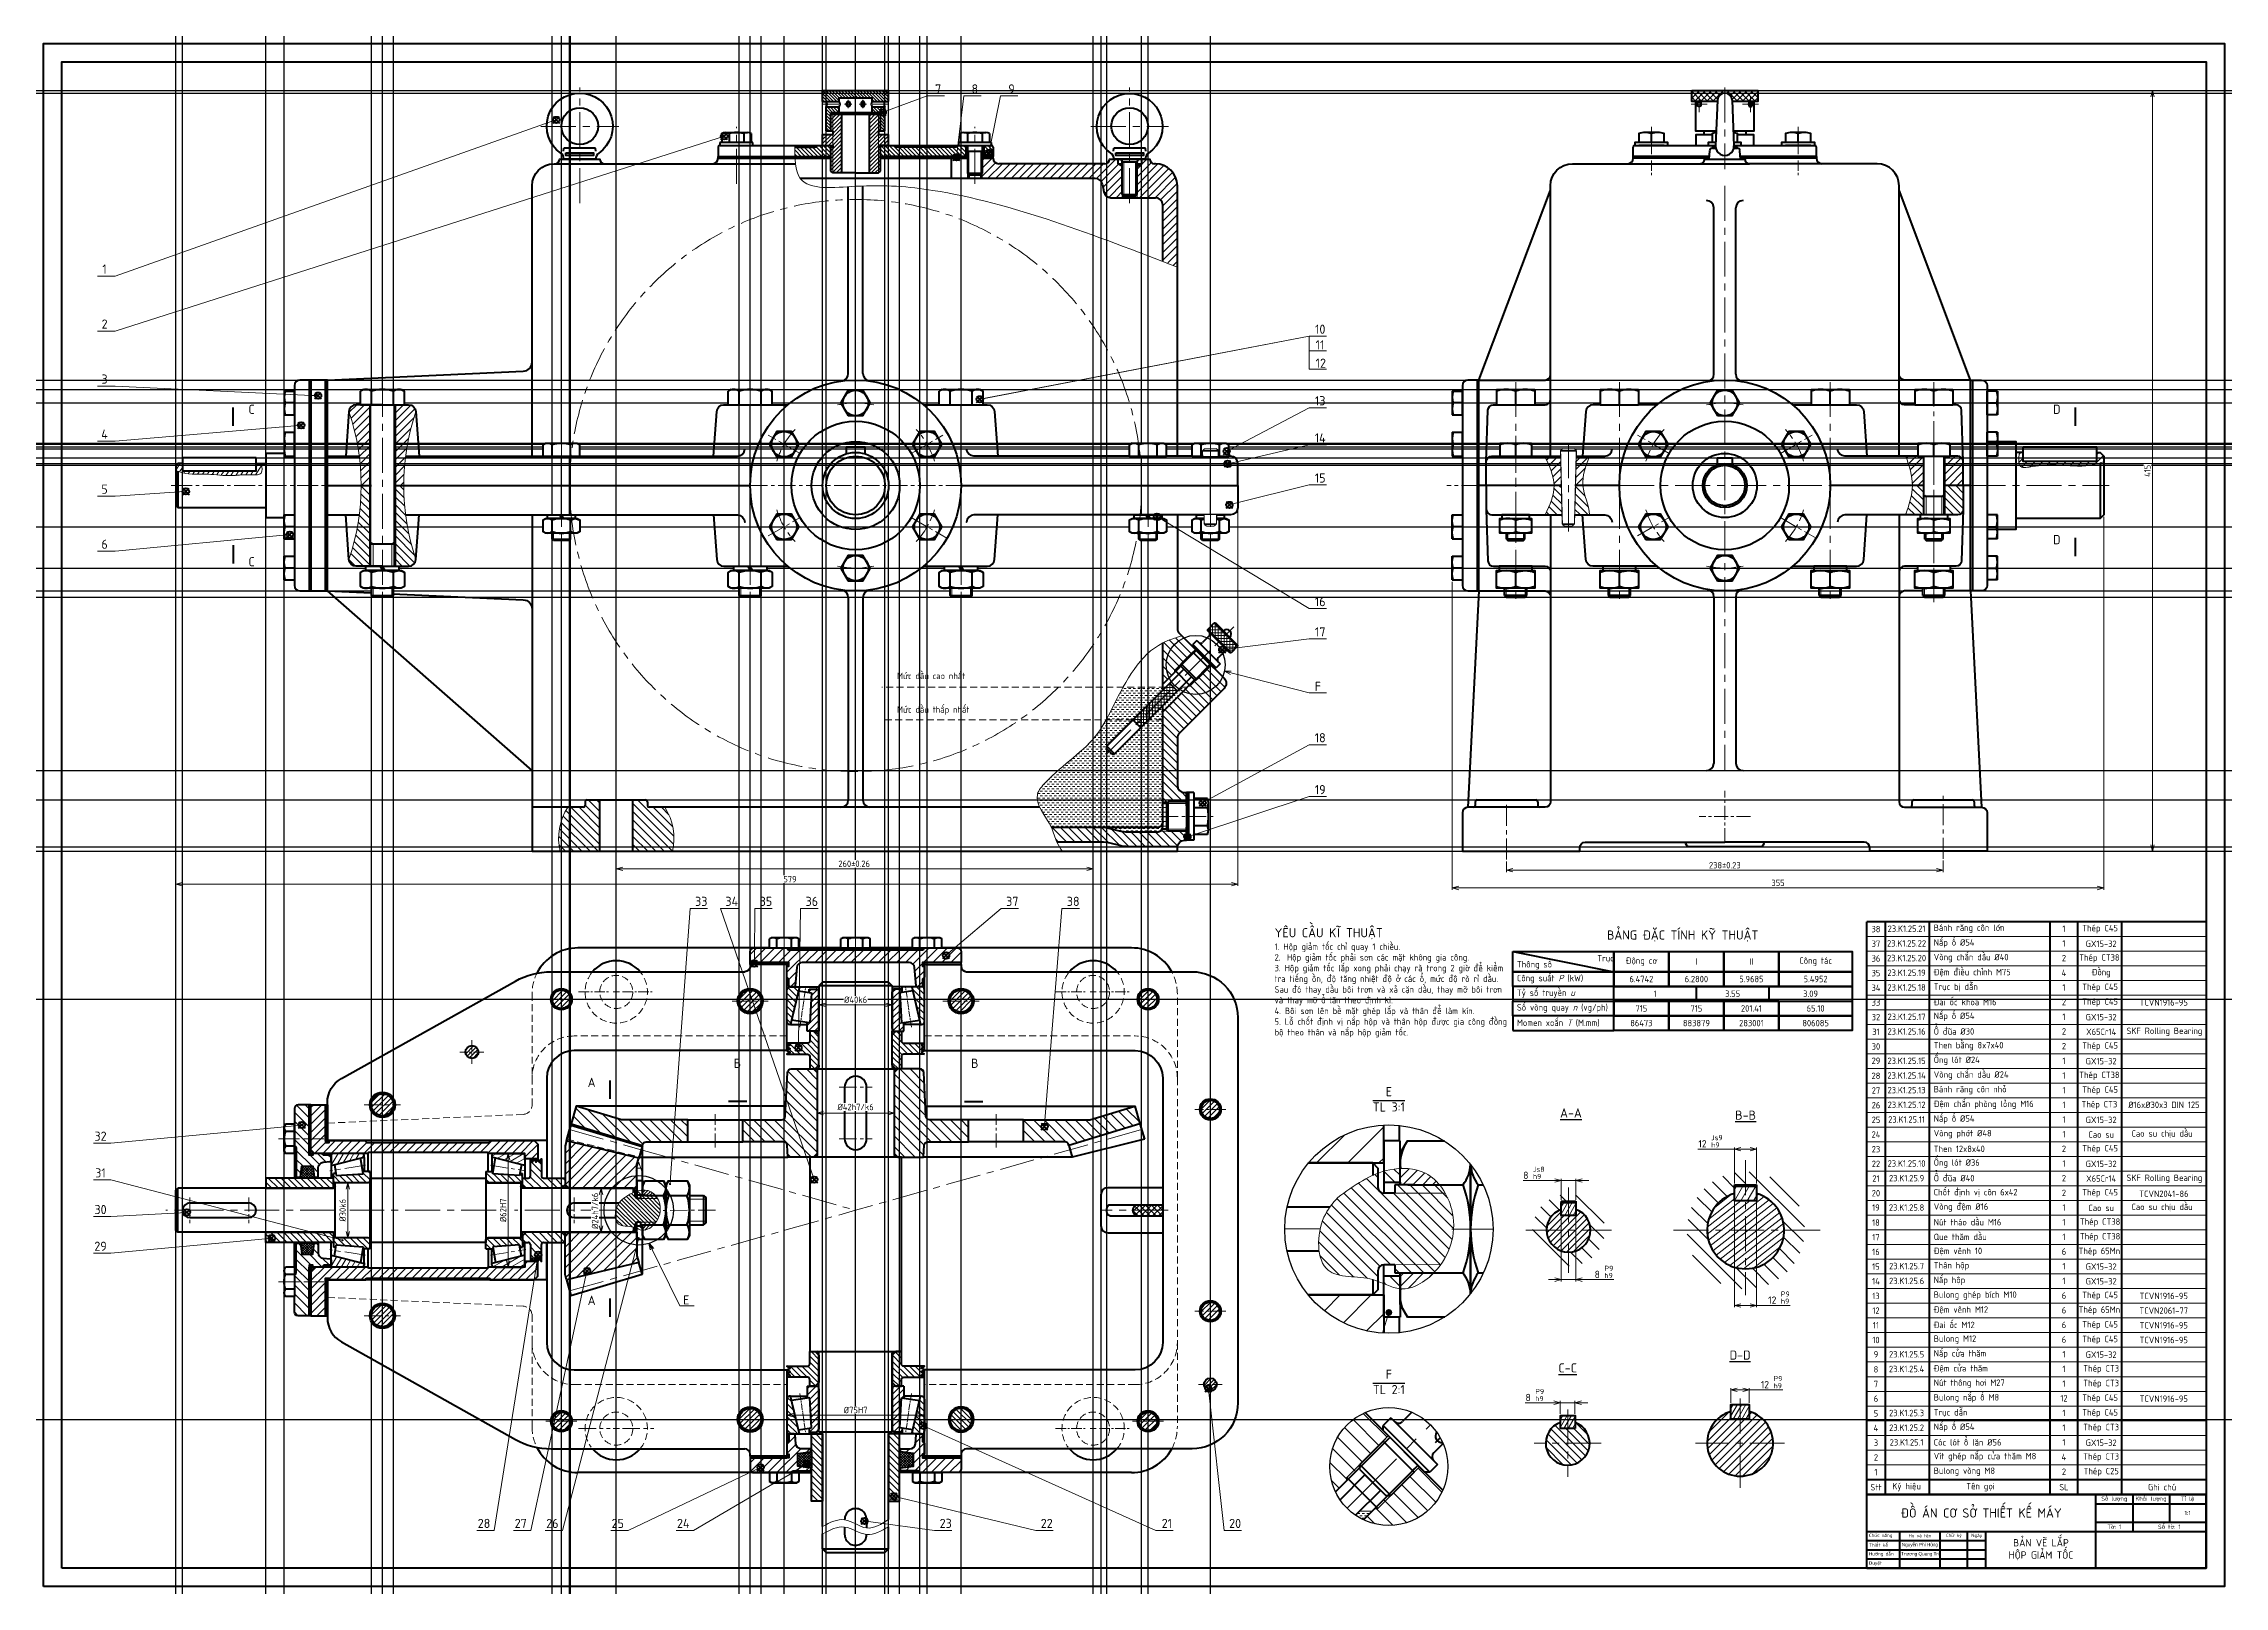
# Model space of a CAD drawing. Header units: millimetres. Extents: x 3015 to 4204, y 10565 to 11406.
import ezdxf
from ezdxf.enums import TextEntityAlignment as Align

# ---------------------------------------------------------------- set-up
doc = ezdxf.new("R2010")
doc.units = ezdxf.units.MM
doc.header["$LTSCALE"] = 0.6
doc.set_wipeout_variables(frame=1)
doc.header["$PDSIZE"] = 2
for name, pattern in [('AM_ISO08W050x2', [9, 6, -0.75, 1.5, -0.75]), ('Amconstr', [9999, 9999, 0]), ('CENTER', [50.8, 31.75, -6.35, 6.35, -6.35]), ('CENTER2', [28.575, 19.05, -3.175, 3.175, -3.175]), ('HIDDEN', [9.525, 6.35, -3.175])]:
    doc.linetypes.add(name, pattern=pattern)
for name, color, linetype, lineweight in [('AM_0', 7, 'Continuous', 50), ('AM_4', 3, 'Continuous', 15), ('AM_5', 3, 'Continuous', 18), ('center', 1, 'CENTER', 15), ('dam', 7, 'Continuous', 50), ('dim', 3, 'Continuous', 15), ('hatch', 3, 'Continuous', 15), ('khuat', 7, 'HIDDEN', 20), ('manh', 1, 'Continuous', 15), ('text', 7, 'Continuous', 25)]:
    doc.layers.add(name, color=color, linetype=linetype, lineweight=lineweight)
doc.layers.add('AM_12', color=7, linetype='Continuous', lineweight=50, plot=False)
doc.layers.add('AM_CL', color=1, linetype='Amconstr', lineweight=25, plot=False)
doc.styles.add('TCVN', font='')
doc.styles.get('TCVN').set_extended_font_data('TCVN 7284')
doc.dimstyles.new('AM_ISO$0', dxfattribs={"dimtxt": 3.5, "dimasz": 3.5, "dimexe": 1, "dimexo": 1, "dimgap": 1, "dimtad": 1, "dimdsep": 46, "dimtxsty": 'TCVN', "dimblk": 'OPEN30', "dimcen": 1, "dimclrd": 3, "dimclre": 3, "dimclrt": 2, "dimazin": 2, "dimtp": 0.1, "dimtm": 0.1, "dimtfac": 0.71, "dimtmove": 0, "dimatfit": 3, "dimldrblk": 'OPEN30', "dimfxl": 1, "dimtfill": 1, "dimlwd": 18, "dimlwe": 18, "dimarcsym": 1})
doc.dimstyles.new('AM_ISO$7', dxfattribs={"dimtxt": 3.5, "dimasz": 3.5, "dimexe": 1, "dimexo": 1, "dimgap": 1, "dimtad": 1, "dimdsep": 46, "dimtxsty": 'TCVN', "dimblk": 'OPEN30', "dimcen": 1, "dimclrd": 3, "dimclre": 3, "dimclrt": 2, "dimazin": 2, "dimtp": 0.1, "dimtm": 0.1, "dimtfac": 0.71, "dimtmove": 0, "dimatfit": 3, "dimldrblk": 'OPEN30', "dimfxl": 1, "dimtfill": 1, "dimlwd": 18, "dimlwe": 18, "dimarcsym": 1})
pattern_1 = [(315, (-21419.8931, 7916.19), (0.84852814, 0.84852814), [])]
pattern_2 = [(45, (2640.7155, 10600.4487), (-1.6263456, 1.6263456), []), (135, (2640.7155, 10600.4487), (-1.6263456, -1.6263456), [])]
pattern_3 = [(135, (2803.3327, -82.4776), (-1.76776695, -1.76776695), [])]
pattern_4 = [(135, (13955.683, 10354.5395), (-2.4748737, -2.4748737), [])]
pattern_5 = [(135, (13955.683, 10354.5395), (-0.70710678, -0.70710678), []), (225, (13955.683, 10354.5395), (0.70710678, -0.70710678), [])]
pattern_6 = [(45, (2803.3327, -82.4776), (-2.4748737, 2.4748737), [])]
pattern_7 = [(45, (2803.3327, -82.4776), (-0.70710678, 0.70710678), []), (135, (2803.3327, -82.4776), (-0.70710678, -0.70710678), [])]
pattern_8 = [(135, (0, 0), (-2.12132034, -2.12132034), [])]
pattern_9 = [(45, (0, 0), (-2.12132034, 2.12132034), [])]
pattern_10 = [(135, (0, 0), (-1.6263456, -1.6263456), [])]
pattern_11 = [(315, (0, 0), (1.76776695, 1.76776695), [])]

msp = doc.modelspace()

# ---------------------------------------------------------------- texts
at = {"style": 'TCVN'}
msp.add_text('BẢNG ĐẶC TÍNH KỸ THUẬT', height=5, dxfattribs=at).set_placement((3908.898, 10915.759), align=Align.BOTTOM_CENTER)
at = {"color": 0, "attachment_point": 5, "style": 'TCVN'}
for s, insert, char_height, width in [('ĐỒ ÁN CƠ SỞ THIẾT KẾ MÁY', (4071.772, 10604.681), 5, 125), ('BẢN VẼ LẮP \\PHỘP GIẢM TỐC', (4104.272, 10584.681), 4, 60)]:
    msp.add_mtext(s, dxfattribs=dict(at, insert=insert, char_height=char_height, width=width))
at = {"style": 'TCVN'}
for s, insert, char_height, width, attachment_point in [('Số lượng', (4144.272, 10612.181), 2.3, 20, 5), ('Khối lượng', (4164.272, 10612.181), 2.3, 20, 5), ('Tỉ lệ', (4184.272, 10612.181), 2.3, 20, 5), ('Tờ: 1', (4144.272, 10597.181), 2.3, 20, 5), ('Số tờ: 1', (4174.272, 10597.181), 2.3, 40, 5), ('1:1', (4184.272, 10604.681), 2.3, 20, 5), (' Thiết kế', (4009.272, 10587.181), 1.8, 18, 4), (' Chức năng', (4009.272, 10592.181), 1.8, 27, 4), (' Hướng dẫn', (4009.272, 10582.181), 1.8, 18, 4), ('Tr{\\fArial|b0|i0|c163|p34;ương Quang Tri}', (4038.272, 10582.181), 1.8, 22, 5), ('{\\fArial|b0|i0|c163|p34;Nguyễn Phi Hùng}', (4038.272, 10587.181), 1.8, 22, 5), ('Họ và tên', (4038.272, 10592.181), 1.8, 22, 5), ('Chữ ký', (4056.772, 10592.181), 1.8, 15, 5), ('Ngày', (4069.272, 10592.181), 1.8, 10, 5), (' Duyệt', (4009.272, 10577.181), 1.8, 18, 4)]:
    msp.add_mtext(s, dxfattribs=dict(at, insert=insert, char_height=char_height, width=width, attachment_point=attachment_point))
at = {"layer": 'AM_4', "color": 7, "char_height": 5, "attachment_point": 5, "style": 'TCVN'}
for s, insert in [('F', (3709.982, 11055.294)), ('A', (3339.739, 10793.612))]:
    msp.add_mtext(s, dxfattribs=dict(at, insert=insert))
at = {"layer": 'AM_5', "color": 7, "char_height": 5, "attachment_point": 8, "style": 'TCVN'}
for s, insert in [('31', (3046.256, 10787.588)), ('26', (3292.631, 10596.489))]:
    msp.add_mtext(s, dxfattribs=dict(at, insert=insert))
at = {"layer": 'dam', "ltscale": 0.5, "char_height": 5, "attachment_point": 1, "style": 'TCVN'}
for s, insert in [('11', (3708.801, 11243.966)), ('12', (3708.801, 11233.966))]:
    msp.add_mtext_dynamic_manual_height_columns(s, width=9.5, gutter_width=25, heights=[0], dxfattribs=dict(at, insert=insert))
at = {"layer": 'text', "style": 'TCVN'}
for p in [(3395.549, 10849.834), (3524.975, 10849.834)]:
    msp.add_text('B', height=5, dxfattribs=at).set_placement(p, align=Align.MIDDLE_RIGHT)
at = {"layer": 'text', "color": 7, "style": 'TCVN'}
msp.add_text('%%UA-A', height=5, dxfattribs=at).set_placement((3848.009, 10818.749), align=Align.BOTTOM_CENTER)
at = {"layer": 'text', "char_height": 3.5, "attachment_point": 1, "style": 'TCVN'}
for s, insert in [('{\\fTCVN 7284|b0|i0|c0|p34;M\\fTCVN 7284|b0|i0|c163|p34;ức dầu cao nhất}', (3480.59, 11062.728)), ('{\\fTCVN 7284|b0|i0|c0|p34;M\\fTCVN 7284|b0|i0|c163|p34;ức dầu thấp nhất}', (3480.59, 11044.402))]:
    msp.add_mtext_dynamic_manual_height_columns(s, width=39.53841, gutter_width=25, heights=[0], dxfattribs=dict(at, insert=insert))
at = {"layer": 'text', "color": 0, "linetype": 'ByBlock', "lineweight": 25, "insert": (3686.421, 10893.709), "char_height": 3.5, "width": 127.21814, "attachment_point": 4, "style": 'TCVN'}
msp.add_mtext('{\\H1.42857x;YÊU CẦU KĨ THUẬT\\P}1. Hộp giảm tốc chỉ quay 1 chiều.\\P2.{\\H0.8571x; \\H0.6667x; }Hộp giảm tốc phải sơn các mặt không gia công.\\P3. Hộp giảm tốc lắp xong phải chạy rà trong 2 giờ để kiểm tra tiếng ồn, độ tăng nhiệt độ ở các ổ, mức độ rò rỉ dầu. Sau đó thay dầu bôi trơn và xả cặn dầu, thay mỡ bôi trơn và thay mỡ ổ lăn theo định kì.\\P4. Bôi sơn lên bề mặt ghép lắp và thân để làm kín.\\P5. Lỗ chốt định vị nắp hộp và thân hộp được gia công đồng bộ theo thân và nắp hộp giảm tốc.', dxfattribs=at)
at = {"layer": 'text', "char_height": 3.5, "style": 'TCVN'}
for s, insert, width, attachment_point in [(' Thông số', (3816.398, 10903.259), 55, 4), ('Trục^I', (3871.398, 10906.759), 55, 6), ('Động cơ', (3886.398, 10905.259), 30, 5), ('I', (3916.398, 10905.259), 30, 5), ('II', (3946.398, 10905.259), 30, 5), ('Công tác', (3981.398, 10905.259), 40, 5), (' Tỷ số truyền {\\fTCVN 7284|b0|i1|c0|p34;u}', (3816.398, 10887.759), 56, 4), (' Công suất {\\fTCVN 7284|b0|i1|c0|p34;P} (kW)', (3816.398, 10895.759), 56, 4), ('6.4742', (3886.398, 10895.759), 30, 5), ('6.2800', (3916.398, 10895.759), 30, 5), ('5.9685', (3946.398, 10895.759), 30, 5), ('5.4952', (3981.398, 10895.759), 40, 5), (' Số vòng quay {\\fTCVN 7284|b0|i1|c0|p34;n} (vg/ph)', (3816.398, 10879.759), 56, 4), ('715', (3886.398, 10879.759), 30, 5), ('\\A1;1', (3893.898, 10887.759), 45, 5), ('715', (3916.398, 10879.759), 30, 5), ('\\A1;3.55', (3936.136, 10887.759), 39.47624, 5), ('201.41', (3946.398, 10879.759), 30, 5), ('\\A1;3.09', (3978.636, 10887.759), 45.52376, 5), ('65.10', (3981.398, 10879.759), 40, 5), (' Momen xoắn {\\fTCVN 7284|b0|i1|c0|p34;T} (M.mm)', (3816.398, 10871.759), 56, 4), ('86473', (3886.398, 10871.759), 30, 5), ('883879', (3916.398, 10871.759), 30, 5), ('283001', (3946.398, 10871.759), 30, 5), ('806085', (3981.398, 10871.759), 40, 5)]:
    msp.add_mtext(s, dxfattribs=dict(at, insert=insert, width=width, attachment_point=attachment_point))
at = {"layer": 'text', "ltscale": 0.5, "char_height": 5, "style": 'TCVN'}
for s, width, insert, attachment_point in [('{\\C0;E\\P\\OTL 3:1}', 38.90942, (3748.714, 10830.218), 5), ('E', 8.13033, (3363.955, 10723.329), 1), ('{\\C0;F\\P\\OTL 2:1}', 38.90942, (3748.714, 10676.141), 5)]:
    msp.add_mtext_dynamic_manual_height_columns(s, width=width, gutter_width=25, heights=[0], dxfattribs=dict(at, insert=insert, attachment_point=attachment_point))

# ---------------------------------------------------------------- blocks, each defined once
blk = doc.blocks.new('_Open30')
at = {"color": 0, "linetype": 'ByBlock', "lineweight": -2}
for p, q in [((-1, 0.27), (0, 0)), ((0, 0), (-1, -0.27)), ((0, 0), (-1, 0))]:
    blk.add_line(p, q, dxfattribs=at)
blk = doc.blocks.new('*D10')
at = {"layer": 'Defpoints', "color": 0, "transparency": 16777216}
for p in [(3478, 10881.7), (3438, 10876.5), (3478, 10876.5)]:
    blk.add_point(p, dxfattribs=at)
at = {"layer": 'dim', "color": 3, "lineweight": 18, "transparency": 16777216}
for p, q in [((3438, 10877.5), (3438, 10882.7)), ((3441.5, 10881.7), (3474.5, 10881.7)), ((3478, 10877.5), (3478, 10882.7))]:
    blk.add_line(p, q, dxfattribs=at)
at = {"layer": 'dim', "color": 3, "lineweight": 18, "transparency": 16777216, "xscale": 3.5, "yscale": 3.5, "zscale": 3.5, "rotation": 180}
blk.add_blockref('_Open30', (3438, 10881.7), dxfattribs=at)
at = {"layer": 'dim', "color": 3, "lineweight": 18, "transparency": 16777216, "xscale": 3.5, "yscale": 3.5, "zscale": 3.5}
blk.add_blockref('_Open30', (3478, 10881.7), dxfattribs=at)
at = {"layer": 'dim', "color": 7, "transparency": 16777216, "insert": (3458, 10884.5), "char_height": 3.5, "attachment_point": 5, "style": 'TCVN', "bg_fill": 3, "box_fill_scale": 1.1, "bg_fill_color": 256, "bg_fill_true_color": 13158600, "bg_fill_transparency": 0}
blk.add_mtext('%%c40k6', dxfattribs=at)
blk = doc.blocks.new('*D11')
at = {"layer": 'Defpoints', "color": 0, "transparency": 16777216}
for p in [(3181.1, 10784.7), (3181.1, 10754.7), (3183.2, 10754.7)]:
    blk.add_point(p, dxfattribs=at)
at = {"layer": 'dim', "color": 3, "lineweight": 18, "transparency": 16777216}
for p, q in [((3182.1, 10784.7), (3182.1, 10784.7)), ((3181.1, 10781.2), (3181.1, 10758.2)), ((3182.2, 10754.7), (3180.1, 10754.7))]:
    blk.add_line(p, q, dxfattribs=at)
at = {"layer": 'dim', "color": 3, "lineweight": 18, "transparency": 16777216, "xscale": 3.5, "yscale": 3.5, "zscale": 3.5}
for p, rotation in [((3181.1, 10784.7), 90), ((3181.1, 10754.7), 270)]:
    blk.add_blockref('_Open30', p, dxfattribs=dict(at, rotation=rotation))
at = {"layer": 'dim', "color": 0, "transparency": 16777216, "insert": (3178.3, 10769.7), "char_height": 3.5, "attachment_point": 5, "rotation": 90, "style": 'TCVN', "bg_fill": 3, "box_fill_scale": 1.1, "bg_fill_color": 256, "bg_fill_true_color": 13158600, "bg_fill_transparency": 0}
blk.add_mtext('%%c30k6', dxfattribs=at)
blk = doc.blocks.new('nut')
at = {"layer": 'hatch'}
for points in [[(1, 13), (1, 8), (0, 8), (0, 13)], [(1, -13), (1, -8), (0, -8), (0, -13)]]:
    blk.add_hatch(color=256, dxfattribs=at).paths.add_polyline_path(points)
at = {"layer": 'dam'}
for p, q in [((0, 7), (1, 7)), ((1, 6.8), (1, 6.8)), ((11.5, 9.8), (4, 9.8)), ((4, 4.9), (11.5, 4.9)), ((12, 4.9), (12, 7.4)), ((12, -4.9), (12, 4.9)), ((0, -7), (1, -7)), ((4, -4.9), (11.5, -4.9)), ((11.5, -9.8), (4, -9.8)), ((12, -7.4), (12, -4.9))]:
    blk.add_line(p, q, dxfattribs=at)
for centre, radius, start, end in [((5.8, 7.4), 6.15, 336.5777, 23.4223), ((-12, 0), 24, 348.201, 11.799), ((5.8, -7.4), 6.15, 336.5777, 23.4223)]:
    blk.add_arc(centre, radius, start, end, dxfattribs=at)
blk.add_wipeout([(-11, 7), (-10, 8), (0, 8), (0, -8), (-10, -8), (-11, -7)]).dxf.layer = 'dam'
at = {"layer": 'center', "ltscale": 0.5}
blk.add_line((-14, 0), (15, 0), dxfattribs=at)
at = {"layer": 'dam'}
for p, q in [((0, 5.8), (0, 13)), ((1, 13), (1, -13)), ((1, 13), (1, -13)), ((4, 13), (1, 13)), ((4, 13), (4, -13)), ((-11, 7), (-10, 8)), ((-11, 7), (-11, -7)), ((0, 8), (-10, 8)), ((-10, -8), (-10, 8)), ((0, 8), (0, -8)), ((1, 6.8), (1, 6.8)), ((-11, -7), (-10, -8)), ((0, -8), (-10, -8)), ((0, -13), (0, -5.8)), ((4, -13), (1, -13)), ((4, -13), (1, -13))]:
    blk.add_line(p, q, dxfattribs=at)
for points in [[(0, 8), (1, 8), (1, 13), (0, 13)], [(0, -8), (1, -8), (1, -13), (0, -13)]]:
    blk.add_lwpolyline(points, close=True, dxfattribs=at)
at = {"layer": 'manh'}
for p, q in [((0, 7), (-11, 7)), ((0, -7), (-11, -7))]:
    blk.add_line(p, q, dxfattribs=at)
blk = doc.blocks.new('vm8_canh')
blk.add_wipeout([(13.5, 0), (13.3, 0), (13, 0), (12.8, 0.1), (12.6, 0.2), (12.4, 0.3), (12.2, 0.4), (12, 0.5), (11.8, 0.7), (11.7, 0.8), (11.5, 1), (11.4, 1.2), (11.3, 1.4), (11.2, 1.6), (11.1, 1.8), (11, 2), (11, 2.3), (11, 2.5), (8.6, 2.5), (8.2, 7.1), (8.2, 7.2), (8.2, 7.3), (8.2, 7.4), (8.1, 7.5), (8.1, 7.6), (8, 7.7), (8, 7.8), (7.9, 7.9), (7.8, 8), (7.8, 8.1), (7.7, 8.2), (7.6, 8.2), (7.5, 8.3), (7.1, 8.5), (6.7, 8.7), (6.3, 8.9), (5.9, 9.1), (5.4, 9.3), (5, 9.4), (5, 9.5), (5, 9.6), (5, 9.7), (4, 34.7), (3.9, 35.1), (3.8, 35.6), (3.7, 36.1), (3.5, 36.5), (3.2, 36.9), (2.9, 37.3), (2.5, 37.6), (2.1, 37.9), (1.7, 38.1), (1.2, 38.3), (0.7, 38.4), (0.2, 38.5), (-0.2, 38.5), (-0.7, 38.4), (-1.2, 38.3), (-1.7, 38.1), (-2.1, 37.9), (-2.5, 37.6), (-2.9, 37.3), (-3.2, 36.9), (-3.5, 36.5), (-3.7, 36.1), (-3.8, 35.6), (-3.9, 35.1), (-4, 34.7), (-5, 9.7), (-5, 9.6), (-5, 9.5), (-5, 9.4), (-5.4, 9.3), (-5.9, 9.1), (-6.3, 8.9), (-6.7, 8.7), (-7.1, 8.5), (-7.5, 8.3), (-7.6, 8.2), (-7.7, 8.2), (-7.8, 8.1), (-7.8, 8), (-7.9, 7.9), (-8, 7.8), (-8, 7.7), (-8.1, 7.6), (-8.1, 7.5), (-8.2, 7.4), (-8.2, 7.3), (-8.2, 7.2), (-8.2, 7.1), (-8.6, 2.5), (-11, 2.5), (-11, 2.3), (-11, 2), (-11.1, 1.8), (-11.2, 1.6), (-11.3, 1.4), (-11.4, 1.2), (-11.5, 1), (-11.7, 0.8), (-11.8, 0.7), (-12, 0.5), (-12.2, 0.4), (-12.4, 0.3), (-12.6, 0.2), (-12.8, 0.1), (-13, 0), (-13.3, 0), (-13.5, 0)]).dxf.layer = 'dam'
at = {"layer": 'center'}
blk.add_line((0, 41.5), (0, -3), dxfattribs=at)
at = {"layer": 'dam'}
for p, q in [((-4, 34.7), (-5, 9.7)), ((4, 34.7), (5, 9.7)), ((-13.5, 0), (13.5, 0)), ((-8.6, 2.5), (-8.2, 7.1)), ((-6.8, 8.5), (-4.9, 8.5)), ((4.9, 8.5), (6.8, 8.5)), ((8.6, 2.5), (8.2, 7.1))]:
    blk.add_line(p, q, dxfattribs=at)
blk.add_lwpolyline([(-13.5, 0, 0.414214), (-11, 2.5), (11, 2.5), (11, 2.5, 0.414214), (13.5, 0), (13.5, 0)], format="xyb", dxfattribs=at)
for centre, radius, start, end in [((0, 34.5), 4, 2.2924, 177.7076), ((-6.8, 7), 1.5, 90, 175), ((0, -4.7), 15, 109.4692, 120.0082), ((0, 9.5), 5, 177.7076, 2.2924), ((0, -4.7), 15, 59.9918, 70.5308), ((6.8, 7), 1.5, 5, 90)]:
    blk.add_arc(centre, radius, start, end, dxfattribs=at)
blk = doc.blocks.new('blbl3')
at = {"layer": 'dam'}
for p, q in [((-6, 0), (-6, -88)), ((6, 0), (6, -88))]:
    blk.add_line(p, q, dxfattribs=at)
blk.add_wipeout([(6, 0), (6, -88), (-6, -88), (-6, 0)]).dxf.layer = 'dam'
for p, q in [((-6.9, 0), (-6.9, -88)), ((6.9, 0), (6.9, -88)), ((6, -76), (-6, -76))]:
    blk.add_line(p, q, dxfattribs=at)
at = {"layer": 'manh'}
for p, q in [((-5.1, -76), (-6, -75.1)), ((-5.1, -88), (-5.1, -76)), ((5.1, -76), (6, -75.1)), ((5.1, -88), (5.1, -76))]:
    blk.add_line(p, q, dxfattribs=at)
blk = doc.blocks.new('blbl4')
at = {"layer": 'dam'}
for p, q in [((-5, 0), (-5, -32)), ((5, 0), (5, -32))]:
    blk.add_line(p, q, dxfattribs=at)
blk.add_wipeout([(5, 0), (5, -32), (-5, -32), (-5, 0)]).dxf.layer = 'dam'
for p, q in [((-5.75, 0), (-5.75, -32)), ((5.75, 0), (5.75, -32)), ((5, -22), (-5, -22))]:
    blk.add_line(p, q, dxfattribs=at)
at = {"layer": 'manh'}
for p, q in [((-4.25, -22), (-5, -21.25)), ((-4.25, -32), (-4.25, -22)), ((4.25, -22), (5, -21.25)), ((4.25, -32), (4.25, -22))]:
    blk.add_line(p, q, dxfattribs=at)
blk = doc.blocks.new('blco_canh2')
at = {"layer": 'dam'}
for p, q in [((-6, -103.9), (-6, -100)), ((-6, -103.9), (-5.1, -104.8)), ((6, -103.9), (-6, -103.9)), ((-5.1, -104.8), (5.1, -104.8)), ((5.1, -104.8), (6, -103.9)), ((6, -103.9), (6, -100))]:
    blk.add_line(p, q, dxfattribs=at)
for points in [[(-5.2, -90.4), (10.4, -90.4), (10.4, -100), (-10.4, -100), (-10.4, -90.4), (5.2, -90.4)], [(9, -90.4), (9, -88), (-9, -88), (-9, -90.4)]]:
    blk.add_lwpolyline(points, dxfattribs=at)
blk.add_lwpolyline([(10.4, -99, -0.198115), (0, -99), (0, -91.4, -0.198115), (10.4, -91.4)], format="xyb", dxfattribs=at)
for centre, start, end in [((-5.2, -104), 67.5879, 112.4121), ((-5.2, -86.4), 247.5879, 292.4121)]:
    blk.add_arc(centre, 13.6, start, end, dxfattribs=at)
at = {"layer": 'manh'}
for p, q in [((-5.1, -104.8), (-5.1, -100)), ((5.1, -104.8), (5.1, -100))]:
    blk.add_line(p, q, dxfattribs=at)
blk.add_wipeout([(10.4, 0), (10.4, 8.4), (-10.4, 8.4), (-10.4, 0)]).dxf.layer = 'dam'
at = {"layer": 'center'}
blk.add_line((0, 12.4), (0, -108.8), dxfattribs=at)
at = {"layer": 'dam'}
for p, q in [((-10.4, 8.4), (10.4, 8.4)), ((-10.4, 8.4), (-10.4, 0)), ((-10.4, 0), (10.4, 0)), ((0, 0), (0, 7.4)), ((10.4, 8.4), (10.4, 0))]:
    blk.add_line(p, q, dxfattribs=at)
for centre in [(-5.2, -5.2), (5.2, -5.2)]:
    blk.add_arc(centre, 13.6, 67.5879, 112.4121, dxfattribs=at)
blk = doc.blocks.new('blgn_canh2')
at = {"layer": 'dam'}
for p, q in [((-5, -45.2), (-5, -42)), ((-5, -45.2), (-4.3, -46)), ((5, -45.2), (-5, -45.2)), ((-4.3, -46), (4.2, -46)), ((4.2, -46), (5, -45.2)), ((5, -45.2), (5, -42))]:
    blk.add_line(p, q, dxfattribs=at)
for points in [[(-4.3, -34), (8.7, -34), (8.7, -42), (-8.7, -42), (-8.7, -34), (4.3, -34)], [(7.5, -34), (7.5, -32), (-7.5, -32), (-7.5, -34)]]:
    blk.add_lwpolyline(points, dxfattribs=at)
blk.add_lwpolyline([(8.7, -41.2, -0.198115), (0, -41.2), (0, -34.9, -0.198115), (8.7, -34.9)], format="xyb", dxfattribs=at)
for centre, start, end in [((-4.3, -45.4), 67.5879, 112.4121), ((-4.3, -30.7), 247.5879, 292.4121)]:
    blk.add_arc(centre, 11.4, start, end, dxfattribs=at)
at = {"layer": 'manh'}
for p, q in [((-4.3, -46), (-4.3, -42)), ((4.2, -46), (4.2, -42))]:
    blk.add_line(p, q, dxfattribs=at)
blk.add_wipeout([(8.7, 0), (8.7, 7), (-8.7, 7), (-8.7, 0)]).dxf.layer = 'dam'
at = {"layer": 'center'}
blk.add_line((0, 11), (0, -50), dxfattribs=at)
at = {"layer": 'dam'}
for p, q in [((-8.7, 7), (8.7, 7)), ((-8.7, 7), (-8.7, 0)), ((-8.7, 0), (8.7, 0)), ((0, 0), (0, 6.1)), ((8.7, 7), (8.7, 0))]:
    blk.add_line(p, q, dxfattribs=at)
for centre in [(-4.3, -4.4), (4.3, -4.4)]:
    blk.add_arc(centre, 11.4, 67.5879, 112.4121, dxfattribs=at)
blk = doc.blocks.new('chot_canh2')
at = {"layer": 'dam'}
for p, q in [((-4, 3), (-3, 4)), ((-3, -37), (-4, 3)), ((-3, 4), (3, 4)), ((3, 4), (4, 3)), ((4, 3), (3, -37)), ((-2, -38), (-3, -37)), ((2, -38), (-2, -38)), ((3, -37), (2, -38))]:
    blk.add_line(p, q, dxfattribs=at)
blk.add_wipeout([(-3, 4), (3, 4), (4, 3), (3, -37), (2, -38), (-2, -38), (-3, -37), (-4, 3)]).dxf.layer = 'dam'
at = {"layer": 'center'}
blk.add_line((0, 7), (0, -41), dxfattribs=at)
at = {"layer": 'dam'}
for p, q in [((-4, 3), (4, 3)), ((-3, -37), (3, -37)), ((-3, -37), (3, -37))]:
    blk.add_line(p, q, dxfattribs=at)
blk = doc.blocks.new('blgn_dung2')
for points in [[(-10, 0), (-10, 6.1), (-8.6, 7), (8.6, 7), (10, 6.2), (10, 0)], [(4.2, -46), (5, -45.3), (5, -42), (8.6, -42), (10, -41.2), (10, -34.8), (8.6, -34), (7.5, -34), (7.5, -32), (-7.5, -32), (-7.5, -34), (-8.6, -34), (-10, -34.8), (-10, -41.2), (-8.6, -42), (-5, -42), (-5, -45.3), (-4.3, -46)]]:
    blk.add_wipeout(points).dxf.layer = 'dam'
at = {"layer": 'center'}
blk.add_line((0, 11), (0, -50), dxfattribs=at)
at = {"layer": 'dam'}
for p, q in [((-8.6, 7), (-10, 6.2)), ((-10, 0), (-10, 6.2)), ((-10, 0), (10, 0)), ((-8.6, 7), (8.6, 7)), ((-8.6, 7), (8.6, 7)), ((-5, 0), (-5, 6.1)), ((5, 0), (5, 6.1)), ((8.6, 7), (10, 6.2)), ((10, 0), (10, 6.2)), ((10, 0.8), (10, 6.2)), ((-1.1, -32), (0.1, -34)), ((-0.1, -32), (1.1, -34)), ((-5, -45.3), (-5, -42)), ((-4.3, -46), (-5, -45.3)), ((-5, -45.3), (5, -45.3)), ((4.2, -46), (-4.3, -46)), ((5, -45.3), (4.2, -46)), ((5, -45.3), (5, -42))]:
    blk.add_line(p, q, dxfattribs=at)
for points in [[(-10, -41.1, 0.343146), (-5, -41.1), (-5, -34.9, 0.343146), (-10, -34.9)], [(10, -41.1, -0.343146), (5, -41.1), (5, -34.9, -0.343146), (10, -34.9)]]:
    blk.add_lwpolyline(points, format="xyb", dxfattribs=at)
for points in [[(10, -41.2), (8.6, -42), (-8.6, -42), (-10, -41.2), (-10, -34.8), (-8.6, -34), (8.6, -34), (10, -34.8)], [(-7.5, -32), (7.5, -32), (7.5, -34), (-7.5, -34)]]:
    blk.add_lwpolyline(points, close=True, dxfattribs=at)
for centre, radius, start, end in [((-7.5, 2.9), 4.07, 52.1211, 127.8789), ((0, -8), 15, 70.5288, 109.4712), ((7.5, 2.9), 4.07, 52.1211, 127.8789), ((0, -49), 15, 70.5288, 109.4712), ((0, -27), 15, 250.5288, 289.4712)]:
    blk.add_arc(centre, radius, start, end, dxfattribs=at)
at = {"layer": 'manh'}
for p, q in [((-4.3, -46), (-4.3, -42)), ((4.2, -46), (4.2, -42))]:
    blk.add_line(p, q, dxfattribs=at)
blk = doc.blocks.new('chot_dung2')
for points in [[(-10, 0), (-10, 6.1), (-8.6, 7), (8.6, 7), (10, 6.2), (10, 0)], [(4.2, -46), (5, -45.3), (5, -42), (8.6, -42), (10, -41.2), (10, -34.8), (8.6, -34), (7.5, -34), (7.5, -32), (-7.5, -32), (-7.5, -34), (-8.6, -34), (-10, -34.8), (-10, -41.2), (-8.6, -42), (-5, -42), (-5, -45.3), (-4.3, -46)]]:
    blk.add_wipeout(points).dxf.layer = 'dam'
at = {"layer": 'dam'}
for p, q in [((-8.6, 7), (-10, 6.2)), ((-10, 0), (-10, 6.2)), ((-10, 0), (10, 0)), ((-8.6, 7), (8.6, 7)), ((-8.6, 7), (8.6, 7)), ((-5, 0), (-5, 6.1)), ((-4, 3), (-3, 4)), ((-3.9, 0), (-4, 3)), ((-3, 4), (3, 4)), ((3, 4), (4, 3)), ((4, 3), (3.9, 0)), ((5, 0), (5, 6.1)), ((8.6, 7), (10, 6.2)), ((10, 0), (10, 6.2)), ((10, 0.8), (10, 6.2)), ((-3, -37), (-3.1, -32)), ((-1.1, -32), (0.1, -34)), ((-0.1, -32), (1.1, -34)), ((3.1, -32), (3, -37)), ((-5, -45.3), (-5, -42)), ((-4.3, -46), (-5, -45.3)), ((-5, -45.3), (5, -45.3)), ((4.2, -46), (-4.3, -46)), ((-2, -38), (-3, -37)), ((2, -38), (-2, -38)), ((3, -37), (2, -38)), ((5, -45.3), (4.2, -46)), ((5, -45.3), (5, -42))]:
    blk.add_line(p, q, dxfattribs=at)
for points in [[(-10, -41.1, 0.343146), (-5, -41.1), (-5, -34.9, 0.343146), (-10, -34.9)], [(10, -41.1, -0.343146), (5, -41.1), (5, -34.9, -0.343146), (10, -34.9)]]:
    blk.add_lwpolyline(points, format="xyb", dxfattribs=at)
for points in [[(10, -41.2), (8.6, -42), (-8.6, -42), (-10, -41.2), (-10, -34.8), (-8.6, -34), (8.6, -34), (10, -34.8)], [(-7.5, -32), (7.5, -32), (7.5, -34), (-7.5, -34)]]:
    blk.add_lwpolyline(points, close=True, dxfattribs=at)
for centre, radius, start, end in [((-7.5, 2.9), 4.07, 52.1211, 127.8789), ((0, -8), 15, 70.5288, 109.4712), ((7.5, 2.9), 4.07, 52.1211, 127.8789), ((0, -49), 15, 70.5288, 109.4712), ((0, -27), 15, 250.5288, 289.4712)]:
    blk.add_arc(centre, radius, start, end, dxfattribs=at)
at = {"layer": 'manh'}
for p, q in [((-4.3, -46), (-4.3, -42)), ((4.2, -46), (4.2, -42))]:
    blk.add_line(p, q, dxfattribs=at)
for points in [[(-3, 4), (3, 4), (4, 3), (3.9, 0), (-3.9, 0), (-4, 3)], [(3.1, -32), (3, -37), (2, -38), (-2, -38), (-3, -37), (-3.1, -32)]]:
    blk.add_wipeout(points).dxf.layer = 'dam'
at = {"layer": 'center'}
blk.add_line((0, 11), (0, -50), dxfattribs=at)
at = {"layer": 'dam'}
for p, q in [((-4, 3), (4, 3)), ((-3, -37), (3, -37))]:
    blk.add_line(p, q, dxfattribs=at)
blk = doc.blocks.new('blco_dung2')
for points in [[(-12, 0), (-12, 7.4), (-10.3, 8.4), (10.3, 8.4), (12, 7.4), (12, 0)], [(5.1, -104.8), (6, -103.9), (6, -100), (10.3, -100), (12, -99), (12, -91.4), (10.3, -90.4), (9, -90.4), (9, -88), (-9, -88), (-9, -90.4), (-10.3, -90.4), (-12, -91.4), (-12, -99), (-10.3, -100), (-6, -100), (-6, -103.9), (-5.1, -104.8)]]:
    blk.add_wipeout(points).dxf.layer = 'dam'
at = {"layer": 'center'}
blk.add_line((0, 12.4), (0, -108.8), dxfattribs=at)
at = {"layer": 'dam'}
for p, q in [((-10.3, 8.4), (-12, 7.4)), ((-12, 0), (-12, 7.4)), ((-12, 0), (12, 0)), ((-10.3, 8.4), (10.3, 8.4)), ((-10.3, 8.4), (10.3, 8.4)), ((-6, 0), (-6, 7.4)), ((6, 0), (6, 7.4)), ((10.3, 8.4), (12, 7.4)), ((12, 0), (12, 7.4)), ((12, 1), (12, 7.4)), ((-1.3, -88), (0.2, -90.4)), ((-0.1, -88), (1.4, -90.4)), ((-6, -103.9), (-6, -100)), ((-5.1, -104.8), (-6, -103.9)), ((-6, -103.9), (6, -103.9)), ((5.1, -104.8), (-5.1, -104.8)), ((6, -103.9), (5.1, -104.8)), ((6, -103.9), (6, -100))]:
    blk.add_line(p, q, dxfattribs=at)
for points in [[(-12, -99, 0.343146), (-6, -99), (-6, -91.4, 0.343146), (-12, -91.4)], [(12, -99, -0.343146), (6, -99), (6, -91.4, -0.343146), (12, -91.4)]]:
    blk.add_lwpolyline(points, format="xyb", dxfattribs=at)
for points in [[(12, -99), (10.3, -100), (-10.3, -100), (-12, -99), (-12, -91.4), (-10.3, -90.4), (10.3, -90.4), (12, -91.4)], [(-9, -88), (9, -88), (9, -90.4), (-9, -90.4)]]:
    blk.add_lwpolyline(points, close=True, dxfattribs=at)
for centre, radius, start, end in [((-9, 3.5), 4.89, 52.1211, 127.8789), ((0, -9.6), 18, 70.5288, 109.4712), ((9, 3.5), 4.89, 52.1211, 127.8789), ((0, -108.4), 18, 70.5288, 109.4712), ((0, -82), 18, 250.5288, 289.4712)]:
    blk.add_arc(centre, radius, start, end, dxfattribs=at)
at = {"layer": 'manh'}
for p, q in [((-5.1, -104.8), (-5.1, -100)), ((5.1, -104.8), (5.1, -100))]:
    blk.add_line(p, q, dxfattribs=at)
blk = doc.blocks.new('blgn2')
at = {"layer": 'hatch'}
h = blk.add_hatch(dxfattribs=at)
h.set_pattern_fill('_USER', color=256, scale=2, angle=45, pattern_type=0)
h.set_pattern_definition([(45, (-1578.1479, -11316.6133), (-1.41421356, 1.41421356), [])])
edge = h.paths.add_edge_path()
edge.add_arc((0, 0), 5, 0, 360)
at = {"layer": 'center', "ltscale": 0.4}
for p, q in [((8.5, 0), (-8.5, 0)), ((0, 8.5), (0, -8.5))]:
    blk.add_line(p, q, dxfattribs=at)
at = {"layer": 'dam'}
for radius in [5.75, 5]:
    blk.add_circle((0, 0), radius, dxfattribs=at)
blk = doc.blocks.new('blco2')
at = {"layer": 'hatch'}
h = blk.add_hatch(dxfattribs=at)
h.set_pattern_fill('_USER', color=256, scale=2, angle=45, pattern_type=0)
h.set_pattern_definition([(45, (-1528.1479, -11316.6133), (-1.41421356, 1.41421356), [])])
edge = h.paths.add_edge_path()
edge.add_arc((0, 0), 6, 0, 360)
at = {"layer": 'center', "ltscale": 0.5}
for p, q in [((-9.9, 0), (9.9, 0)), ((0, -9.9), (0, 9.9))]:
    blk.add_line(p, q, dxfattribs=at)
at = {"layer": 'dam'}
for radius in [6.9, 6]:
    blk.add_circle((0, 0), radius, dxfattribs=at)
blk = doc.blocks.new('chotc2')
at = {"layer": 'hatch'}
h = blk.add_hatch(dxfattribs=at)
h.set_pattern_fill('_USER', color=256, scale=1.5, angle=45, pattern_type=0)
h.set_pattern_definition([(45, (-3651.4076, -10674.6818), (-1.06066017, 1.06066017), [])])
h.paths.add_polyline_path([(0, 3.5, 0.414214), (-3.5, 0), (0, 0)])
h.paths.add_polyline_path([(0, 0), (-3.5, 0, 0.160113), (-2.8, -2.1, -0.607877), (0, -0.8)])
h.paths.add_polyline_path([(0, -0.8, 0.381654), (-2.3, -1), (-1.1, -2.2), (0, -1.1)])
h.paths.add_polyline_path([(0, -1.1), (-1.1, -2.2), (0, -3.3)])
h.paths.add_polyline_path([(-2.3, -1, 0.183623), (-2.8, -2.1, 0.09366), (-1.9, -3), (-1.1, -2.2)])
h.paths.add_polyline_path([(-1.1, -2.2), (-1.9, -3, 0.141479), (0, -3.5), (0, -3.3)])
h.paths.add_polyline_path([(0.1, -1), (0, -1.1), (0, -3.3), (0.1, -3.4, 0.198912), (0.7, -2.2, 0.198912)], flags=17)
h.paths.add_polyline_path([(3.5, 0), (0, 0), (0, -0.8, -0.228304), (0.7, -2.2, -0.198912), (0.1, -3.4), (0.2, -3.5, 0.395032)])
h.paths.add_polyline_path([(0, 3.5), (0, 0), (3.5, 0, 0.414214)])
at = {"layer": 'center', "ltscale": 0.3}
for p, q in [((6.5, 0), (-6.5, 0)), ((0, 6.5), (0, -6.5))]:
    blk.add_line(p, q, dxfattribs=at)
at = {"layer": 'dam'}
blk.add_circle((0, 0), 3.52, dxfattribs=at)
blk = doc.blocks.new('a8')
at = {"layer": 'dam'}
blk.add_lwpolyline([(-4, -6.9), (4, -6.9), (8, 0), (4, 6.9), (-4, 6.9), (-8, 0)], close=True, dxfattribs=at)
blk.add_circle((0, 0), 6.93, dxfattribs=at)
blk = doc.blocks.new('b8')
blk.add_wipeout([(-8, 0), (-8, 4.9), (-6.9, 5.6), (6.9, 5.6), (8, 4.9), (8, 0)]).dxf.layer = 'dam'
at = {"layer": 'center', "ltscale": 0.6}
blk.add_line((0, 8.6), (0, -16), dxfattribs=at)
at = {"layer": 'dam'}
for p, q in [((-6.9, 5.6), (-8, 4.9)), ((-8, 0), (-8, 4.9)), ((-8, 0), (8, 0)), ((-6.9, 5.6), (6.9, 5.6)), ((-6.9, 5.6), (6.9, 5.6)), ((-4, 0), (-4, 4.9)), ((4, 0), (4, 4.9)), ((6.9, 5.6), (8, 4.9)), ((8, 0), (8, 4.9)), ((8, 0.7), (8, 4.9))]:
    blk.add_line(p, q, dxfattribs=at)
for centre, radius, start, end in [((-6, 2.3), 3.26, 52.1211, 127.8789), ((0, -6.4), 12, 70.5288, 109.4712), ((6, 2.3), 3.26, 52.1211, 127.8789)]:
    blk.add_arc(centre, radius, start, end, dxfattribs=at)
blk = doc.blocks.new('c8')
at = {"layer": 'center', "ltscale": 0.6}
blk.add_line((-8.6, 0), (15, 0), dxfattribs=at)
at = {"layer": 'dam'}
for p, q in [((-5.6, 6.5), (0, 6.5)), ((-5.6, 6.5), (-5.6, -6.5)), ((0, 0), (-5.1, 0)), ((0, -6.5), (0, 6.5)), ((-5.6, -6.5), (0, -6.5))]:
    blk.add_line(p, q, dxfattribs=at)
for centre in [(4.7, 3.2), (4.7, -3.2)]:
    blk.add_arc(centre, 10.3, 161.6835, 198.3165, dxfattribs=at)
blk = doc.blocks.new('*U23')
at = {"layer": 'center', "color": 0, "linetype": 'CENTER2', "ltscale": 0.5, "transparency": 16777216}
for p, q in [((0, 3.4), (0, 20.5)), ((-20.5, 0), (-3.4, 0)), ((3.4, 0), (20.5, 0)), ((0, -20.5), (0, -3.4))]:
    blk.add_line(p, q, dxfattribs=at)
at = {"layer": 'center', "color": 0, "linetype": 'Continuous', "ltscale": 0.5, "transparency": 16777216}
for p, q in [((-1.7, 0), (1.7, 0)), ((0, -1.7), (0, 1.7))]:
    blk.add_line(p, q, dxfattribs=at)
blk = doc.blocks.new('*U24')
at = {"layer": 'center', "color": 0, "linetype": 'CENTER2', "ltscale": 0.5, "transparency": 16777216}
for p, q in [((0, 3.4), (0, 20.5)), ((-20.5, 0), (-3.4, 0)), ((3.4, 0), (20.5, 0)), ((0, -20.5), (0, -3.4))]:
    blk.add_line(p, q, dxfattribs=at)
at = {"layer": 'center', "color": 0, "linetype": 'Continuous', "ltscale": 0.5, "transparency": 16777216}
for p, q in [((-1.7, 0), (1.7, 0)), ((0, -1.7), (0, 1.7))]:
    blk.add_line(p, q, dxfattribs=at)
blk = doc.blocks.new('*U25')
at = {"layer": 'center', "color": 0, "linetype": 'CENTER2', "ltscale": 0.5, "transparency": 16777216}
for p, q in [((0, 3.4), (0, 20.5)), ((-20.5, 0), (-3.4, 0)), ((3.4, 0), (20.5, 0)), ((0, -20.5), (0, -3.4))]:
    blk.add_line(p, q, dxfattribs=at)
at = {"layer": 'center', "color": 0, "linetype": 'Continuous', "ltscale": 0.5, "transparency": 16777216}
for p, q in [((-1.7, 0), (1.7, 0)), ((0, -1.7), (0, 1.7))]:
    blk.add_line(p, q, dxfattribs=at)
blk = doc.blocks.new('*U26')
at = {"layer": 'center', "color": 0, "linetype": 'CENTER', "ltscale": 0.5, "transparency": 16777216}
for p, q in [((0, 3.4), (0, 20.5)), ((-20.5, 0), (-3.4, 0)), ((3.4, 0), (20.5, 0)), ((0, -20.5), (0, -3.4))]:
    blk.add_line(p, q, dxfattribs=at)
at = {"layer": 'center', "color": 0, "linetype": 'Continuous', "ltscale": 0.5, "transparency": 16777216}
for p, q in [((-1.7, 0), (1.7, 0)), ((0, -1.7), (0, 1.7))]:
    blk.add_line(p, q, dxfattribs=at)
blk = doc.blocks.new('*D27')
at = {"layer": 'Defpoints', "color": 0, "transparency": 16777216}
for p in [(3937.2, 10778.9), (3949.2, 10778.9), (3949.2, 10717.8)]:
    blk.add_point(p, dxfattribs=at)
at = {"layer": 'dim', "color": 3, "lineweight": 18, "transparency": 16777216}
for p, q in [((3937.2, 10777.9), (3937.2, 10716.8)), ((3949.2, 10777.9), (3949.2, 10716.8)), ((3940.7, 10717.8), (3945.7, 10717.8)), ((3949.2, 10717.8), (3967.6, 10717.8))]:
    blk.add_line(p, q, dxfattribs=at)
at = {"layer": 'dim', "color": 3, "lineweight": 18, "transparency": 16777216, "xscale": 3.5, "yscale": 3.5, "zscale": 3.5, "rotation": 180}
blk.add_blockref('_Open30', (3937.2, 10717.8), dxfattribs=at)
at = {"layer": 'dim', "color": 3, "lineweight": 18, "transparency": 16777216, "xscale": 3.5, "yscale": 3.5, "zscale": 3.5}
blk.add_blockref('_Open30', (3949.2, 10717.8), dxfattribs=at)
at = {"layer": 'dim', "transparency": 16777216, "insert": (3961.4, 10722.1), "char_height": 4, "attachment_point": 5, "style": 'TCVN', "bg_fill": 3, "box_fill_scale": 1.1, "bg_fill_color": 256, "bg_fill_true_color": 13158600, "bg_fill_transparency": 0}
blk.add_mtext('12 {\\H0.7x;\\SP9^ h9;}', dxfattribs=at)
blk = doc.blocks.new('*D28')
at = {"layer": 'Defpoints', "color": 0, "transparency": 16777216}
for p in [(3937.2, 10803), (3937.2, 10783.3), (3949.2, 10783.3)]:
    blk.add_point(p, dxfattribs=at)
at = {"layer": 'dim', "color": 3, "lineweight": 18, "transparency": 16777216}
for p, q in [((3937.2, 10803), (3917.2, 10803)), ((3937.2, 10784.3), (3937.2, 10804)), ((3945.7, 10803), (3940.7, 10803)), ((3949.2, 10784.3), (3949.2, 10804))]:
    blk.add_line(p, q, dxfattribs=at)
at = {"layer": 'dim', "color": 3, "lineweight": 18, "transparency": 16777216, "xscale": 3.5, "yscale": 3.5, "zscale": 3.5, "rotation": 180}
blk.add_blockref('_Open30', (3937.2, 10803), dxfattribs=at)
at = {"layer": 'dim', "color": 3, "lineweight": 18, "transparency": 16777216, "xscale": 3.5, "yscale": 3.5, "zscale": 3.5}
blk.add_blockref('_Open30', (3949.2, 10803), dxfattribs=at)
at = {"layer": 'dim', "transparency": 16777216, "insert": (3924.1, 10807.3), "char_height": 4, "attachment_point": 5, "style": 'TCVN', "bg_fill": 3, "box_fill_scale": 1.1, "bg_fill_color": 256, "bg_fill_true_color": 13158600, "bg_fill_transparency": 0}
blk.add_mtext('12 {\\H0.7x;\\SJs9^ h9;}', dxfattribs=at)
blk = doc.blocks.new('mc')
at = {"layer": 'dam'}
blk.add_line((0, 5), (0, -5), dxfattribs=at)
at = {"layer": 'manh'}
blk.add_lwpolyline([(0, 0, 0, 1.7, 0), (-5, 0, 0, 0, 0), (-15, 0, 0, 0, 0)], format="xyseb", dxfattribs=at)
blk = doc.blocks.new('*U30', base_point=(3654.3, 10327.8))
at = {"layer": 'dam', "rotation": 180}
blk.add_blockref('mc', (3654.3, 10327.8), dxfattribs=at)
at = {"layer": 'text', "style": 'TCVN'}
blk.add_text('C', height=5, dxfattribs=at).set_placement((3664.3, 10327.8), align=Align.BOTTOM_CENTER)
blk = doc.blocks.new('*D32')
at = {"layer": 'Defpoints', "color": 0, "transparency": 16777216}
for p in [(3842.2, 10657.8), (3850.2, 10664.8), (3850.2, 10657.8)]:
    blk.add_point(p, dxfattribs=at)
at = {"layer": 'dim', "color": 3, "lineweight": 18, "transparency": 16777216}
for p, q in [((3842.2, 10658.8), (3842.2, 10665.8)), ((3850.2, 10658.8), (3850.2, 10665.8)), ((3838.7, 10664.8), (3823, 10664.8)), ((3850.2, 10664.8), (3842.2, 10664.8)), ((3853.7, 10664.8), (3857.2, 10664.8))]:
    blk.add_line(p, q, dxfattribs=at)
at = {"layer": 'dim', "color": 3, "lineweight": 18, "transparency": 16777216, "xscale": 3.5, "yscale": 3.5, "zscale": 3.5}
blk.add_blockref('_Open30', (3842.2, 10664.8), dxfattribs=at)
at = {"layer": 'dim', "color": 3, "lineweight": 18, "transparency": 16777216, "xscale": 3.5, "yscale": 3.5, "zscale": 3.5, "rotation": 180}
blk.add_blockref('_Open30', (3850.2, 10664.8), dxfattribs=at)
at = {"layer": 'dim', "transparency": 16777216, "insert": (3828.3, 10669), "char_height": 4, "attachment_point": 5, "style": 'TCVN', "bg_fill": 3, "box_fill_scale": 1.1, "bg_fill_color": 256, "bg_fill_true_color": 13158600, "bg_fill_transparency": 0}
blk.add_mtext('8 {\\H0.7x;\\SP9^ h9;}', dxfattribs=at)
blk = doc.blocks.new('*D33')
at = {"layer": 'Defpoints', "color": 0, "transparency": 16777216}
for p in [(3945.2, 10671.8), (3935.2, 10663.8), (3945.2, 10663.8)]:
    blk.add_point(p, dxfattribs=at)
at = {"layer": 'dim', "color": 3, "lineweight": 18, "transparency": 16777216}
for p, q in [((3935.2, 10664.8), (3935.2, 10672.8)), ((3938.7, 10671.8), (3941.7, 10671.8)), ((3945.2, 10664.8), (3945.2, 10672.8)), ((3945.2, 10671.8), (3963.6, 10671.8))]:
    blk.add_line(p, q, dxfattribs=at)
at = {"layer": 'dim', "color": 3, "lineweight": 18, "transparency": 16777216, "xscale": 3.5, "yscale": 3.5, "zscale": 3.5, "rotation": 180}
blk.add_blockref('_Open30', (3935.2, 10671.8), dxfattribs=at)
at = {"layer": 'dim', "color": 3, "lineweight": 18, "transparency": 16777216, "xscale": 3.5, "yscale": 3.5, "zscale": 3.5}
blk.add_blockref('_Open30', (3945.2, 10671.8), dxfattribs=at)
at = {"layer": 'dim', "transparency": 16777216, "insert": (3957.4, 10676), "char_height": 4, "attachment_point": 5, "style": 'TCVN', "bg_fill": 3, "box_fill_scale": 1.1, "bg_fill_color": 256, "bg_fill_true_color": 13158600, "bg_fill_transparency": 0}
blk.add_mtext('12 {\\H0.7x;\\SP9^ h9;}', dxfattribs=at)
blk = doc.blocks.new('*U34', base_point=(3714.3, 10327.8))
at = {"layer": 'dam'}
blk.add_blockref('mc', (3714.3, 10327.8), dxfattribs=at)
at = {"layer": 'text', "style": 'TCVN'}
blk.add_text('D', height=5, dxfattribs=at).set_placement((3704.3, 10327.8), align=Align.BOTTOM_CENTER)
blk = doc.blocks.new('*U35', base_point=(3497.3, 10327.8))
at = {"layer": 'dam'}
blk.add_blockref('mc', (3497.3, 10327.8), dxfattribs=at)
at = {"layer": 'text', "style": 'TCVN'}
blk.add_text('A', height=5, dxfattribs=at).set_placement((3487.3, 10327.8), align=Align.BOTTOM_CENTER)
blk = doc.blocks.new('*U37')
at = {"layer": 'center', "color": 0, "linetype": 'CENTER2', "transparency": 16777216}
blk.add_line((-16.2, 0), (68.9, 0), dxfattribs=at)
blk = doc.blocks.new('*D38')
at = {"layer": 'Defpoints', "color": 0, "transparency": 16777216}
for p in [(3842.7, 10770.2), (3850.7, 10770.2), (3850.7, 10731.9)]:
    blk.add_point(p, dxfattribs=at)
at = {"layer": 'dim', "color": 3, "lineweight": 18, "transparency": 16777216}
for p, q in [((3842.7, 10769.2), (3842.7, 10730.9)), ((3850.7, 10769.2), (3850.7, 10730.9)), ((3839.2, 10731.9), (3835.7, 10731.9)), ((3842.7, 10731.9), (3850.7, 10731.9)), ((3854.2, 10731.9), (3871.3, 10731.9))]:
    blk.add_line(p, q, dxfattribs=at)
at = {"layer": 'dim', "color": 3, "lineweight": 18, "transparency": 16777216, "xscale": 3.5, "yscale": 3.5, "zscale": 3.5}
blk.add_blockref('_Open30', (3842.7, 10731.9), dxfattribs=at)
at = {"layer": 'dim', "color": 3, "lineweight": 18, "transparency": 16777216, "xscale": 3.5, "yscale": 3.5, "zscale": 3.5, "rotation": 180}
blk.add_blockref('_Open30', (3850.7, 10731.9), dxfattribs=at)
at = {"layer": 'dim', "transparency": 16777216, "insert": (3866, 10736.1), "char_height": 4, "attachment_point": 5, "style": 'TCVN', "bg_fill": 3, "box_fill_scale": 1.1, "bg_fill_color": 256, "bg_fill_true_color": 13158600, "bg_fill_transparency": 0}
blk.add_mtext('8 {\\H0.7x;\\SP9^ h9;}', dxfattribs=at)
blk = doc.blocks.new('*D39')
at = {"layer": 'Defpoints', "color": 0, "transparency": 16777216}
for p in [(3842.7, 10785.9), (3842.7, 10774.4), (3850.7, 10774.4)]:
    blk.add_point(p, dxfattribs=at)
at = {"layer": 'dim', "color": 3, "lineweight": 18, "transparency": 16777216}
for p, q in [((3839.2, 10785.9), (3821.9, 10785.9)), ((3842.7, 10775.4), (3842.7, 10786.9)), ((3850.7, 10785.9), (3842.7, 10785.9)), ((3850.7, 10775.4), (3850.7, 10786.9)), ((3854.2, 10785.9), (3857.7, 10785.9))]:
    blk.add_line(p, q, dxfattribs=at)
at = {"layer": 'dim', "color": 3, "lineweight": 18, "transparency": 16777216, "xscale": 3.5, "yscale": 3.5, "zscale": 3.5}
blk.add_blockref('_Open30', (3842.7, 10785.9), dxfattribs=at)
at = {"layer": 'dim', "color": 3, "lineweight": 18, "transparency": 16777216, "xscale": 3.5, "yscale": 3.5, "zscale": 3.5, "rotation": 180}
blk.add_blockref('_Open30', (3850.7, 10785.9), dxfattribs=at)
at = {"layer": 'dim', "transparency": 16777216, "insert": (3827.8, 10790.1), "char_height": 4, "attachment_point": 5, "style": 'TCVN', "bg_fill": 3, "box_fill_scale": 1.1, "bg_fill_color": 256, "bg_fill_true_color": 13158600, "bg_fill_transparency": 0}
blk.add_mtext('8 {\\H0.7x;\\SJs8^ h9;}', dxfattribs=at)
blk = doc.blocks.new('then nối trục')
at = {"layer": 'dam', "ltscale": 0.5}
for p, q in [((-36, 4), (-4, 4)), ((-36, -4), (-4, -4))]:
    blk.add_line(p, q, dxfattribs=at)
for centre, start, end in [((-36, 0), 90, 270), ((-4, 0), 270, 90)]:
    blk.add_arc(centre, 4, start, end, dxfattribs=at)
blk = doc.blocks.new('bulong vòng')
at = {"layer": 'center'}
for p, q in [((0, -3), (0, 60)), ((-21.2, 38.8), (21.2, 38.8))]:
    blk.add_line(p, q, dxfattribs=at)
at = {"layer": 'dam'}
for p, q in [((-8.8, 25.3), (-8.6, 27)), ((8.6, 27), (-8.6, 27)), ((8.8, 25.3), (8.6, 27)), ((-6.5, 21), (-6.5, 18.5)), ((6.5, 21), (-6.5, 21)), ((-6.5, 18.5), (-4, 18.5)), ((-4, 17.1), (-6.5, 18.5)), ((-5.6, 21), (5.6, 21)), ((-4, 1.8), (-4, 19.4)), ((4, 19.4), (-4, 19.4)), ((4, 1.8), (4, 19.4)), ((4, 18.5), (6.5, 18.5)), ((4, 17.1), (6.5, 18.5)), ((6.5, 21), (6.5, 18.5)), ((-4, 1.8), (-3.2, 1)), ((-4, 1.8), (4, 1.8)), ((-3.2, 0), (-3.2, 1)), ((-3.2, 1), (3.2, 1)), ((3.2, 1), (4, 1.8)), ((3.2, 0), (3.2, 1))]:
    blk.add_line(p, q, dxfattribs=at)
blk.add_lwpolyline([(-8.6, 21, 0.244251), (-10.3, 24.3, -3.162278), (10.3, 24.3, 0.244251), (8.6, 21)], format="xyb", close=True, dxfattribs=at)
blk.add_lwpolyline([(-7.5, 24.5), (7.5, 24.5), (7.5, 23), (-7.5, 23)], close=True, dxfattribs=at)
blk.add_circle((0, 39), 10, dxfattribs=at)
for centre, start, end in [((-5.6, 19.4), 0, 90), ((5.6, 19.4), 90, 180)]:
    blk.add_arc(centre, 1.6, start, end, dxfattribs=at)
at = {"layer": 'manh'}
for p, q in [((-4, 0), (-4, 17.4)), ((-3.2, 1), (-3.2, 19.4)), ((3.2, 1), (3.2, 19.4)), ((4, 0), (4, 17.4))]:
    blk.add_line(p, q, dxfattribs=at)
blk = doc.blocks.new('*D48')
at = {"layer": 'Defpoints', "color": 0, "transparency": 16777216}
for p in [(3268.6, 10800.7), (3268.6, 10800.7), (3268.6, 10738.7)]:
    blk.add_point(p, dxfattribs=at)
at = {"layer": 'dim', "color": 3, "lineweight": 18, "transparency": 16777216}
for p, q in [((3268.6, 10742.2), (3268.6, 10797.2)), ((3269.6, 10800.7), (3269.6, 10800.7)), ((3269.6, 10738.7), (3269.6, 10738.7))]:
    blk.add_line(p, q, dxfattribs=at)
at = {"layer": 'dim', "color": 3, "lineweight": 18, "transparency": 16777216, "xscale": 3.5, "yscale": 3.5, "zscale": 3.5}
for p, rotation in [((3268.6, 10800.7), 90), ((3268.6, 10738.7), 270)]:
    blk.add_blockref('_Open30', p, dxfattribs=dict(at, rotation=rotation))
at = {"layer": 'dim', "color": 0, "transparency": 16777216, "insert": (3265.8, 10769.7), "char_height": 3.5, "attachment_point": 5, "rotation": 90, "style": 'TCVN', "bg_fill": 3, "box_fill_scale": 1.1, "bg_fill_color": 256, "bg_fill_true_color": 13158600, "bg_fill_transparency": 0}
blk.add_mtext('%%C62H7', dxfattribs=at)
blk = doc.blocks.new('Bảng kê')
at = {"layer": 'dam', "color": 0}
for p, q in [((4009.3, 10614.7), (4009.3, 10927)), ((4194.3, 10927), (4009.3, 10927)), ((4019.3, 10927), (4019.3, 10614.7)), ((4043.3, 10927), (4043.3, 10614.7)), ((4109.3, 10614.7), (4109.3, 10927)), ((4124.3, 10614.7), (4124.3, 10927)), ((4148.3, 10614.7), (4148.3, 10927)), ((4009.3, 10623), (4194.3, 10623)), ((4194.3, 10614.7), (4009.3, 10614.7)), ((4009.3, 10614.7), (4194.3, 10614.7))]:
    blk.add_line(p, q, dxfattribs=at)
at = {"layer": 'manh', "color": 0}
for p, q in [((4194.3, 10919), (4009.3, 10919)), ((4194.3, 10919), (4009.3, 10919)), ((4194.3, 10911), (4009.3, 10911))]:
    blk.add_line(p, q, dxfattribs=at)
at = {"layer": 'manh', "color": 0, "linetype": 'Continuous'}
for p, q in [((4194.3, 10903), (4009.3, 10903)), ((4194.3, 10895), (4009.3, 10895)), ((4194.3, 10887), (4009.3, 10887)), ((4194.3, 10879), (4009.3, 10879)), ((4194.3, 10871), (4009.3, 10871)), ((4194.3, 10863), (4009.3, 10863)), ((4194.3, 10855), (4009.3, 10855)), ((4194.3, 10847), (4009.3, 10847)), ((4194.3, 10839), (4009.3, 10839)), ((4194.3, 10831), (4009.3, 10831)), ((4194.3, 10823), (4009.3, 10823)), ((4194.3, 10815), (4009.3, 10815)), ((4194.3, 10807), (4009.3, 10807)), ((4194.3, 10799), (4009.3, 10799)), ((4194.3, 10791), (4009.3, 10791)), ((4194.3, 10783), (4009.3, 10783)), ((4194.3, 10775), (4009.3, 10775)), ((4194.3, 10767), (4009.3, 10767)), ((4194.3, 10759), (4009.3, 10759)), ((4194.3, 10751), (4009.3, 10751)), ((4194.3, 10743), (4009.3, 10743)), ((4194.3, 10735), (4009.3, 10735)), ((4194.3, 10727), (4009.3, 10727)), ((4194.3, 10719), (4009.3, 10719)), ((4194.3, 10711), (4009.3, 10711)), ((4194.3, 10703), (4009.3, 10703)), ((4194.3, 10695), (4009.3, 10695)), ((4194.3, 10687), (4009.3, 10687)), ((4194.3, 10679), (4009.3, 10679)), ((4194.3, 10671), (4009.3, 10671)), ((4194.3, 10663), (4009.3, 10663)), ((4194.3, 10655), (4009.3, 10655)), ((4194.3, 10647), (4009.3, 10647)), ((4194.3, 10639), (4009.3, 10639)), ((4194.3, 10631), (4009.3, 10631))]:
    blk.add_line(p, q, dxfattribs=at)
at = {"layer": 'dam', "char_height": 3.5, "attachment_point": 5, "style": 'TCVN'}
for s, insert in [('TCVN1916-95', (4171.2, 10883)), ('TCVN{\\fTCVN 7284|b0|i0|c163|p34;2061-77}', (4171.2, 10715)), ('TCVN1916-95', (4171.2, 10723)), ('TCVN1916-95', (4171.2, 10707)), ('TCVN1916-95', (4171.2, 10699)), ('TCVN1916-95', (4171.2, 10667))]:
    blk.add_mtext_dynamic_manual_height_columns(s, width=45.905, gutter_width=25, heights=[7.85], dxfattribs=dict(at, insert=insert))
at = {"layer": 'text', "char_height": 3.5, "width": 10, "attachment_point": 5, "style": 'TCVN'}
for s, insert in [('38', (4014.3, 10923)), ('3{\\fTCVN 7284|b0|i0|c163|p34;7}', (4014.3, 10915)), ('36', (4014.3, 10907)), ('35', (4014.3, 10899)), ('34', (4014.3, 10891)), ('33', (4014.3, 10883)), ('32', (4014.3, 10875)), ('31', (4014.3, 10867)), ('30', (4014.3, 10859)), ('29', (4014.3, 10851.2)), ('28', (4014.3, 10843)), ('27', (4014.3, 10835)), ('26', (4014.3, 10827)), ('25', (4014.3, 10819)), ('24', (4014.3, 10811)), ('23', (4014.3, 10803)), ('22', (4014.3, 10795)), ('21', (4014.3, 10787)), ('20', (4014.3, 10779)), ('19', (4014.3, 10771.2)), ('18', (4014.3, 10763)), ('16', (4014.3, 10747)), ('17', (4014.3, 10755)), ('15', (4014.3, 10739)), ('14', (4014.3, 10731)), ('13', (4014.3, 10723)), ('12', (4014.3, 10715)), ('11', (4014.3, 10707)), ('10', (4014.3, 10699)), ('9', (4014.3, 10691.2)), ('8', (4014.3, 10683)), ('7', (4014.3, 10675)), ('6', (4014.3, 10667)), ('5', (4014.3, 10659)), ('4', (4014.3, 10651)), ('3', (4014.3, 10643)), ('2', (4014.3, 10635)), ('Stt', (4014.3, 10618.7)), ('1', (4014.3, 10627))]:
    blk.add_mtext(s, dxfattribs=dict(at, insert=insert))
at = {"layer": 'text', "char_height": 3.5, "style": 'TCVN'}
for s, width, heights, insert, attachment_point in [('{\\fTCVN 7284|b0|i0|c163|p34;23.K1.25.}22', 24, [6.47], (4031, 10915.2), 5), ('{\\fTCVN 7284|b0|i0|c163|p34;23.K1.25.}21', 24, [6.47], (4031, 10923.2), 5), ('{\\fTCVN 7284|b0|i0|c163|p34;Bánh răng côn lớn}', 58.052, [0], (4045.8, 10923.2), 4), ('N{\\fTCVN 7284|b0|i0|c163|p34;ắp ổ }%%C{\\fTCVN 7284|b0|i0|c163|p34;54}', 58.052, [0], (4045.8, 10915.2), 4), ('{\\fTCVN 7284|b0|i0|c163|p34;1}', 15, [0], (4116.8, 10923.2), 5), ('{\\fTCVN 7284|b0|i0|c163|p34;1}', 15, [0], (4116.8, 10915.2), 5), ('T{\\fTCVN 7284|b0|i0|c163|p34;hép C45}', 20, [0], (4136.5, 10923), 5), ('{\\fTCVN 7284|b0|i0|c163|p34;GX15-32}', 20, [0], (4137.1, 10915), 5), ('{\\fTCVN 7284|b0|i0|c163|p34;23.K1.25.}20', 24, [6.47], (4031, 10907.2), 5), ('{\\fTCVN 7284|b0|i0|c163|p34;Vòng chắn dầu }%%C{\\fTCVN 7284|b0|i0|c163|p34;40}', 58.052, [0], (4045.8, 10907.2), 4), ('{\\fTCVN 7284|b0|i0|c163|p34;2}', 15, [0], (4116.8, 10907.2), 5), ('{\\fTCVN 7284|b0|i0|c163|p34;Thép CT38}', 33.908, [0], (4136.1, 10907), 5), ('{\\fTCVN 7284|b0|i0|c163|p34;23.K1.25.}19', 24, [6.47], (4031, 10899.2), 5), ('{\\fTCVN 7284|b0|i0|c163|p34;23.K1.25.}18', 24, [6.47], (4031, 10891.2), 5), ('{\\fTCVN 7284|b0|i0|c163|p34;Đệm điều chỉnh M75}', 58.052, [0], (4045.8, 10899.2), 4), ('{\\fTCVN 7284|b0|i0|c163|p34;Trục bị dẫn}', 58.052, [0], (4045.8, 10891.2), 4), ('4', 15, [0], (4116.8, 10899.2), 5), ('{\\fTCVN 7284|b0|i0|c163|p34;1}', 15, [0], (4116.8, 10891.2), 5), ('T{\\fTCVN 7284|b0|i0|c163|p34;hép C45}', 20, [0], (4136.5, 10891), 5), ('{\\fTCVN 7284|b0|i0|c163|p34;Đồng}', 20, [0], (4137.1, 10899), 5), ('{\\fTCVN 7284|b0|i0|c163|p34;Đai ốc} {\\fTCVN 7284|b0|i0|c163|p34;khóa M16}', 58.052, [0], (4045.8, 10883.2), 4), ('{\\fTCVN 7284|b0|i0|c163|p34;2}', 15, [0], (4116.8, 10883.2), 5), ('T{\\fTCVN 7284|b0|i0|c163|p34;hép C45}', 20, [0], (4136.5, 10883), 5), ('{\\fTCVN 7284|b0|i0|c163|p34;23.K1.25.}17', 24, [6.47], (4031, 10875.2), 5), ('{\\fTCVN 7284|b0|i0|c163|p34;23.K1.25.}16', 24, [6.47], (4031, 10867.2), 5), ('N{\\fTCVN 7284|b0|i0|c163|p34;ắp ổ }%%C{\\fTCVN 7284|b0|i0|c163|p34;54}', 58.052, [0], (4045.8, 10875.2), 4), ('{\\fTCVN 7284|b0|i0|c163|p34;Ổ đũa }%%C{\\fTCVN 7284|b0|i0|c163|p34;30}', 58.052, [0], (4045.8, 10867.2), 4), ('{\\fTCVN 7284|b0|i0|c163|p34;2}', 15, [0], (4116.8, 10867.2), 5), ('{\\fTCVN 7284|b0|i0|c163|p34;1}', 15, [0], (4116.8, 10875.2), 5), ('{\\fTCVN 7284|b0|i0|c163|p34;GX15-32}', 20, [0], (4137.1, 10875), 5), ('{\\fTCVN 7284|b0|i0|c163|p34;X65Cr14}', 20, [0], (4137.1, 10867), 5), ('{\\fTCVN 7284|b0|i0|c163|p34;SKF Rolling Bearing}', 60, [0], (4171.6, 10867), 5), ('{\\fTCVN 7284|b0|i0|c163|p34;Then bằng 8x7x40}', 58.052, [0], (4045.8, 10859.2), 4), ('{\\fTCVN 7284|b0|i0|c163|p34;Ống lót }%%C{\\fTCVN 7284|b0|i0|c163|p34;24}', 58.052, [0], (4045.8, 10851.2), 4), ('{\\fTCVN 7284|b0|i0|c163|p34;2}', 15, [0], (4116.8, 10859.2), 5), ('T{\\fTCVN 7284|b0|i0|c163|p34;hép C45}', 20, [0], (4136.5, 10859), 5), ('{\\fTCVN 7284|b0|i0|c163|p34;23.K1.25.}15', 24, [6.47], (4031, 10851.2), 5), ('{\\fTCVN 7284|b0|i0|c163|p34;23.K1.25.}14', 24, [6.47], (4031, 10843.2), 5), ('{\\fTCVN 7284|b0|i0|c163|p34;Vòng chắn dầu }%%C{\\fTCVN 7284|b0|i0|c163|p34;24}', 58.052, [0], (4045.8, 10843.2), 4), ('{\\fTCVN 7284|b0|i0|c163|p34;1}', 15, [0], (4116.8, 10851.2), 5), ('{\\fTCVN 7284|b0|i0|c163|p34;1}', 15, [0], (4116.8, 10843.2), 5), ('{\\fTCVN 7284|b0|i0|c163|p34;Thép CT38}', 33.908, [0], (4136.1, 10843), 5), ('{\\fTCVN 7284|b0|i0|c163|p34;GX15-32}', 20, [0], (4137.1, 10851), 5), ('{\\fTCVN 7284|b0|i0|c163|p34;23.K1.25.}13', 24, [6.47], (4031, 10835.2), 5), ('{\\fTCVN 7284|b0|i0|c163|p34;Bánh răng côn nhỏ}', 58.052, [0], (4045.8, 10835.2), 4), ('{\\fTCVN 7284|b0|i0|c163|p34;1}', 15, [0], (4116.8, 10835.2), 5), ('T{\\fTCVN 7284|b0|i0|c163|p34;hép C45}', 20, [0], (4136.5, 10835), 5), ('{\\fTCVN 7284|b0|i0|c163|p34;23.K1.25.}12', 24, [6.47], (4031, 10827.2), 5), ('{\\fTCVN 7284|b0|i0|c163|p34;23.K1.25.}11', 24, [6.47], (4031, 10819.2), 5), ('{\\fTCVN 7284|b0|i0|c163|p34;Đệm chắn phòng lỏng M16}', 58.052, [0], (4045.8, 10827.2), 4), ('N{\\fTCVN 7284|b0|i0|c163|p34;ắp ổ }%%C{\\fTCVN 7284|b0|i0|c163|p34;54}', 58.052, [0], (4045.8, 10819.2), 4), ('{\\fTCVN 7284|b0|i0|c163|p34;1}', 15, [0], (4116.8, 10827.2), 5), ('1', 15, [0], (4116.8, 10819.2), 5), ('{\\fTCVN 7284|b0|i0|c163|p34;Thép CT3}', 33.908, [0], (4136.1, 10827), 5), ('{\\fTCVN 7284|b0|i0|c163|p34;GX15-32}', 20, [0], (4137.1, 10819), 5), ('%%C{\\fTCVN 7284|b0|i0|c163|p34;16x}%%C{\\fTCVN 7284|b0|i0|c163|p34;30x3 DIN 125}', 60, [0], (4171.3, 10827.2), 5), ('{\\fTCVN 7284|b0|i0|c163|p34;Vòng phớt }%%C{\\fTCVN 7284|b0|i0|c163|p34;48}', 58.052, [0], (4045.8, 10811.2), 4), ('{\\fTCVN 7284|b0|i0|c163|p34;1}', 15, [0], (4116.8, 10811.2), 5), ('{\\fTCVN 7284|b0|i0|c163|p34;Cao su}', 20, [0], (4137.1, 10811), 5), ('Cao su {\\fTCVN 7284|b0|i0|c163|p34;chịu dầu}', 60, [0], (4170.3, 10811.2), 5), ('{\\fTCVN 7284|b0|i0|c163|p34;23.K1.25.}10', 24, [6.47], (4031, 10795.2), 5), ('{\\fTCVN 7284|b0|i0|c163|p34;Then 12x8x40}', 58.052, [0], (4045.8, 10803.2), 4), ('{\\fTCVN 7284|b0|i0|c163|p34;Ống lót }%%C36', 58.052, [0], (4045.8, 10795.2), 4), ('{\\fTCVN 7284|b0|i0|c163|p34;2}', 15, [0], (4116.8, 10803.2), 5), ('{\\fTCVN 7284|b0|i0|c163|p34;1}', 15, [0], (4116.8, 10795.2), 5), ('T{\\fTCVN 7284|b0|i0|c163|p34;hép C45}', 20, [0], (4136.5, 10803), 5), ('{\\fTCVN 7284|b0|i0|c163|p34;GX15-32}', 20, [0], (4137.1, 10795), 5), ('{\\fTCVN 7284|b0|i0|c163|p34;23.K1.25.}9', 24, [6.47], (4031, 10787.2), 5), ('{\\fTCVN 7284|b0|i0|c163|p34;Ổ đũa }%%C{\\fTCVN 7284|b0|i0|c163|p34;40}', 58.052, [0], (4045.8, 10787.2), 4), ('{\\fTCVN 7284|b0|i0|c163|p34;2}', 15, [0], (4116.8, 10787.2), 5), ('{\\fTCVN 7284|b0|i0|c163|p34;X65Cr14}', 20, [0], (4137.1, 10787), 5), ('{\\fTCVN 7284|b0|i0|c163|p34;SKF Rolling Bearing}', 60, [0], (4171.6, 10786.9), 5), ('{\\fTCVN 7284|b0|i0|c163|p34;23.K1.25.}8', 24, [6.47], (4031, 10771.2), 5), ('V{\\fTCVN 7284|b0|i0|c163|p34;òng đệm} %%C16', 58.052, [0], (4045.8, 10771.2), 4), ('{\\fTCVN 7284|b0|i0|c163|p34;Chốt định vị côn 6x42}', 58.052, [0], (4045.8, 10779.2), 4), ('{\\fTCVN 7284|b0|i0|c163|p34;2}', 15, [0], (4116.8, 10779.2), 5), ('1', 15, [0], (4116.8, 10771.2), 5), ('T{\\fTCVN 7284|b0|i0|c163|p34;hép C45}', 20, [0], (4136.5, 10779), 5), ('{\\fTCVN 7284|b0|i0|c163|p34;Cao su}', 20, [0], (4137.1, 10771), 5), ('Cao su {\\fTCVN 7284|b0|i0|c163|p34;chịu dầu}', 60, [0], (4170.3, 10771.2), 5), ('TCVN2041-86', 46, [0], (4171.3, 10778.7), 5), ('{\\fTCVN 7284|b0|i0|c163|p34;Nút tháo dầu M16}', 58.052, [0], (4045.8, 10763.2), 4), ('{\\fTCVN 7284|b0|i0|c163|p34;1}', 15, [0], (4116.8, 10763.2), 5), ('{\\fTCVN 7284|b0|i0|c163|p34;Thép }CT38', 33.908, [0], (4136.5, 10763), 5), ('{\\fTCVN 7284|b0|i0|c163|p34;Đệm vênh 10}', 58.052, [0], (4045.8, 10747.2), 4), ('{\\fTCVN 7284|b0|i0|c163|p34;Que thăm dầu}', 58.052, [0], (4045.8, 10755.2), 4), ('6', 15, [0], (4116.8, 10747.2), 5), ('{\\fTCVN 7284|b0|i0|c163|p34;1}', 15, [0], (4116.8, 10755.2), 5), ('{\\fTCVN 7284|b0|i0|c163|p34;Thép 65Mn}', 33.908, [0], (4136.1, 10747), 5), ('{\\fTCVN 7284|b0|i0|c163|p34;Thép }CT38', 33.908, [0], (4136.5, 10755), 5), ('{\\fTCVN 7284|b0|i0|c163|p34;23.K1.25.}7', 24, [6.47], (4031, 10739.3), 5), ('{\\fTCVN 7284|b0|i0|c163|p34;Thân hộp }', 58.052, [0], (4045.8, 10739.2), 4), ('{\\fTCVN 7284|b0|i0|c163|p34;1}', 15, [0], (4116.8, 10739.2), 5), ('{\\fTCVN 7284|b0|i0|c163|p34;GX15-32}', 20, [0], (4137.1, 10739), 5), ('{\\fTCVN 7284|b0|i0|c163|p34;23.K1.25.}6', 24, [6.47], (4031, 10731.2), 5), ('{\\fTCVN 7284|b0|i0|c163|p34;Nắp hộp }', 58.052, [0], (4045.8, 10731.2), 4), ('{\\fTCVN 7284|b0|i0|c163|p34;Bulong ghép bích M10}', 58.052, [0], (4045.8, 10723.2), 4), ('{\\fTCVN 7284|b0|i0|c163|p34;6}', 15, [0], (4116.8, 10723.2), 5), ('{\\fTCVN 7284|b0|i0|c163|p34;1}', 15, [0], (4116.8, 10731.2), 5), ('T{\\fTCVN 7284|b0|i0|c163|p34;hép C45}', 20, [0], (4136.5, 10723), 5), ('{\\fTCVN 7284|b0|i0|c163|p34;GX15-32}', 20, [0], (4137.1, 10731), 5), ('{\\fTCVN 7284|b0|i0|c163|p34;Đệm vênh M12}', 58.052, [0], (4045.8, 10715.2), 4), ('{\\fTCVN 7284|b0|i0|c163|p34;6}', 15, [0], (4116.8, 10715.2), 5), ('{\\fTCVN 7284|b0|i0|c163|p34;Thép 65Mn}', 33.908, [0], (4136.1, 10715), 5), ('{\\fTCVN 7284|b0|i0|c163|p34;Đai ốc M12}', 58.052, [0], (4045.8, 10707.2), 4), ('{\\fTCVN 7284|b0|i0|c163|p34;Bulong M12}', 66.807, [0], (4045.8, 10699.2), 4), ('{\\fTCVN 7284|b0|i0|c163|p34;6}', 15, [0], (4116.8, 10707.2), 5), ('T{\\fTCVN 7284|b0|i0|c163|p34;hép C45}', 20, [0], (4136.5, 10707), 5), ('T{\\fTCVN 7284|b0|i0|c163|p34;hép C45}', 20, [0], (4136.5, 10699), 5), ('{\\fTCVN 7284|b0|i0|c163|p34;23.K1.25.}5', 24, [6.47], (4031, 10691.2), 5), ('{\\fTCVN 7284|b0|i0|c163|p34;Nắp cửa thăm}', 58.052, [0], (4045.8, 10691.2), 4), ('{\\fTCVN 7284|b0|i0|c163|p34;6}', 15, [0], (4116.8, 10699.2), 5), ('{\\fTCVN 7284|b0|i0|c163|p34;1}', 15, [0], (4116.8, 10691.2), 5), ('{\\fTCVN 7284|b0|i0|c163|p34;GX15-32}', 20, [0], (4137.1, 10691), 5), ('{\\fTCVN 7284|b0|i0|c163|p34;23.K1.25.4}', 24, [6.47], (4031, 10683.2), 5), ('{\\fTCVN 7284|b0|i0|c163|p34;Đệm cửa thăm}', 58.052, [0], (4045.8, 10683.2), 4), ('{\\fTCVN 7284|b0|i0|c163|p34;Nút thông hơi M27}', 58.052, [0], (4045.8, 10675.2), 4), ('{\\fTCVN 7284|b0|i0|c163|p34;1}', 15, [0], (4116.8, 10683.2), 5), ('{\\fTCVN 7284|b0|i0|c163|p34;Thép CT3}', 20, [0], (4137.1, 10683), 5), ('{\\fTCVN 7284|b0|i0|c163|p34;Thép CT3}', 20, [0], (4137.1, 10675), 5), ('Bulong n{\\fTCVN 7284|b0|i0|c163|p34;ắp ổ M8}', 58.052, [0], (4045.8, 10667.2), 4), ('{\\fTCVN 7284|b0|i0|c163|p34;12}', 15, [0], (4116.8, 10667.2), 5), ('{\\fTCVN 7284|b0|i0|c163|p34;1}', 15, [0], (4116.8, 10675.2), 5), ('T{\\fTCVN 7284|b0|i0|c163|p34;hép C45}', 20, [0], (4136.5, 10667), 5), ('{\\fTCVN 7284|b0|i0|c163|p34;23.K1.25.3}', 24, [6.47], (4031, 10659.2), 5), ('Tr{\\fTCVN 7284|b0|i0|c163|p34;ục dẫn}', 58.052, [0], (4045.8, 10659.2), 4), ('N{\\fTCVN 7284|b0|i0|c163|p34;ắp ổ }%%C{\\fTCVN 7284|b0|i0|c163|p34;54}', 58.052, [0], (4045.8, 10651.2), 4), ('{\\fTCVN 7284|b0|i0|c163|p34;1}', 15, [0], (4116.8, 10659.2), 5), ('T{\\fTCVN 7284|b0|i0|c163|p34;hép C45}', 20, [0], (4136.5, 10659), 5), ('{\\fTCVN 7284|b0|i0|c163|p34;23.K1.25.2}', 24, [6.47], (4031, 10651.2), 5), ('{\\fTCVN 7284|b0|i0|c163|p34;23.K1.25.1}', 24, [6.47], (4031, 10643.2), 5), ('C{\\fTCVN 7284|b0|i0|c163|p34;óc lót ổ lăn }%%C{\\fTCVN 7284|b0|i0|c163|p34;56}', 58.052, [0], (4045.8, 10643.2), 4), ('{\\fTCVN 7284|b0|i0|c163|p34;1}', 15, [0], (4116.8, 10651.2), 5), ('{\\fTCVN 7284|b0|i0|c163|p34;1}', 15, [0], (4116.8, 10643.2), 5), ('{\\fTCVN 7284|b0|i0|c163|p34;Thép CT3}', 20, [0], (4137.1, 10651), 5), ('{\\fTCVN 7284|b0|i0|c163|p34;GX15-32}', 20, [0], (4137.1, 10643), 5), ('{\\fTCVN 7284|b0|i0|c163|p34;Vít ghép nắp cửa thăm} M8', 58.052, [0], (4045.8, 10635.2), 4), ('{\\fTCVN 7284|b0|i0|c163|p34;4}', 15, [0], (4116.8, 10635.2), 5), ('{\\fTCVN 7284|b0|i0|c163|p34;Thép CT3}', 20, [0], (4137.1, 10635), 5), ('{\\fTCVN 7284|b0|i0|c163|p34;Ký hiệu}', 24, [6.47], (4031, 10618.8), 5), ('Bulong v{\\fTCVN 7284|b0|i0|c163|p34;òng M8}', 58.052, [0], (4045.8, 10627.2), 4), ('T{\\fTCVN 7284|b0|i0|c163|p34;ên gọi}', 58.052, [0], (4071.3, 10618.8), 5), ('SL', 15, [0], (4116.8, 10618.8), 5), ('{\\fTCVN 7284|b0|i0|c163|p34;2}', 15, [0], (4116.8, 10627.2), 5), ('{\\fTCVN 7284|b0|i0|c163|p34;Thép C25}', 20, [0], (4137.1, 10627), 5), ('Ghi ch{\\fTCVN 7284|b0|i0|c163|p34;ú}', 60, [0], (4170.3, 10618.8), 5)]:
    blk.add_mtext_dynamic_manual_height_columns(s, width=width, gutter_width=25, heights=heights, dxfattribs=dict(at, insert=insert, attachment_point=attachment_point))
blk = doc.blocks.new('*D54')
at = {"layer": 'Defpoints', "color": 0, "transparency": 16777216}
for p in [(3327.5, 10960.2), (3587.5, 10960.7), (3587.5, 10955.8)]:
    blk.add_point(p, dxfattribs=at)
at = {"layer": 'dim', "color": 3, "lineweight": 18, "transparency": 16777216}
for p, q in [((3327.5, 10959.2), (3327.5, 10954.8)), ((3331, 10955.8), (3584, 10955.8)), ((3587.5, 10959.7), (3587.5, 10954.8))]:
    blk.add_line(p, q, dxfattribs=at)
at = {"layer": 'dim', "color": 3, "lineweight": 18, "transparency": 16777216, "xscale": 3.5, "yscale": 3.5, "zscale": 3.5, "rotation": 180}
blk.add_blockref('_Open30', (3327.5, 10955.8), dxfattribs=at)
at = {"layer": 'dim', "color": 3, "lineweight": 18, "transparency": 16777216, "xscale": 3.5, "yscale": 3.5, "zscale": 3.5}
blk.add_blockref('_Open30', (3587.5, 10955.8), dxfattribs=at)
at = {"layer": 'dim', "color": 2, "transparency": 16777216, "insert": (3457.2, 10958.6), "char_height": 3.5, "attachment_point": 5, "style": 'TCVN', "bg_fill": 3, "box_fill_scale": 1.1, "bg_fill_color": 256, "bg_fill_true_color": 13158600, "bg_fill_transparency": 0}
blk.add_mtext('260{}{\\C2;%%p0.26}', dxfattribs=at)
blk = doc.blocks.new('_DotSmall')
at = {"color": 0, "linetype": 'ByBlock', "const_width": 0.5}
blk.add_lwpolyline([(-0.0625, 0, 1), (0.0625, 0, 1)], format="xyb", close=True, dxfattribs=at)
blk = doc.blocks.new('*D55')
at = {"layer": 'Defpoints', "color": 0, "transparency": 16777216}
for p in [(3087.4, 11153.8), (3666.4, 11152.8), (3666.4, 10947.5)]:
    blk.add_point(p, dxfattribs=at)
at = {"layer": 'dim', "color": 3, "lineweight": 18, "transparency": 16777216}
for p, q in [((3087.4, 11152.8), (3087.4, 10946.5)), ((3666.4, 11151.8), (3666.4, 10946.5)), ((3090.9, 10947.5), (3662.9, 10947.5))]:
    blk.add_line(p, q, dxfattribs=at)
at = {"layer": 'dim', "color": 3, "lineweight": 18, "transparency": 16777216, "xscale": 3.5, "yscale": 3.5, "zscale": 3.5, "rotation": 180}
blk.add_blockref('_Open30', (3087.4, 10947.5), dxfattribs=at)
at = {"layer": 'dim', "color": 3, "lineweight": 18, "transparency": 16777216, "xscale": 3.5, "yscale": 3.5, "zscale": 3.5}
blk.add_blockref('_Open30', (3666.4, 10947.5), dxfattribs=at)
at = {"layer": 'dim', "color": 2, "transparency": 16777216, "insert": (3422.2, 10950.2), "char_height": 3.5, "attachment_point": 5, "style": 'TCVN', "bg_fill": 3, "box_fill_scale": 1.1, "bg_fill_color": 256, "bg_fill_true_color": 13158600, "bg_fill_transparency": 0}
blk.add_mtext('579', dxfattribs=at)
blk = doc.blocks.new('*D56')
at = {"layer": 'Defpoints', "color": 0, "transparency": 16777216}
for p in [(3812.9, 10960.9), (4050.9, 10961.3), (4050.9, 10955.1)]:
    blk.add_point(p, dxfattribs=at)
at = {"layer": 'dim', "color": 3, "lineweight": 18, "transparency": 16777216}
for p, q in [((3812.9, 10959.9), (3812.9, 10954.1)), ((3816.4, 10955.1), (4047.4, 10955.1)), ((4050.9, 10960.3), (4050.9, 10954.1))]:
    blk.add_line(p, q, dxfattribs=at)
at = {"layer": 'dim', "color": 3, "lineweight": 18, "transparency": 16777216, "xscale": 3.5, "yscale": 3.5, "zscale": 3.5, "rotation": 180}
blk.add_blockref('_Open30', (3812.9, 10955.1), dxfattribs=at)
at = {"layer": 'dim', "color": 3, "lineweight": 18, "transparency": 16777216, "xscale": 3.5, "yscale": 3.5, "zscale": 3.5}
blk.add_blockref('_Open30', (4050.9, 10955.1), dxfattribs=at)
at = {"layer": 'dim', "color": 2, "transparency": 16777216, "insert": (3931.9, 10957.8), "char_height": 3.5, "attachment_point": 5, "style": 'TCVN', "bg_fill": 3, "box_fill_scale": 1.1, "bg_fill_color": 256, "bg_fill_true_color": 13158600, "bg_fill_transparency": 0}
blk.add_mtext('238{}{\\C2;%%p0.23}', dxfattribs=at)
blk = doc.blocks.new('*D57')
at = {"layer": 'Defpoints', "color": 0, "transparency": 16777216}
for p in [(4138.5, 11148.8), (3783.3, 11113.3), (4138.5, 10945.4)]:
    blk.add_point(p, dxfattribs=at)
at = {"layer": 'dim', "color": 3, "lineweight": 18, "transparency": 16777216}
for p, q in [((4138.5, 11147.8), (4138.5, 10944.4)), ((3783.3, 11112.3), (3783.3, 10944.4)), ((3786.8, 10945.4), (4135, 10945.4))]:
    blk.add_line(p, q, dxfattribs=at)
at = {"layer": 'dim', "color": 3, "lineweight": 18, "transparency": 16777216, "xscale": 3.5, "yscale": 3.5, "zscale": 3.5, "rotation": 180}
blk.add_blockref('_Open30', (3783.3, 10945.4), dxfattribs=at)
at = {"layer": 'dim', "color": 3, "lineweight": 18, "transparency": 16777216, "xscale": 3.5, "yscale": 3.5, "zscale": 3.5}
blk.add_blockref('_Open30', (4138.5, 10945.4), dxfattribs=at)
at = {"layer": 'dim', "color": 2, "transparency": 16777216, "insert": (3960.9, 10948.2), "char_height": 3.5, "attachment_point": 5, "style": 'TCVN', "bg_fill": 3, "box_fill_scale": 1.1, "bg_fill_color": 256, "bg_fill_true_color": 13158600, "bg_fill_transparency": 0}
blk.add_mtext('355', dxfattribs=at)
blk = doc.blocks.new('*S63')
at = {"layer": 'AM_12', "color": 4}
for p, q in [((3293, 11362.4), (3296.5, 11365.9)), ((3293, 11365.9), (3296.5, 11362.4))]:
    blk.add_line(p, q, dxfattribs=at)
blk.add_circle((3294.8, 11364.1), 1.75, dxfattribs=at)
blk = doc.blocks.new('*S64')
at = {"layer": 'AM_12', "color": 4}
for p, q in [((3384.5, 11353.4), (3388, 11356.9)), ((3384.5, 11356.9), (3388, 11353.4))]:
    blk.add_line(p, q, dxfattribs=at)
blk.add_circle((3386.3, 11355.2), 1.75, dxfattribs=at)
blk = doc.blocks.new('*S65')
at = {"layer": 'AM_12', "color": 4}
for p, q in [((3163.1, 11212), (3166.6, 11215.5)), ((3163.1, 11215.5), (3166.6, 11212))]:
    blk.add_line(p, q, dxfattribs=at)
blk.add_circle((3164.9, 11213.8), 1.75, dxfattribs=at)
blk = doc.blocks.new('*S66')
at = {"layer": 'AM_12', "color": 4}
for p, q in [((3153.9, 11195.9), (3157.4, 11199.4)), ((3153.9, 11199.4), (3157.4, 11195.9))]:
    blk.add_line(p, q, dxfattribs=at)
blk.add_circle((3155.7, 11197.6), 1.75, dxfattribs=at)
blk = doc.blocks.new('*S67')
at = {"layer": 'AM_12', "color": 4}
for p, q in [((3091.1, 11159.8), (3094.6, 11163.3)), ((3091.1, 11163.3), (3094.6, 11159.8))]:
    blk.add_line(p, q, dxfattribs=at)
blk.add_circle((3092.8, 11161.6), 1.75, dxfattribs=at)
blk = doc.blocks.new('*S68')
at = {"layer": 'AM_12', "color": 4}
for p, q in [((3147.7, 11136.3), (3151.2, 11139.8)), ((3147.7, 11139.8), (3151.2, 11136.3))]:
    blk.add_line(p, q, dxfattribs=at)
blk.add_circle((3149.5, 11138), 1.75, dxfattribs=at)
blk = doc.blocks.new('*S69')
at = {"layer": 'AM_12', "color": 4}
for p, q in [((3471, 11366.5), (3474.5, 11370)), ((3471, 11370), (3474.5, 11366.5))]:
    blk.add_line(p, q, dxfattribs=at)
blk.add_circle((3472.8, 11368.2), 1.75, dxfattribs=at)
blk = doc.blocks.new('*S70')
at = {"layer": 'AM_12', "color": 4}
for p, q in [((3511.2, 11341.9), (3514.7, 11345.4)), ((3511.2, 11345.4), (3514.7, 11341.9))]:
    blk.add_line(p, q, dxfattribs=at)
blk.add_circle((3513, 11343.7), 1.75, dxfattribs=at)
blk = doc.blocks.new('*S71')
at = {"layer": 'AM_12', "color": 4}
for p, q in [((3528.9, 11344.3), (3532.4, 11347.8)), ((3528.9, 11347.8), (3532.4, 11344.3))]:
    blk.add_line(p, q, dxfattribs=at)
blk.add_circle((3530.6, 11346), 1.75, dxfattribs=at)
blk = doc.blocks.new('*S72')
at = {"layer": 'AM_12', "color": 4}
for p, q in [((3523.9, 11210), (3527.4, 11213.5)), ((3523.9, 11213.5), (3527.4, 11210))]:
    blk.add_line(p, q, dxfattribs=at)
blk.add_circle((3525.7, 11211.8), 1.75, dxfattribs=at)
blk = doc.blocks.new('*S73')
at = {"layer": 'AM_12', "color": 4}
for p, q in [((3658.5, 11181.7), (3662, 11185.2)), ((3658.5, 11185.2), (3662, 11181.7))]:
    blk.add_line(p, q, dxfattribs=at)
blk.add_circle((3660.3, 11183.5), 1.75, dxfattribs=at)
blk = doc.blocks.new('*S74')
at = {"layer": 'AM_12', "color": 4}
for p, q in [((3659.1, 11174.9), (3662.6, 11178.4)), ((3659.1, 11178.4), (3662.6, 11174.9))]:
    blk.add_line(p, q, dxfattribs=at)
blk.add_circle((3660.8, 11176.6), 1.75, dxfattribs=at)
blk = doc.blocks.new('*S75')
at = {"layer": 'AM_12', "color": 4}
for p, q in [((3660, 11152.5), (3663.5, 11156)), ((3660, 11156), (3663.5, 11152.5))]:
    blk.add_line(p, q, dxfattribs=at)
blk.add_circle((3661.8, 11154.2), 1.75, dxfattribs=at)
blk = doc.blocks.new('*S76')
at = {"layer": 'AM_12', "color": 4}
for p, q in [((3620.6, 11146), (3624.1, 11149.5)), ((3620.6, 11149.5), (3624.1, 11146))]:
    blk.add_line(p, q, dxfattribs=at)
blk.add_circle((3622.3, 11147.8), 1.75, dxfattribs=at)
blk = doc.blocks.new('*S77')
at = {"layer": 'AM_12', "color": 4}
for p, q in [((3656.1, 11073.5), (3659.6, 11077)), ((3656.1, 11077), (3659.6, 11073.5))]:
    blk.add_line(p, q, dxfattribs=at)
blk.add_circle((3657.9, 11075.3), 1.75, dxfattribs=at)
blk = doc.blocks.new('*S78')
at = {"layer": 'AM_12', "color": 4}
for p, q in [((3645.4, 10990.2), (3648.9, 10993.7)), ((3645.4, 10993.7), (3648.9, 10990.2))]:
    blk.add_line(p, q, dxfattribs=at)
blk.add_circle((3647.2, 10991.9), 1.75, dxfattribs=at)
blk = doc.blocks.new('*S79')
at = {"layer": 'AM_12', "color": 4}
for p, q in [((3637.2, 10971.4), (3640.7, 10974.9)), ((3637.2, 10974.9), (3640.7, 10971.4))]:
    blk.add_line(p, q, dxfattribs=at)
blk.add_circle((3638.9, 10973.2), 1.75, dxfattribs=at)
blk = doc.blocks.new('*S80')
at = {"layer": 'AM_12', "color": 4}
for p, q in [((3648.6, 10670.7), (3652.1, 10674.2)), ((3648.6, 10674.2), (3652.1, 10670.7))]:
    blk.add_line(p, q, dxfattribs=at)
blk.add_circle((3650.3, 10672.5), 1.75, dxfattribs=at)
blk = doc.blocks.new('*S81')
at = {"layer": 'AM_12', "color": 4}
for p, q in [((3492.8, 10650.5), (3496.3, 10654)), ((3492.8, 10654), (3496.3, 10650.5))]:
    blk.add_line(p, q, dxfattribs=at)
blk.add_circle((3494.6, 10652.3), 1.75, dxfattribs=at)
blk = doc.blocks.new('*S82')
at = {"layer": 'AM_12', "color": 4}
for p, q in [((3477.1, 10612.1), (3480.6, 10615.6)), ((3477.1, 10615.6), (3480.6, 10612.1))]:
    blk.add_line(p, q, dxfattribs=at)
blk.add_circle((3478.9, 10613.8), 1.75, dxfattribs=at)
blk = doc.blocks.new('*S83')
at = {"layer": 'AM_12', "color": 4}
for p, q in [((3461, 10598.6), (3464.5, 10602.1)), ((3461, 10602.1), (3464.5, 10598.6))]:
    blk.add_line(p, q, dxfattribs=at)
blk.add_circle((3462.8, 10600.3), 1.75, dxfattribs=at)
blk = doc.blocks.new('*S84')
at = {"layer": 'AM_12', "color": 4}
for p, q in [((3429.5, 10629.4), (3433, 10632.9)), ((3429.5, 10632.9), (3433, 10629.4))]:
    blk.add_line(p, q, dxfattribs=at)
blk.add_circle((3431.3, 10631.2), 1.75, dxfattribs=at)
blk = doc.blocks.new('*S85')
at = {"layer": 'AM_12', "color": 4}
for p, q in [((3404.4, 10627.7), (3407.9, 10631.2)), ((3404.4, 10631.2), (3407.9, 10627.7))]:
    blk.add_line(p, q, dxfattribs=at)
blk.add_circle((3406.2, 10629.5), 1.75, dxfattribs=at)
blk = doc.blocks.new('*S87')
at = {"layer": 'AM_12', "color": 4}
for p, q in [((3309.8, 10734.8), (3313.3, 10738.3)), ((3309.8, 10738.3), (3313.3, 10734.8))]:
    blk.add_line(p, q, dxfattribs=at)
blk.add_circle((3311.6, 10736.6), 1.75, dxfattribs=at)
blk = doc.blocks.new('*S88')
at = {"layer": 'AM_12', "color": 4}
for p, q in [((3283.1, 10743.8), (3286.6, 10747.3)), ((3283.1, 10747.3), (3286.6, 10743.8))]:
    blk.add_line(p, q, dxfattribs=at)
blk.add_circle((3284.9, 10745.5), 1.75, dxfattribs=at)
blk = doc.blocks.new('*S89')
at = {"layer": 'AM_12', "color": 4}
for p, q in [((3137.9, 10752.8), (3141.4, 10756.3)), ((3137.9, 10756.3), (3141.4, 10752.8))]:
    blk.add_line(p, q, dxfattribs=at)
blk.add_circle((3139.7, 10754.5), 1.75, dxfattribs=at)
blk = doc.blocks.new('*S90')
at = {"layer": 'AM_12', "color": 4}
for p, q in [((3091.6, 10766.9), (3095.1, 10770.4)), ((3091.6, 10770.4), (3095.1, 10766.9))]:
    blk.add_line(p, q, dxfattribs=at)
blk.add_circle((3093.4, 10768.6), 1.75, dxfattribs=at)
blk = doc.blocks.new('*S91')
at = {"layer": 'AM_12', "color": 4}
for p, q in [((3154.3, 10814.4), (3157.8, 10817.9)), ((3154.3, 10817.9), (3157.8, 10814.4))]:
    blk.add_line(p, q, dxfattribs=at)
blk.add_circle((3156.1, 10816.2), 1.75, dxfattribs=at)
blk = doc.blocks.new('*S92')
at = {"layer": 'AM_12', "color": 4}
for p, q in [((3433.7, 10784.7), (3437.2, 10788.2)), ((3433.7, 10788.2), (3437.2, 10784.7))]:
    blk.add_line(p, q, dxfattribs=at)
blk.add_circle((3435.4, 10786.4), 1.75, dxfattribs=at)
blk = doc.blocks.new('*S93')
at = {"layer": 'AM_12', "color": 4}
for p, q in [((3401, 10902.5), (3404.5, 10906)), ((3401, 10906), (3404.5, 10902.5))]:
    blk.add_line(p, q, dxfattribs=at)
blk.add_circle((3402.7, 10904.2), 1.75, dxfattribs=at)
blk = doc.blocks.new('*S94')
at = {"layer": 'AM_12', "color": 4}
for p, q in [((3425, 10856.6), (3428.5, 10860.1)), ((3425, 10860.1), (3428.5, 10856.6))]:
    blk.add_line(p, q, dxfattribs=at)
blk.add_circle((3426.8, 10858.3), 1.75, dxfattribs=at)
blk = doc.blocks.new('*S95')
at = {"layer": 'AM_12', "color": 4}
for p, q in [((3505.5, 10906.9), (3509, 10910.4)), ((3505.5, 10910.4), (3509, 10906.9))]:
    blk.add_line(p, q, dxfattribs=at)
blk.add_circle((3507.3, 10908.6), 1.75, dxfattribs=at)
blk = doc.blocks.new('*S96')
at = {"layer": 'AM_5'}
h = blk.add_hatch(color=3, dxfattribs=at)
edge = h.paths.add_edge_path(flags=0)
edge.add_arc((3149.5, 11138), 0.625, 0, 360)
at = {"layer": 'AM_5', "color": 3}
blk.add_line((3054.2, 11129), (3146, 11137.7), dxfattribs=at)
at = {"layer": 'AM_5', "color": 3, "linetype": 'Continuous'}
blk.add_line((3148.9, 11138), (3146, 11137.7), dxfattribs=at)
at = {"layer": 'AM_5'}
blk.add_line((3054.2, 11129), (3044.7, 11129), dxfattribs=at)
at = {"layer": 'AM_5', "color": 7, "insert": (3048.5, 11130.3), "char_height": 5, "attachment_point": 8, "style": 'TCVN'}
blk.add_mtext('6', dxfattribs=at)
blk = doc.blocks.new('*S97')
at = {"layer": 'AM_5'}
h = blk.add_hatch(color=3, dxfattribs=at)
edge = h.paths.add_edge_path(flags=0)
edge.add_arc((3092.8, 11161.6), 0.625, 0, 360)
blk.add_line((3054.2, 11159), (3044.7, 11159), dxfattribs=at)
at = {"layer": 'AM_5', "color": 3}
blk.add_line((3054.2, 11159), (3089.3, 11161.3), dxfattribs=at)
at = {"layer": 'AM_5', "color": 3, "linetype": 'Continuous'}
blk.add_line((3092.2, 11161.5), (3089.3, 11161.3), dxfattribs=at)
at = {"layer": 'AM_5', "color": 7, "insert": (3048.5, 11160.3), "char_height": 5, "attachment_point": 8, "style": 'TCVN'}
blk.add_mtext('5', dxfattribs=at)
blk = doc.blocks.new('*S98')
at = {"layer": 'AM_5'}
h = blk.add_hatch(color=3, dxfattribs=at)
edge = h.paths.add_edge_path(flags=0)
edge.add_arc((3155.7, 11197.6), 0.625, 0, 360)
blk.add_line((3054.2, 11189), (3044.7, 11189), dxfattribs=at)
at = {"layer": 'AM_5', "color": 3}
blk.add_line((3054.2, 11189), (3152.2, 11197.3), dxfattribs=at)
at = {"layer": 'AM_5', "color": 3, "linetype": 'Continuous'}
blk.add_line((3155.1, 11197.6), (3152.2, 11197.3), dxfattribs=at)
at = {"layer": 'AM_5', "color": 7, "insert": (3048.5, 11190.3), "char_height": 5, "attachment_point": 8, "style": 'TCVN'}
blk.add_mtext('4', dxfattribs=at)
blk = doc.blocks.new('*S99')
at = {"layer": 'AM_5'}
h = blk.add_hatch(color=3, dxfattribs=at)
edge = h.paths.add_edge_path(flags=0)
edge.add_arc((3164.9, 11213.8), 0.625, 0, 360)
blk.add_line((3054.2, 11219), (3044.7, 11219), dxfattribs=at)
at = {"layer": 'AM_5', "color": 3}
blk.add_line((3054.2, 11219), (3161.4, 11213.9), dxfattribs=at)
at = {"layer": 'AM_5', "color": 3, "linetype": 'Continuous'}
blk.add_line((3164.3, 11213.8), (3161.4, 11213.9), dxfattribs=at)
at = {"layer": 'AM_5', "color": 7, "insert": (3048.5, 11220.3), "char_height": 5, "attachment_point": 8, "style": 'TCVN'}
blk.add_mtext('3', dxfattribs=at)
blk = doc.blocks.new('*S100')
at = {"layer": 'AM_5'}
h = blk.add_hatch(color=3, dxfattribs=at)
edge = h.paths.add_edge_path(flags=0)
edge.add_arc((3386.3, 11355.2), 0.625, 0, 360)
at = {"layer": 'AM_5', "color": 3, "linetype": 'Continuous'}
blk.add_line((3385.7, 11355), (3383, 11354.1), dxfattribs=at)
at = {"layer": 'AM_5', "color": 3}
blk.add_line((3054.2, 11249), (3383, 11354.1), dxfattribs=at)
at = {"layer": 'AM_5'}
blk.add_line((3054.2, 11249), (3044.7, 11249), dxfattribs=at)
at = {"layer": 'AM_5', "color": 7, "insert": (3048.5, 11250.3), "char_height": 5, "attachment_point": 8, "style": 'TCVN'}
blk.add_mtext('2', dxfattribs=at)
blk = doc.blocks.new('*S101')
at = {"layer": 'AM_5'}
h = blk.add_hatch(color=3, dxfattribs=at)
edge = h.paths.add_edge_path(flags=0)
edge.add_arc((3294.8, 11364.1), 0.625, 0, 360)
at = {"layer": 'AM_5', "color": 3}
blk.add_line((3054.2, 11279), (3291.5, 11363), dxfattribs=at)
at = {"layer": 'AM_5', "color": 3, "linetype": 'Continuous'}
blk.add_line((3294.2, 11363.9), (3291.5, 11363), dxfattribs=at)
at = {"layer": 'AM_5'}
blk.add_line((3054.2, 11279), (3044.7, 11279), dxfattribs=at)
at = {"layer": 'AM_5', "color": 7, "insert": (3048.5, 11280.3), "char_height": 5, "attachment_point": 8, "style": 'TCVN'}
blk.add_mtext('1', dxfattribs=at)
blk = doc.blocks.new('*S102')
at = {"layer": 'AM_5'}
h = blk.add_hatch(color=3, dxfattribs=at)
edge = h.paths.add_edge_path(flags=0)
edge.add_arc((3472.8, 11368.2), 0.625, 0, 360)
at = {"layer": 'AM_5', "color": 3, "linetype": 'Continuous'}
blk.add_line((3473.3, 11368.4), (3476, 11369.4), dxfattribs=at)
at = {"layer": 'AM_5', "color": 3}
blk.add_line((3497, 11377.2), (3476, 11369.4), dxfattribs=at)
at = {"layer": 'AM_5'}
blk.add_line((3497, 11377.2), (3506.5, 11377.2), dxfattribs=at)
at = {"layer": 'AM_5', "color": 7, "insert": (3503, 11378.5), "char_height": 5, "attachment_point": 8, "style": 'TCVN'}
blk.add_mtext('7', dxfattribs=at)
blk = doc.blocks.new('*S103')
at = {"layer": 'AM_5'}
h = blk.add_hatch(color=3, dxfattribs=at)
edge = h.paths.add_edge_path(flags=0)
edge.add_arc((3513, 11343.7), 0.625, 0, 360)
at = {"layer": 'AM_5', "color": 3}
blk.add_line((3517, 11377.2), (3513.4, 11347.1), dxfattribs=at)
at = {"layer": 'AM_5'}
blk.add_line((3517, 11377.2), (3526.5, 11377.2), dxfattribs=at)
at = {"layer": 'AM_5', "color": 3, "linetype": 'Continuous'}
blk.add_line((3513.1, 11344.3), (3513.4, 11347.1), dxfattribs=at)
at = {"layer": 'AM_5', "color": 7, "insert": (3523, 11378.5), "char_height": 5, "attachment_point": 8, "style": 'TCVN'}
blk.add_mtext('8', dxfattribs=at)
blk = doc.blocks.new('*S104')
at = {"layer": 'AM_5'}
h = blk.add_hatch(color=3, dxfattribs=at)
edge = h.paths.add_edge_path(flags=0)
edge.add_arc((3530.6, 11346), 0.625, 0, 360)
at = {"layer": 'AM_5', "color": 3}
blk.add_line((3537, 11377.2), (3531.3, 11349.4), dxfattribs=at)
at = {"layer": 'AM_5'}
blk.add_line((3537, 11377.2), (3546.5, 11377.2), dxfattribs=at)
at = {"layer": 'AM_5', "color": 3, "linetype": 'Continuous'}
blk.add_line((3530.8, 11346.6), (3531.3, 11349.4), dxfattribs=at)
at = {"layer": 'AM_5', "color": 7, "insert": (3543, 11378.5), "char_height": 5, "attachment_point": 8, "style": 'TCVN'}
blk.add_mtext('9', dxfattribs=at)
blk = doc.blocks.new('*S105')
at = {"layer": 'AM_5'}
h = blk.add_hatch(color=3, dxfattribs=at)
edge = h.paths.add_edge_path(flags=0)
edge.add_arc((3622.3, 11147.8), 0.625, 0, 360)
at = {"layer": 'AM_5', "color": 3, "linetype": 'Continuous'}
blk.add_line((3622.9, 11147.4), (3625.3, 11146), dxfattribs=at)
at = {"layer": 'AM_5', "color": 3}
blk.add_line((3705.2, 11097.7), (3625.3, 11146), dxfattribs=at)
at = {"layer": 'AM_5'}
blk.add_line((3705.2, 11097.7), (3714.7, 11097.7), dxfattribs=at)
at = {"layer": 'AM_5', "color": 7, "insert": (3711.3, 11099), "char_height": 5, "attachment_point": 8, "style": 'TCVN'}
blk.add_mtext('16', dxfattribs=at)
blk = doc.blocks.new('*S106')
at = {"layer": 'AM_5'}
h = blk.add_hatch(color=3, dxfattribs=at)
edge = h.paths.add_edge_path(flags=0)
edge.add_arc((3661.8, 11154.2), 0.625, 0, 360)
at = {"layer": 'AM_5', "color": 3}
blk.add_line((3705.2, 11165.1), (3665.2, 11155.1), dxfattribs=at)
at = {"layer": 'AM_5'}
blk.add_line((3705.2, 11165.1), (3714.7, 11165.1), dxfattribs=at)
at = {"layer": 'AM_5', "color": 3, "linetype": 'Continuous'}
blk.add_line((3662.4, 11154.4), (3665.2, 11155.1), dxfattribs=at)
at = {"layer": 'AM_5', "color": 7, "insert": (3711.3, 11166.4), "char_height": 5, "attachment_point": 8, "style": 'TCVN'}
blk.add_mtext('15', dxfattribs=at)
blk = doc.blocks.new('*S107')
at = {"layer": 'AM_5'}
h = blk.add_hatch(color=3, dxfattribs=at)
edge = h.paths.add_edge_path(flags=0)
edge.add_arc((3660.8, 11176.6), 0.625, 0, 360)
at = {"layer": 'AM_5', "color": 3, "linetype": 'Continuous'}
blk.add_line((3661.4, 11176.8), (3664.2, 11177.4), dxfattribs=at)
at = {"layer": 'AM_5', "color": 3}
blk.add_line((3705.2, 11187), (3664.2, 11177.4), dxfattribs=at)
at = {"layer": 'AM_5'}
blk.add_line((3705.2, 11187), (3714.7, 11187), dxfattribs=at)
at = {"layer": 'AM_5', "color": 7, "insert": (3711.3, 11188.3), "char_height": 5, "attachment_point": 8, "style": 'TCVN'}
blk.add_mtext('14', dxfattribs=at)
blk = doc.blocks.new('*S108')
at = {"layer": 'AM_5'}
h = blk.add_hatch(color=3, dxfattribs=at)
edge = h.paths.add_edge_path(flags=0)
edge.add_arc((3660.3, 11183.5), 0.625, 0, 360)
at = {"layer": 'AM_5', "color": 3}
blk.add_line((3705.2, 11207.2), (3663.4, 11185.1), dxfattribs=at)
at = {"layer": 'AM_5'}
blk.add_line((3705.2, 11207.2), (3714.7, 11207.2), dxfattribs=at)
at = {"layer": 'AM_5', "color": 3, "linetype": 'Continuous'}
blk.add_line((3660.8, 11183.7), (3663.4, 11185.1), dxfattribs=at)
at = {"layer": 'AM_5', "color": 7, "insert": (3711.3, 11208.5), "char_height": 5, "attachment_point": 8, "style": 'TCVN'}
blk.add_mtext('13', dxfattribs=at)
blk = doc.blocks.new('*S109')
at = {"layer": 'AM_5'}
h = blk.add_hatch(color=3, dxfattribs=at)
edge = h.paths.add_edge_path(flags=0)
edge.add_arc((3525.7, 11211.8), 0.625, 0, 360)
at = {"layer": 'AM_5', "color": 3}
blk.add_line((3705.2, 11246.2), (3529.1, 11212.5), dxfattribs=at)
at = {"layer": 'AM_5'}
blk.add_line((3705.2, 11246.2), (3714.7, 11246.2), dxfattribs=at)
at = {"layer": 'AM_5', "color": 3, "linetype": 'Continuous'}
blk.add_line((3526.3, 11211.9), (3529.1, 11212.5), dxfattribs=at)
at = {"layer": 'AM_5', "color": 7, "insert": (3711.3, 11247.5), "char_height": 5, "attachment_point": 8, "style": 'TCVN'}
blk.add_mtext('10', dxfattribs=at)
blk = doc.blocks.new('*S110')
at = {"layer": 'AM_5'}
h = blk.add_hatch(color=3, dxfattribs=at)
edge = h.paths.add_edge_path(flags=0)
edge.add_arc((3638.9, 10973.2), 0.625, 0, 360)
at = {"layer": 'AM_5', "color": 3}
blk.add_line((3705.2, 10995.2), (3642.2, 10974.3), dxfattribs=at)
at = {"layer": 'AM_5'}
blk.add_line((3705.2, 10995.2), (3714.7, 10995.2), dxfattribs=at)
at = {"layer": 'AM_5', "color": 3, "linetype": 'Continuous'}
blk.add_line((3639.5, 10973.4), (3642.2, 10974.3), dxfattribs=at)
at = {"layer": 'AM_5', "color": 7, "insert": (3711.3, 10996.5), "char_height": 5, "attachment_point": 8, "style": 'TCVN'}
blk.add_mtext('19', dxfattribs=at)
blk = doc.blocks.new('*S111')
at = {"layer": 'AM_5'}
h = blk.add_hatch(color=3, dxfattribs=at)
edge = h.paths.add_edge_path(flags=0)
edge.add_arc((3647.2, 10991.9), 0.625, 0, 360)
at = {"layer": 'AM_5', "color": 3}
blk.add_line((3705.2, 11023.5), (3650.3, 10993.6), dxfattribs=at)
at = {"layer": 'AM_5'}
blk.add_line((3705.2, 11023.5), (3714.7, 11023.5), dxfattribs=at)
at = {"layer": 'AM_5', "color": 3, "linetype": 'Continuous'}
blk.add_line((3647.7, 10992.2), (3650.3, 10993.6), dxfattribs=at)
at = {"layer": 'AM_5', "color": 7, "insert": (3711.3, 11024.8), "char_height": 5, "attachment_point": 8, "style": 'TCVN'}
blk.add_mtext('18', dxfattribs=at)
blk = doc.blocks.new('*S112')
at = {"layer": 'AM_5'}
h = blk.add_hatch(color=3, dxfattribs=at)
edge = h.paths.add_edge_path(flags=0)
edge.add_arc((3657.9, 11075.3), 0.625, 0, 360)
at = {"layer": 'AM_5', "color": 3, "linetype": 'Continuous'}
blk.add_line((3658.5, 11075.4), (3661.4, 11075.7), dxfattribs=at)
at = {"layer": 'AM_5', "color": 3}
blk.add_line((3705.2, 11081.2), (3661.4, 11075.7), dxfattribs=at)
at = {"layer": 'AM_5'}
blk.add_line((3705.2, 11081.2), (3714.7, 11081.2), dxfattribs=at)
at = {"layer": 'AM_5', "color": 7, "insert": (3711.3, 11082.5), "char_height": 5, "attachment_point": 8, "style": 'TCVN'}
blk.add_mtext('17', dxfattribs=at)
blk = doc.blocks.new('*S113')
at = {"layer": 'AM_5'}
h = blk.add_hatch(color=3, dxfattribs=at)
edge = h.paths.add_edge_path(flags=0)
edge.add_arc((3462.8, 10600.3), 0.625, 0, 360)
at = {"layer": 'AM_5', "color": 3, "linetype": 'Continuous'}
blk.add_line((3463.4, 10600.2), (3466.2, 10599.9), dxfattribs=at)
at = {"layer": 'AM_5', "color": 3}
blk.add_line((3501, 10595.2), (3466.2, 10599.9), dxfattribs=at)
at = {"layer": 'AM_5'}
blk.add_line((3501, 10595.2), (3510.5, 10595.2), dxfattribs=at)
at = {"layer": 'AM_5', "color": 7, "insert": (3507.1, 10596.5), "char_height": 5, "attachment_point": 8, "style": 'TCVN'}
blk.add_mtext('23', dxfattribs=at)
blk = doc.blocks.new('*S114')
at = {"layer": 'AM_5'}
h = blk.add_hatch(color=3, dxfattribs=at)
edge = h.paths.add_edge_path(flags=0)
edge.add_arc((3478.9, 10613.8), 0.625, 0, 360)
at = {"layer": 'AM_5', "color": 3, "linetype": 'Continuous'}
blk.add_line((3479.5, 10613.7), (3482.3, 10613), dxfattribs=at)
at = {"layer": 'AM_5', "color": 3}
blk.add_line((3556.2, 10595.2), (3482.3, 10613), dxfattribs=at)
at = {"layer": 'AM_5'}
blk.add_line((3556.2, 10595.2), (3565.7, 10595.2), dxfattribs=at)
at = {"layer": 'AM_5', "color": 7, "insert": (3562.2, 10596.5), "char_height": 5, "attachment_point": 8, "style": 'TCVN'}
blk.add_mtext('22', dxfattribs=at)
blk = doc.blocks.new('*S115')
at = {"layer": 'AM_5'}
h = blk.add_hatch(color=3, dxfattribs=at)
edge = h.paths.add_edge_path(flags=0)
edge.add_arc((3494.6, 10652.3), 0.625, 0, 360)
at = {"layer": 'AM_5', "color": 3, "linetype": 'Continuous'}
blk.add_line((3495.2, 10652), (3497.8, 10650.9), dxfattribs=at)
at = {"layer": 'AM_5', "color": 3}
blk.add_line((3621.6, 10595.2), (3497.8, 10650.9), dxfattribs=at)
at = {"layer": 'AM_5'}
blk.add_line((3621.6, 10595.2), (3631.1, 10595.2), dxfattribs=at)
at = {"layer": 'AM_5', "color": 7, "insert": (3627.7, 10596.5), "char_height": 5, "attachment_point": 8, "style": 'TCVN'}
blk.add_mtext('21', dxfattribs=at)
blk = doc.blocks.new('*S116')
at = {"layer": 'AM_5'}
h = blk.add_hatch(color=3, dxfattribs=at)
edge = h.paths.add_edge_path(flags=0)
edge.add_arc((3650.3, 10672.5), 0.625, 0, 360)
at = {"layer": 'AM_5', "color": 3, "linetype": 'Continuous'}
blk.add_line((3650.4, 10671.9), (3650.7, 10669), dxfattribs=at)
at = {"layer": 'AM_5', "color": 3}
blk.add_line((3658.9, 10595.2), (3650.7, 10669), dxfattribs=at)
at = {"layer": 'AM_5'}
blk.add_line((3658.9, 10595.2), (3668.4, 10595.2), dxfattribs=at)
at = {"layer": 'AM_5', "color": 7, "insert": (3664.9, 10596.5), "char_height": 5, "attachment_point": 8, "style": 'TCVN'}
blk.add_mtext('20', dxfattribs=at)
blk = doc.blocks.new('*S117')
at = {"layer": 'AM_5'}
h = blk.add_hatch(color=3, dxfattribs=at)
edge = h.paths.add_edge_path(flags=0)
edge.add_arc((3284.9, 10745.5), 0.625, 0, 360)
at = {"layer": 'AM_5', "color": 3}
blk.add_line((3261, 10595.2), (3284.4, 10742.1), dxfattribs=at)
at = {"layer": 'AM_5', "color": 3, "linetype": 'Continuous'}
blk.add_line((3284.8, 10744.9), (3284.4, 10742.1), dxfattribs=at)
at = {"layer": 'AM_5'}
blk.add_line((3261, 10595.2), (3251.5, 10595.2), dxfattribs=at)
at = {"layer": 'AM_5', "color": 7, "insert": (3255.4, 10596.5), "char_height": 5, "attachment_point": 8, "style": 'TCVN'}
blk.add_mtext('28', dxfattribs=at)
blk = doc.blocks.new('*S118')
at = {"layer": 'AM_5'}
h = blk.add_hatch(color=3, dxfattribs=at)
edge = h.paths.add_edge_path(flags=0)
edge.add_arc((3311.6, 10736.6), 0.625, 0, 360)
at = {"layer": 'AM_5', "color": 3}
blk.add_line((3281, 10595.2), (3310.8, 10733.2), dxfattribs=at)
at = {"layer": 'AM_5', "color": 3, "linetype": 'Continuous'}
blk.add_line((3311.4, 10736), (3310.8, 10733.2), dxfattribs=at)
at = {"layer": 'AM_5'}
blk.add_line((3281, 10595.2), (3271.5, 10595.2), dxfattribs=at)
at = {"layer": 'AM_5', "color": 7, "insert": (3275.4, 10596.5), "char_height": 5, "attachment_point": 8, "style": 'TCVN'}
blk.add_mtext('27', dxfattribs=at)
blk = doc.blocks.new('*S119')
at = {"layer": 'AM_5'}
h = blk.add_hatch(color=3, dxfattribs=at)
edge = h.paths.add_edge_path(flags=0)
edge.add_arc((3406.2, 10629.5), 0.625, 0, 360)
at = {"layer": 'AM_5', "color": 3}
blk.add_line((3334, 10595.2), (3403, 10628), dxfattribs=at)
at = {"layer": 'AM_5', "color": 3, "linetype": 'Continuous'}
blk.add_line((3405.6, 10629.2), (3403, 10628), dxfattribs=at)
at = {"layer": 'AM_5'}
blk.add_line((3334, 10595.2), (3324.5, 10595.2), dxfattribs=at)
at = {"layer": 'AM_5', "color": 7, "insert": (3328.3, 10596.5), "char_height": 5, "attachment_point": 8, "style": 'TCVN'}
blk.add_mtext('25', dxfattribs=at)
blk = doc.blocks.new('*S120')
at = {"layer": 'AM_5'}
h = blk.add_hatch(color=3, dxfattribs=at)
edge = h.paths.add_edge_path(flags=0)
edge.add_arc((3431.3, 10631.2), 0.625, 0, 360)
at = {"layer": 'AM_5', "color": 3, "linetype": 'Continuous'}
blk.add_line((3430.7, 10630.8), (3428.2, 10629.4), dxfattribs=at)
at = {"layer": 'AM_5', "color": 3}
blk.add_line((3369.6, 10595.2), (3428.2, 10629.4), dxfattribs=at)
at = {"layer": 'AM_5'}
blk.add_line((3369.6, 10595.2), (3360.1, 10595.2), dxfattribs=at)
at = {"layer": 'AM_5', "color": 7, "insert": (3364, 10596.5), "char_height": 5, "attachment_point": 8, "style": 'TCVN'}
blk.add_mtext('24', dxfattribs=at)
blk = doc.blocks.new('*S121')
at = {"layer": 'AM_5'}
h = blk.add_hatch(color=3, dxfattribs=at)
edge = h.paths.add_edge_path(flags=0)
edge.add_arc((3139.7, 10754.5), 0.625, 0, 360)
at = {"layer": 'AM_5', "color": 3}
blk.add_line((3051.9, 10746.3), (3136.2, 10754.2), dxfattribs=at)
at = {"layer": 'AM_5', "color": 3, "linetype": 'Continuous'}
blk.add_line((3139.1, 10754.5), (3136.2, 10754.2), dxfattribs=at)
at = {"layer": 'AM_5'}
blk.add_line((3051.9, 10746.3), (3042.4, 10746.3), dxfattribs=at)
at = {"layer": 'AM_5', "color": 7, "insert": (3046.3, 10747.6), "char_height": 5, "attachment_point": 8, "style": 'TCVN'}
blk.add_mtext('29', dxfattribs=at)
blk = doc.blocks.new('*S122')
at = {"layer": 'AM_5'}
h = blk.add_hatch(color=3, dxfattribs=at)
edge = h.paths.add_edge_path(flags=0)
edge.add_arc((3093.4, 10768.6), 0.625, 0, 360)
blk.add_line((3051.9, 10766.3), (3042.4, 10766.3), dxfattribs=at)
at = {"layer": 'AM_5', "color": 3}
blk.add_line((3051.9, 10766.3), (3089.9, 10768.4), dxfattribs=at)
at = {"layer": 'AM_5', "color": 3, "linetype": 'Continuous'}
blk.add_line((3092.7, 10768.6), (3089.9, 10768.4), dxfattribs=at)
at = {"layer": 'AM_5', "color": 7, "insert": (3046.3, 10767.6), "char_height": 5, "attachment_point": 8, "style": 'TCVN'}
blk.add_mtext('30', dxfattribs=at)
blk = doc.blocks.new('*S123')
at = {"layer": 'AM_5'}
h = blk.add_hatch(color=3, dxfattribs=at)
edge = h.paths.add_edge_path(flags=0)
edge.add_arc((3156.1, 10816.2), 0.625, 0, 360)
at = {"layer": 'AM_5', "color": 3}
blk.add_line((3051.9, 10806.3), (3152.6, 10815.8), dxfattribs=at)
at = {"layer": 'AM_5', "color": 3, "linetype": 'Continuous'}
blk.add_line((3155.5, 10816.1), (3152.6, 10815.8), dxfattribs=at)
at = {"layer": 'AM_5'}
blk.add_line((3051.9, 10806.3), (3042.4, 10806.3), dxfattribs=at)
at = {"layer": 'AM_5', "color": 7, "insert": (3046.3, 10807.6), "char_height": 5, "attachment_point": 8, "style": 'TCVN'}
blk.add_mtext('32', dxfattribs=at)
blk = doc.blocks.new('*S124')
at = {"layer": 'AM_5'}
h = blk.add_hatch(color=3, dxfattribs=at)
edge = h.paths.add_edge_path(flags=0)
edge.add_arc((3365.8, 10784), 0.625, 0, 360)
at = {"layer": 'AM_5', "color": 3}
blk.add_line((3376.8, 10934.3), (3366.1, 10787.5), dxfattribs=at)
at = {"layer": 'AM_5'}
blk.add_line((3376.8, 10934.3), (3386.3, 10934.3), dxfattribs=at)
at = {"layer": 'AM_5', "color": 3, "linetype": 'Continuous'}
blk.add_line((3365.8, 10784.6), (3366.1, 10787.5), dxfattribs=at)
at = {"layer": 'AM_5', "color": 7, "insert": (3382.8, 10935.6), "char_height": 5, "attachment_point": 8, "style": 'TCVN'}
blk.add_mtext('33', dxfattribs=at)
blk = doc.blocks.new('*S125')
at = {"layer": 'AM_5'}
h = blk.add_hatch(color=3, dxfattribs=at)
edge = h.paths.add_edge_path(flags=0)
edge.add_arc((3402.7, 10904.2), 0.625, 0, 360)
at = {"layer": 'AM_5', "color": 3}
blk.add_line((3403, 10934.3), (3402.8, 10907.7), dxfattribs=at)
at = {"layer": 'AM_5'}
blk.add_line((3403, 10934.3), (3412.5, 10934.3), dxfattribs=at)
at = {"layer": 'AM_5', "color": 3, "linetype": 'Continuous'}
blk.add_line((3402.7, 10904.9), (3402.8, 10907.7), dxfattribs=at)
at = {"layer": 'AM_5', "color": 7, "insert": (3409.1, 10935.6), "char_height": 5, "attachment_point": 8, "style": 'TCVN'}
blk.add_mtext('35', dxfattribs=at)
blk = doc.blocks.new('*S126')
at = {"layer": 'AM_5'}
h = blk.add_hatch(color=3, dxfattribs=at)
edge = h.paths.add_edge_path(flags=0)
edge.add_arc((3426.8, 10858.3), 0.625, 0, 360)
at = {"layer": 'AM_5', "color": 3}
blk.add_line((3428, 10934.3), (3426.8, 10861.8), dxfattribs=at)
at = {"layer": 'AM_5'}
blk.add_line((3428, 10934.3), (3437.5, 10934.3), dxfattribs=at)
at = {"layer": 'AM_5', "color": 3, "linetype": 'Continuous'}
blk.add_line((3426.8, 10858.9), (3426.8, 10861.8), dxfattribs=at)
at = {"layer": 'AM_5', "color": 7, "insert": (3434.1, 10935.6), "char_height": 5, "attachment_point": 8, "style": 'TCVN'}
blk.add_mtext('36', dxfattribs=at)
blk = doc.blocks.new('*S127')
at = {"layer": 'AM_5'}
h = blk.add_hatch(color=3, dxfattribs=at)
edge = h.paths.add_edge_path(flags=0)
edge.add_arc((3507.3, 10908.6), 0.625, 0, 360)
at = {"layer": 'AM_5', "color": 3}
blk.add_line((3537.3, 10934.3), (3509.9, 10910.9), dxfattribs=at)
at = {"layer": 'AM_5'}
blk.add_line((3537.3, 10934.3), (3546.8, 10934.3), dxfattribs=at)
at = {"layer": 'AM_5', "color": 3, "linetype": 'Continuous'}
blk.add_line((3507.8, 10909), (3509.9, 10910.9), dxfattribs=at)
at = {"layer": 'AM_5', "color": 7, "insert": (3543.4, 10935.6), "char_height": 5, "attachment_point": 8, "style": 'TCVN'}
blk.add_mtext('37', dxfattribs=at)
blk = doc.blocks.new('*S128')
at = {"layer": 'AM_12', "color": 4}
for p, q in [((3559.2, 10813.6), (3562.7, 10817.1)), ((3559.2, 10817.1), (3562.7, 10813.6))]:
    blk.add_line(p, q, dxfattribs=at)
blk.add_circle((3561, 10815.3), 1.75, dxfattribs=at)
blk = doc.blocks.new('*S129')
at = {"layer": 'AM_5'}
h = blk.add_hatch(color=3, dxfattribs=at)
edge = h.paths.add_edge_path(flags=0)
edge.add_arc((3560.9, 10815.2), 0.625, 0, 360)
at = {"layer": 'AM_5', "color": 3}
blk.add_line((3570.5, 10934.3), (3561.1, 10818.7), dxfattribs=at)
at = {"layer": 'AM_5'}
blk.add_line((3570.5, 10934.3), (3580, 10934.3), dxfattribs=at)
at = {"layer": 'AM_5', "color": 3, "linetype": 'Continuous'}
blk.add_line((3560.9, 10815.9), (3561.1, 10818.7), dxfattribs=at)
at = {"layer": 'AM_5', "color": 7, "insert": (3576.6, 10935.6), "char_height": 5, "attachment_point": 8, "style": 'TCVN'}
blk.add_mtext('38', dxfattribs=at)
blk = doc.blocks.new('*D62')
at = {"layer": 'Defpoints', "color": 0, "transparency": 16777216}
for p in [(3931.9, 11380.2), (4074.9, 10965.4), (4165.1, 10965.4)]:
    blk.add_point(p, dxfattribs=at)
at = {"layer": 'dim', "color": 3, "lineweight": 18, "transparency": 16777216}
for p, q in [((3932.9, 11380.2), (4166.1, 11380.2)), ((4165.1, 11376.7), (4165.1, 10968.9)), ((4075.9, 10965.4), (4166.1, 10965.4))]:
    blk.add_line(p, q, dxfattribs=at)
at = {"layer": 'dim', "color": 3, "lineweight": 18, "transparency": 16777216, "xscale": 3.5, "yscale": 3.5, "zscale": 3.5}
for p, rotation in [((4165.1, 11380.2), 90), ((4165.1, 10965.4), 270)]:
    blk.add_blockref('_Open30', p, dxfattribs=dict(at, rotation=rotation))
at = {"layer": 'dim', "color": 2, "transparency": 16777216, "insert": (4162.3, 11172.8), "char_height": 3.5, "attachment_point": 5, "rotation": 90, "style": 'TCVN', "bg_fill": 3, "box_fill_scale": 1.1, "bg_fill_color": 256, "bg_fill_true_color": 13158600, "bg_fill_transparency": 0}
blk.add_mtext('415', dxfattribs=at)
blk = doc.blocks.new('GENZOOZXU6EV6')
at = {"layer": 'AM_5', "ltscale": 0.5}
h = blk.add_hatch(dxfattribs=at)
h.set_pattern_fill('DASH', color=256, scale=0.2)
h.set_pattern_definition([(0, (-1874.34904, -5315.01195), (0.635, 0.635), [0.635, -0.635])])
h.paths.add_polyline_path([(-4.55, -12.15), (-7.91, -12.15), (-9.04, -13.28, 0.038338), (-6.91, -14.51)])
at = {"layer": 'hatch', "ltscale": 0.5, "true_color": 0xed1f24}
h = blk.add_hatch(dxfattribs=at)
h.set_pattern_fill('ANSI31', color=240, angle=90)
h.set_pattern_definition([(135, (-3643.4397, -11067.0176), (-2.245064, -2.245064), [])])
h.paths.add_polyline_path([(-2.96, -11.45), (0.57, -7.91), (-0.31, -7.91), (-3.4, -11)])
edge = h.paths.add_edge_path()
edge.add_line((14.7, -6.48), (8.35, -0.13))
edge.add_line((8.35, -0.13), (-2.96, -11.45))
edge.add_line((-2.96, -11.45), (-5.06, -12.66))
edge.add_line((-5.06, -12.66), (-6.91, -14.51))
edge.add_arc((0, 0), 16.07, 244.54252, 336.2067)
h.paths.add_polyline_path([(-11.45, -2.96), (-11, -3.4), (-7.91, -0.31), (-7.91, 0.57)])
edge = h.paths.add_edge_path()
edge.add_line((-0.13, 8.35), (-6.48, 14.7))
edge.add_arc((0, 0), 16.07, 113.7933, 205.45748)
edge.add_line((-14.51, -6.91), (-12.66, -5.06))
edge.add_line((-12.66, -5.06), (-11.45, -2.96))
edge.add_line((-11.45, -2.96), (-0.13, 8.35))
at = {"layer": 'AM_12', "color": 4}
blk.add_line((12.7, 6.53), (14.02, 7.85), dxfattribs=at)
blk.add_arc((14.45, 8.28), 1.75, 142.22576, 277.36677, dxfattribs=at)
at = {"layer": 'center'}
blk.add_line((-11.36, -11.36), (11.36, 11.36), dxfattribs=at)
at = {"layer": 'dam'}
for p, q in [((-6.48, 14.7), (14.7, -6.48)), ((0.57, 13.3), (-1.55, 11.18)), ((0.57, 13.3), (13.3, 0.57)), ((6.3, 14.78), (3.76, 12.24)), ((0.31, 7.91), (-14.51, -6.91)), ((-1.55, 6.94), (-7.91, 0.57)), ((-1.55, 9.77), (-1.55, 11.18)), ((-1.55, 11.18), (11.18, -1.55)), ((-1.55, 9.77), (9.77, -1.55)), ((-1.55, 6.94), (6.94, -1.55)), ((-1.1, 6.5), (0.31, 7.91)), ((14.78, 6.3), (12.24, 3.76)), ((-7.91, -0.84), (-7.91, 0.57)), ((-7.91, 0.57), (0.57, -7.91)), ((7.91, 0.31), (-6.91, -14.51)), ((6.5, -1.1), (7.91, 0.31)), ((13.3, 0.57), (11.18, -1.55)), ((-6.5, -2.25), (-13.28, -9.04)), ((-6.5, -2.25), (-13.28, -9.04)), ((-11.45, -2.96), (-2.96, -11.45)), ((-11.45, -2.96), (-11.45, -3.84)), ((-7.91, -0.84), (-0.84, -7.91)), ((-2.25, -6.5), (-6.5, -2.25)), ((6.94, -1.55), (0.57, -7.91)), ((11.18, -1.55), (9.77, -1.55)), ((-2.25, -6.5), (-9.04, -13.28)), ((-9.04, -13.28), (-2.25, -6.5)), ((-2.96, -11.45), (-3.84, -11.45)), ((-0.84, -7.91), (0.57, -7.91))]:
    blk.add_line(p, q, dxfattribs=at)
for centre, start, end in [((2.7, 13.3), 225, 315), ((13.3, 2.7), 135, 225)]:
    blk.add_arc(centre, 1.5, start, end, dxfattribs=at)
at = {"layer": 'khuat'}
blk.add_line((-4.55, -12.15), (-7.91, -12.15), dxfattribs=at)
at = {"layer": 'manh'}
for p, q in [((-0.13, 8.35), (-11.45, -2.96)), ((-1.1, 6.5), (-7.91, -0.31)), ((-1.1, 6.5), (-7.91, -0.31)), ((-1.55, 6.94), (-0.13, 8.35)), ((8.35, -0.13), (-2.96, -11.45)), ((6.5, -1.1), (-0.31, -7.91)), ((6.94, -1.55), (8.35, -0.13))]:
    blk.add_line(p, q, dxfattribs=at)
blk = doc.blocks.new('*D138')
at = {"layer": 'dim', "color": 3, "lineweight": 18, "transparency": 16777216}
for p, q in [((3319.4, 10781.7), (3318.2, 10781.7)), ((3319.2, 10778.2), (3319.2, 10761.2)), ((3319.4, 10757.7), (3318.2, 10757.7))]:
    blk.add_line(p, q, dxfattribs=at)
at = {"layer": 'dim', "color": 3, "lineweight": 18, "transparency": 16777216, "xscale": 3.5, "yscale": 3.5, "zscale": 3.5}
for p, rotation in [((3319.2, 10781.7), 90), ((3319.2, 10757.7), 270)]:
    blk.add_blockref('_Open30', p, dxfattribs=dict(at, rotation=rotation))
at = {"layer": 'dim', "color": 0, "transparency": 16777216, "insert": (3315.9, 10769.4), "char_height": 3.5, "attachment_point": 5, "rotation": 90, "style": 'TCVN', "bg_fill": 3, "box_fill_scale": 1.1, "bg_fill_color": 256, "bg_fill_true_color": 13158600, "bg_fill_transparency": 0}
blk.add_mtext('%%C24h7/k6', dxfattribs=at)
at = {"layer": 'Defpoints', "color": 0, "transparency": 16777216}
for p in [(3320.4, 10781.7), (3319.2, 10757.7), (3320.4, 10757.7)]:
    blk.add_point(p, dxfattribs=at)
blk = doc.blocks.new('*D139')
at = {"layer": 'Defpoints', "color": 0, "transparency": 16777216}
for p in [(3437, 10820.3), (3479, 10822.7), (3479, 10820.3)]:
    blk.add_point(p, dxfattribs=at)
at = {"layer": 'dim', "color": 3, "lineweight": 18, "transparency": 16777216}
for p, q in [((3437, 10821.3), (3437, 10823.7)), ((3440.5, 10822.7), (3475.5, 10822.7)), ((3479, 10821.3), (3479, 10823.7))]:
    blk.add_line(p, q, dxfattribs=at)
at = {"layer": 'dim', "color": 3, "lineweight": 18, "transparency": 16777216, "xscale": 3.5, "yscale": 3.5, "zscale": 3.5, "rotation": 180}
blk.add_blockref('_Open30', (3437, 10822.7), dxfattribs=at)
at = {"layer": 'dim', "color": 3, "lineweight": 18, "transparency": 16777216, "xscale": 3.5, "yscale": 3.5, "zscale": 3.5}
blk.add_blockref('_Open30', (3479, 10822.7), dxfattribs=at)
at = {"layer": 'dim', "color": 0, "transparency": 16777216, "insert": (3458, 10826), "char_height": 3.5, "attachment_point": 5, "style": 'TCVN', "bg_fill": 3, "box_fill_scale": 1.1, "bg_fill_color": 256, "bg_fill_true_color": 13158600, "bg_fill_transparency": 0}
blk.add_mtext('%%C42h7/k6', dxfattribs=at)
blk = doc.blocks.new('GENZOOB7XAGV6')
at = {"layer": 'hatch'}
h = blk.add_hatch(dxfattribs=at)
h.set_pattern_fill('_USER', color=256, scale=4, angle=45, pattern_type=0)
h.set_pattern_definition([(45, (-3339.7386, -10769.6836), (-2.8284271, 2.8284271), [])])
edge = h.paths.add_edge_path()
edge.add_line((-0.95, -18.9), (-0.95, -17.7))
edge.add_line((-0.95, -17.7), (-0.95, -11.98))
edge.add_line((-0.95, -11.98), (-10.5, -11.98))
edge.add_line((-10.5, -11.98), (-14.66, -11.98))
edge.add_arc((0, 0), 18.93, 219.2559, 267.1138)
edge = h.paths.add_edge_path()
edge.add_line((-0.95, 12.02), (-0.95, 17.38))
edge.add_line((-0.95, 17.38), (-0.95, 18.9))
edge.add_arc((0, 0), 18.93, 92.8862, 140.5683)
edge.add_line((-14.62, 12.02), (-10.18, 12.02))
edge.add_line((-10.18, 12.02), (-0.95, 12.02))
h = blk.add_hatch(dxfattribs=at)
h.set_pattern_fill('ANSI31', color=256, scale=0.5, angle=90)
h.set_pattern_definition([(135, (-3339.7386, -10769.6836), (-1.12253202, -1.12253202), [])])
edge = h.paths.add_edge_path()
edge.add_spline(control_points=[(11.74, -0.04), (11.82, 1.15), (11.62, 3.41), (10.76, 5.59), (10.24, 6.52)], knot_values=[22.293443, 22.293443, 22.293443, 22.293443, 25.799314, 28.866939, 28.866939, 28.866939, 28.866939], degree=3, periodic=0)
edge.add_spline(control_points=[(10.24, 6.52), (9.94, 7.05), (9.59, 7.56), (9.21, 8.02)], knot_values=[20.541589, 20.541589, 20.541589, 20.541589, 22.293443, 22.293443, 22.293443, 22.293443], degree=3, periodic=0)
edge.add_line((9.21, 8.02), (3.42, 8.02))
edge.add_line((3.42, 8.02), (1.05, 8.02))
edge.add_line((1.05, 8.02), (1.05, 6.52))
edge.add_line((1.05, 6.52), (-0.95, 6.52))
edge.add_arc((-0.95, 7.52), 1, 180, 270, ccw=False)
edge.add_line((-1.95, 7.52), (-1.95, 10.16))
edge.add_spline(control_points=[(-1.95, 10.16), (-2.29, 10.03), (-2.62, 9.9), (-2.95, 9.75)], knot_values=[7.426891, 7.426891, 7.426891, 7.426891, 8.510923, 8.510923, 8.510923, 8.510923], degree=3, periodic=0)
edge.add_spline(control_points=[(-2.95, 9.75), (-5.2, 8.73), (-7.24, 7.24), (-9.29, 5.74)], knot_values=[0, 0, 0, 0, 7.426891, 7.426891, 7.426891, 7.426891], degree=3, periodic=0)
edge.add_spline(control_points=[(-9.29, 5.74), (-10.22, 4.66), (-11.59, 3.07), (-12.33, 0.78), (-12.5, 0.02)], knot_values=[65.291994, 65.291994, 65.291994, 65.291994, 69.672185, 71.7007, 71.7007, 71.7007, 71.7007], degree=3, periodic=0)
edge.add_spline(control_points=[(-12.5, 0.02), (-13.12, -2.81), (-12.35, -9.57), (-5.76, -8.41), (-2.93, -9.18)], knot_values=[49.377218, 49.377218, 49.377218, 49.377218, 57.000643, 65.291994, 65.291994, 65.291994, 65.291994], degree=3, periodic=0)
edge.add_spline(control_points=[(-2.93, -9.18), (-2.6, -9.27), (-2.27, -9.38), (-1.95, -9.5)], knot_values=[48.395623, 48.395623, 48.395623, 48.395623, 49.377218, 49.377218, 49.377218, 49.377218], degree=3, periodic=0)
edge.add_line((-1.95, -9.5), (-1.95, -7.48))
edge.add_arc((-0.95, -7.48), 1, 90, 180, ccw=False)
edge.add_line((-0.95, -6.48), (1.05, -6.48))
edge.add_line((1.05, -6.48), (1.05, -7.98))
edge.add_line((1.05, -7.98), (8.14, -7.98))
edge.add_spline(control_points=[(8.14, -7.98), (8.39, -7.73), (10.47, -5.43), (11.59, -2.61), (11.74, -0.04)], knot_values=[28.866939, 28.866939, 28.866939, 28.866939, 29.809046, 37.3627, 37.3627, 37.3627, 37.3627], degree=3, periodic=0)
edge = h.paths.add_edge_path()
edge.add_line((2.05, -10.85), (2.05, -8.48))
edge.add_line((2.05, -8.48), (-0.95, -8.48))
edge.add_line((-0.95, -8.48), (-0.95, -9.9))
edge.add_spline(control_points=[(-0.95, -9.9), (0.06, -10.33), (1.04, -10.76), (2.05, -10.85)], knot_values=[44.122899, 44.122899, 44.122899, 44.122899, 47.354314, 47.354314, 47.354314, 47.354314], degree=3, periodic=0)
edge = h.paths.add_edge_path()
edge.add_line((2.05, 8.52), (2.05, 11.01))
edge.add_spline(control_points=[(2.05, 11.01), (1.41, 10.98), (0.38, 10.85), (-0.59, 10.6), (-0.95, 10.5)], knot_values=[9.565891, 9.565891, 9.565891, 9.565891, 11.425751, 12.555835, 12.555835, 12.555835, 12.555835], degree=3, periodic=0)
edge.add_line((-0.95, 10.5), (-0.95, 8.52))
edge.add_line((-0.95, 8.52), (2.05, 8.52))
h = blk.add_hatch(dxfattribs=at)
h.set_pattern_fill('ANSI31', color=256, scale=0.4)
h.set_pattern_definition([(45, (-3339.7386, -10769.6836), (-0.89802561, 0.89802561), [])])
edge = h.paths.add_edge_path()
edge.add_spline(control_points=[(9.21, 8.02), (8.49, 8.91), (6.41, 10.67), (3.64, 11.09), (2.05, 11.01)], knot_values=[12.555835, 12.555835, 12.555835, 12.555835, 15.889736, 20.541589, 20.541589, 20.541589, 20.541589], degree=3, periodic=0)
edge.add_line((2.05, 11.01), (2.05, 8.02))
edge.add_line((2.05, 8.02), (4.42, 8.02))
edge.add_line((4.42, 8.02), (9.21, 8.02))
edge = h.paths.add_edge_path()
edge.add_spline(control_points=[(2.14, -10.86), (4.22, -11), (6.44, -9.72), (8.14, -7.98)], knot_values=[37.3627, 37.3627, 37.3627, 37.3627, 44.019413, 44.019413, 44.019413, 44.019413], degree=3, periodic=0)
edge.add_line((8.14, -7.98), (2.05, -7.98))
edge.add_line((2.05, -7.98), (2.05, -8.48))
edge.add_line((2.05, -8.48), (2.05, -10.85))
edge.add_spline(control_points=[(2.05, -10.85), (2.08, -10.85), (2.11, -10.86), (2.14, -10.86)], knot_values=[44.019413, 44.019413, 44.019413, 44.019413, 44.122899, 44.122899, 44.122899, 44.122899], degree=3, periodic=0)
at = {"layer": 'center'}
blk.add_line((-12.49, 0.02), (-18.93, 0.02), dxfattribs=at)
at = {"layer": 'center', "ltscale": 0.5}
blk.add_line((18.93, -0.02), (11.45, -0.04), dxfattribs=at)
at = {"layer": 'dam'}
for p, q in [((-0.95, 12.02), (-0.95, 18.9)), ((1.84, 18.84), (1.84, 16.02)), ((2.05, 13.77), (3.35, 16.02)), ((3.35, 16.02), (10.08, 16.02)), ((-2.95, 12.02), (-14.62, 12.02)), ((-14.62, 12.02), (-0.95, 12.02)), ((-2.95, 12.02), (-2.95, 9.73)), ((2.05, 8.02), (2.05, 13.77)), ((-0.95, 8.52), (-0.95, 6.52)), ((1.05, 8.02), (1.05, 6.52)), ((3.42, 8.02), (13.47, 8.02)), ((14.85, 11.74), (14.85, -11.74)), ((14.85, -11.74), (14.85, 11.74)), ((16.22, 8.02), (17.14, 8.02)), ((1.05, -6.48), (1.05, -7.98)), ((-2.93, -9.52), (-2.95, -11.98)), ((-2.93, -9.18), (-2.93, -9.52)), ((1.05, -7.98), (13.47, -7.98)), ((2.05, -13.72), (2.05, -7.98)), ((16.22, -7.98), (17.17, -7.98)), ((-2.95, -11.98), (-14.66, -11.98)), ((-14.66, -11.98), (-0.95, -11.98)), ((-0.95, -11.98), (-0.95, -18.9)), ((2.05, -13.72), (3.35, -15.98)), ((1.84, -15.98), (1.84, -18.84)), ((10.15, -15.98), (3.35, -15.98))]:
    blk.add_line(p, q, dxfattribs=at)
at = {"layer": 'dam', "ltscale": 0.5}
for p, q in [((-0.95, 16.02), (-0.95, 11.02)), ((-1.95, 7.52), (-1.95, 10.73)), ((4.42, 8.02), (1.05, 8.02)), ((2.05, 8.52), (2.05, 8.02)), ((-18.5, 4.02), (-10.7, 4.02)), ((1.05, 6.52), (-0.95, 6.52)), ((-18.51, -3.98), (-12.7, -3.98)), ((-1.95, -10.98), (-1.95, -7.48)), ((-0.95, -8.48), (-0.95, -6.48)), ((1.05, -6.48), (-0.95, -6.48)), ((-1.95, -10.98), (-2.95, -11.98)), ((2.05, -8.48), (2.05, -7.98))]:
    blk.add_line(p, q, dxfattribs=at)
at = {"layer": 'dam'}
for points in [[(2.05, 16.02), (-0.95, 16.02), (-0.95, 8.52), (2.05, 8.52)], [(2.05, -15.98), (-0.95, -15.98), (-0.95, -8.48), (2.05, -8.48)]]:
    blk.add_lwpolyline(points, close=True, dxfattribs=at)
for points in [[(-1.95, 10.73), (-1.95, 11.02), (-2.95, 12.02), (-2.95, 12.02)], [(-0.95, -10.98), (-0.95, -7.48)]]:
    blk.add_lwpolyline(points, dxfattribs=at)
blk.add_lwpolyline([(3.42, -15.98, -0.211532), (2.14, -10.86, -0.211532)], format="xyb", dxfattribs=at)
for centre, radius, start, end in [((8.56, 12.02), 6.51, 142.1211, 188.8003), ((8.33, 12.02), 6.51, 322.1211, 357.5873), ((-9.15, 0.02), 24, 340.5288, 19.4712), ((21.36, 12.02), 6.51, 182.5487, 217.8789), ((38.85, 0.02), 24, 160.5288, 199.4712), ((8.33, -11.98), 6.51, 2.0357, 37.8789), ((21.36, -11.98), 6.51, 142.1211, 177.8683)]:
    blk.add_arc(centre, radius, start, end, dxfattribs=at)
at = {"layer": 'dam', "ltscale": 0.5}
for centre, start, end in [((-0.95, 7.52), 180, 270), ((-0.95, -7.48), 90, 180)]:
    blk.add_arc(centre, 1, start, end, dxfattribs=at)
at = {"layer": 'hatch'}
blk.add_spline([(-9.29, 5.74), (0.15, 10.77), (6.63, 10.14), (11.42, 3.54), (8.84, -7.21), (2.05, -10.85), (-2.93, -9.18), (-11.05, -7.47), (-11.8, 2.16), (-9.29, 5.74)], degree=3, dxfattribs=at)
at = {"layer": 'manh'}
for p, q in [((1.05, 6.52), (10.24, 6.52)), ((1.05, -6.48), (9.44, -6.44))]:
    blk.add_line(p, q, dxfattribs=at)

# ---------------------------------------------------------------- hatches: boundary and pattern name
at = {"layer": 'AM_5', "ltscale": 0.5}
h = msp.add_hatch(dxfattribs=at)
h.set_pattern_fill('DASH', color=256, scale=0.4)
edge = h.paths.add_edge_path()
edge.add_line((3625.408, 11036.986), (3617.65, 11036.986))
edge.add_line((3617.65, 11036.986), (3599.466, 11018.802))
edge.add_line((3599.466, 11018.802), (3598.052, 11018.802))
edge.add_line((3598.052, 11018.802), (3595.224, 11021.63))
edge.add_line((3595.224, 11021.63), (3595.224, 11023.044))
edge.add_line((3595.224, 11023.044), (3609.165, 11036.986))
edge.add_line((3609.165, 11036.986), (3594.552, 11036.986))
edge.add_spline(control_points=[(3594.552, 11036.986), (3593.18, 11034.478), (3585.08, 11021.071), (3568.978, 11011.805), (3553.053, 10993.312), (3561.911, 10984.665), (3564.766, 10978.39)], knot_values=[63.18369903, 63.18369903, 63.18369903, 63.18369903, 71.7536188, 111.01084413, 118.75798236, 138.44798144, 138.44798144, 138.44798144, 138.44798144], degree=3, periodic=0)
edge.add_line((3564.766, 10978.39), (3622.408, 10978.39))
edge.add_arc((3622.408, 10981.39), 3, 270, 360)
edge.add_line((3625.408, 10981.39), (3625.408, 11036.986))
edge = h.paths.add_edge_path()
edge.add_line((3625.408, 11053.228), (3625.408, 11054.864))
edge.add_line((3625.408, 11054.864), (3603.787, 11054.864))
edge.add_spline(control_points=[(3603.787, 11054.864), (3601.978, 11051.59), (3598.89, 11045.483), (3595.957, 11039.551), (3594.552, 11036.986)], knot_values=[43.73767523, 43.73767523, 43.73767523, 43.73767523, 54.41589729, 63.18369903, 63.18369903, 63.18369903, 63.18369903], degree=3, periodic=0)
edge.add_line((3594.552, 11036.986), (3609.165, 11036.986))
edge.add_line((3609.165, 11036.986), (3625.408, 11053.228))
h.paths.add_polyline_path([(3625.408, 11044.743), (3617.65, 11036.986), (3625.408, 11036.986)], flags=17)
h = msp.add_hatch(dxfattribs=at)
h.set_pattern_fill('DASH', color=256, scale=0.4)
h.paths.add_polyline_path([(3635.704, 11051.68, -0.03608988), (3633.596, 11052.932), (3625.408, 11044.743), (3625.408, 11041.384)])
h.paths.add_polyline_path([(3638.888, 11054.864), (3635.529, 11054.864), (3633.596, 11052.932, 0.03608988), (3635.704, 11051.68)])
h = msp.add_hatch(dxfattribs=at)
h.set_pattern_fill('DASH', color=256, scale=0.4)
h.paths.add_polyline_path([(3627.408, 10991.39), (3625.408, 10991.39), (3625.408, 10984.39), (3627.408, 10984.39)])
h.paths.add_polyline_path([(3627.408, 10984.39), (3625.408, 10984.39), (3625.408, 10978.89, -0.1316525), (3625.006, 10977.39), (3627.408, 10977.39)])
h = msp.add_hatch(dxfattribs=at)
h.set_pattern_fill('DASH', color=256, scale=0.4)
h.paths.add_polyline_path([(3625.408, 10978.89), (3625.408, 10981.39, -0.41421356), (3622.408, 10978.39), (3595.684, 10978.39, -0.06132136), (3599.08, 10977.972), (3605.736, 10976.308, 0.06132136), (3609.131, 10975.89), (3622.408, 10975.89, 0.41421356)])
h.paths.add_polyline_path([(3560.326, 10985.417), (3560.353, 10985.375), (3560.379, 10985.333), (3560.406, 10985.29), (3560.432, 10985.248), (3560.459, 10985.206), (3560.486, 10985.163), (3560.512, 10985.121), (3560.539, 10985.078), (3560.566, 10985.036), (3560.593, 10984.993), (3560.62, 10984.951), (3560.648, 10984.908), (3560.675, 10984.866), (3560.702, 10984.823), (3560.729, 10984.78), (3560.757, 10984.738), (3560.784, 10984.695), (3560.812, 10984.652), (3560.839, 10984.61), (3560.867, 10984.567), (3560.895, 10984.524), (3560.922, 10984.482), (3560.95, 10984.439), (3560.978, 10984.396), (3561.006, 10984.353), (3561.377, 10983.789), (3561.401, 10983.752), (3561.458, 10983.666), (3561.516, 10983.58), (3561.573, 10983.493), (3561.63, 10983.407), (3561.688, 10983.32), (3561.745, 10983.234), (3561.774, 10983.19), (3561.803, 10983.147), (3561.832, 10983.104), (3561.861, 10983.06), (3561.89, 10983.017), (3561.919, 10982.973), (3561.948, 10982.93), (3561.977, 10982.886), (3562.103, 10982.697), (3560.325, 10985.419)])
at = {"layer": 'AM_5'}
h = msp.add_hatch(color=3, dxfattribs=at)
edge = h.paths.add_edge_path(flags=0)
edge.add_arc((3435.4, 10786.432), 0.625, 0, 360)
h = msp.add_hatch(color=3, dxfattribs=at)
edge = h.paths.add_edge_path(flags=0)
edge.add_arc((3339.693, 10754.492), 0.625, 0, 360)
h = msp.add_hatch(color=3, dxfattribs=at)
edge = h.paths.add_edge_path(flags=0)
edge.add_arc((3748.709, 10713.985), 1.875, 0, 360)
at = {"layer": 'hatch'}
h = msp.add_hatch(dxfattribs=at)
h.set_pattern_fill('_U', color=256, scale=1.2, angle=315, style=0, pattern_type=0)
h.set_pattern_definition(pattern_1)
h.paths.add_polyline_path([(3440.002, 11374.201), (3449.002, 11374.201), (3449.002, 11376.201), (3467.002, 11376.201), (3467.002, 11374.201), (3476.002, 11374.201), (3476.002, 11380.201), (3440.002, 11380.201)])
h = msp.add_hatch(dxfattribs=at)
h.set_pattern_fill('_U', color=256, scale=2.3, angle=45, style=0, double=1, pattern_type=0)
h.set_pattern_definition(pattern_2)
h.paths.add_polyline_path([(3931.891, 11380.201), (3913.891, 11380.201), (3913.891, 11374.201), (3931.891, 11374.201)])
h = msp.add_hatch(dxfattribs=at)
h.set_pattern_fill('_U', color=256, scale=2.3, angle=45, style=0, double=1, pattern_type=0)
h.set_pattern_definition(pattern_2)
h.paths.add_polyline_path([(3947.891, 11374.201), (3949.891, 11374.201), (3949.891, 11380.201), (3931.891, 11380.201), (3931.891, 11374.201), (3945.891, 11374.201)])
h = msp.add_hatch(dxfattribs=at)
h.set_pattern_fill('_USER', color=256, scale=1.5, angle=45, pattern_type=0)
h.set_pattern_definition([(45, (1731.1947, 7398.052), (-1.06066017, 1.06066017), [])])
h.paths.add_polyline_path([(3465.502, 11367.201), (3470.502, 11367.201), (3470.502, 11358.201), (3470.502, 11356.201), (3476.002, 11356.201), (3476.002, 11350.201), (3470.502, 11350.201), (3470.502, 11349.201), (3470.502, 11335.201), (3465.502, 11335.201)])
h.paths.add_polyline_path([(3470.502, 11367.201), (3471.502, 11367.201), (3471.502, 11358.201), (3470.502, 11358.201)], flags=17)
h.paths.add_polyline_path([(3470.502, 11349.201), (3471.502, 11349.201), (3471.502, 11336.201), (3470.502, 11335.201)], flags=17)
h.paths.add_polyline_path([(3445.502, 11350.201), (3440.002, 11350.201), (3440.002, 11356.201), (3445.502, 11356.201), (3445.502, 11358.201), (3445.502, 11367.201), (3450.502, 11367.201), (3450.502, 11335.201), (3445.502, 11335.201)])
h.paths.add_polyline_path([(3444.502, 11349.201), (3445.502, 11349.201), (3445.502, 11335.201), (3444.502, 11336.201)], flags=17)
h.paths.add_polyline_path([(3444.502, 11367.201), (3445.502, 11367.201), (3445.502, 11358.201), (3444.502, 11358.201)], flags=17)
h = msp.add_hatch(dxfattribs=at)
h.set_pattern_fill('_U', color=256, scale=1.2, angle=315, style=0, pattern_type=0)
h.set_pattern_definition([(315, (0, 0), (0.84852814, 0.84852814), [])])
h.paths.add_polyline_path([(3449.002, 11371.201), (3442.002, 11371.201), (3442.002, 11358.201), (3444.502, 11358.201), (3444.502, 11368.201), (3449.002, 11368.201)])
h = msp.add_hatch(dxfattribs=at)
h.set_pattern_fill('_U', color=256, scale=1.2, angle=315, style=0, pattern_type=0)
h.set_pattern_definition(pattern_1)
h.paths.add_polyline_path([(3467.002, 11371.201), (3467.002, 11368.201), (3471.502, 11368.201), (3471.502, 11358.201), (3474.002, 11358.201), (3474.002, 11371.201)])
h = msp.add_hatch(dxfattribs=at)
h.set_pattern_fill('ANSI31', color=256, scale=0.5, angle=90)
edge = h.paths.add_edge_path()
edge.add_line((3444.502, 11349.201), (3444.502, 11350.201))
edge.add_line((3444.502, 11350.201), (3436.875, 11350.201))
edge.add_arc((3435.875, 11350.201), 1, 270, 360, ccw=False)
edge.add_line((3435.875, 11349.201), (3430.375, 11349.201))
edge.add_arc((3429.78, 11349.011), 0.625, 0, 17.702513, ccw=False)
edge.add_arc((3429.78, 11349.011), 0.625, -180, 0, ccw=False)
edge.add_arc((3429.78, 11349.011), 0.625, 162.297487, 180, ccw=False)
edge.add_line((3429.185, 11349.201), (3424.94, 11349.201))
edge.add_spline(control_points=[(3424.94, 11349.201), (3424.949, 11347.515), (3424.966, 11345.836), (3425.032, 11344.201)], knot_values=[0.89233565, 0.89233565, 0.89233565, 0.89233565, 5.40906434, 5.40906434, 5.40906434, 5.40906434], degree=3, periodic=0)
edge.add_line((3425.032, 11344.201), (3444.502, 11344.201))
edge.add_line((3444.502, 11344.201), (3444.502, 11349.201))
h.paths.add_polyline_path([(3518.002, 11350.201), (3514.002, 11350.201), (3513.002, 11350.201, -0.41421356), (3512.002, 11349.201), (3480.13, 11349.201, -0.41421356), (3479.13, 11350.201), (3471.502, 11350.201), (3471.502, 11349.201), (3471.502, 11344.201), (3518.002, 11344.201)])
h.paths.add_polyline_path([(3533.002, 11349.201, 0.41421356), (3532.002, 11350.201), (3528.002, 11350.201), (3528.002, 11344.201), (3533.002, 11344.201)])
h = msp.add_hatch(color=256, dxfattribs=at)
h.paths.add_polyline_path([(3510.002, 11343.201), (3510.002, 11344.201), (3519.002, 11344.201), (3519.002, 11343.201)])
h.paths.add_polyline_path([(3527.002, 11343.201), (3527.002, 11344.201), (3528.002, 11344.201), (3533.002, 11344.201), (3533.002, 11343.201)])
h = msp.add_hatch(dxfattribs=at)
h.set_pattern_fill('_USER', color=256, scale=3, angle=45, pattern_type=0)
h.set_pattern_definition(pattern_9)
edge = h.paths.add_edge_path()
edge.add_arc((3621.408, 11328.21), 12, 359.958826, 451.976368)
edge.add_arc((3620.908, 11342.701), 2.5, 180, 271.974934, ccw=False)
edge.add_line((3618.408, 11342.701), (3613.908, 11342.701))
edge.add_line((3613.908, 11342.701), (3613.908, 11340.201))
edge.add_line((3613.908, 11340.201), (3611.408, 11338.758))
edge.add_line((3611.408, 11338.758), (3611.408, 11323.501))
edge.add_line((3611.408, 11323.501), (3611.408, 11321.701))
edge.add_line((3611.408, 11321.701), (3621.408, 11321.701))
edge.add_arc((3621.408, 11317.701), 4, 0, 90, ccw=False)
edge.add_line((3625.408, 11317.701), (3625.408, 11287.317))
edge.add_spline(control_points=[(3625.408, 11287.317), (3628.074, 11286.139), (3630.741, 11284.955), (3633.408, 11283.772)], knot_values=[222.72829309, 222.72829309, 222.72829309, 222.72829309, 231.19285444, 231.19285444, 231.19285444, 231.19285444], degree=3, periodic=0)
edge.add_line((3633.408, 11283.772), (3633.408, 11328.201))
h.paths.add_polyline_path([(3536.002, 11340.201, -0.41421356), (3533.002, 11343.201), (3527.002, 11343.201), (3527.002, 11335.001), (3527.002, 11332.201), (3588.598, 11332.201, -0.36009955), (3592.527, 11328.949), (3593.288, 11324.952, 0.36009955), (3597.218, 11321.701), (3603.408, 11321.701), (3603.408, 11338.758), (3600.908, 11340.201), (3600.908, 11342.701), (3596.408, 11342.701, -0.41421356), (3593.908, 11340.201)])
h = msp.add_hatch(dxfattribs=at)
h.set_pattern_fill('_USER', color=256, scale=3, angle=45, pattern_type=0)
h.set_pattern_definition(pattern_9)
h.paths.add_polyline_path([(3218.265, 11205.081, 0.393479), (3214.275, 11208.796), (3206.899, 11208.796), (3206.899, 11164.796), (3211.624, 11164.796, -0.08186295)])
h.paths.add_polyline_path([(3188.374, 11164.796), (3193.099, 11164.796), (3193.099, 11208.796), (3185.724, 11208.796, 0.393479), (3181.734, 11205.081, -0.08186295)])
at = {"layer": 'hatch', "ltscale": 0.5, "true_color": 0xed1f24}
h = msp.add_hatch(dxfattribs=at)
h.set_pattern_fill('ANSI31', color=240, scale=0.7, angle=12)
edge = h.paths.add_edge_path()
edge.add_line((3131.074, 11172.796), (3091.074, 11172.796))
edge.add_line((3091.074, 11172.796), (3091.074, 11171.676))
edge.add_spline(control_points=[(3091.074, 11171.676), (3091.113, 11171.666), (3095.498, 11170.532), (3104.515, 11171.544), (3116.735, 11169.534), (3124.448, 11171.004), (3129.793, 11170.515), (3131.074, 11170.588)], knot_values=[3.8737575, 3.8737575, 3.8737575, 3.8737575, 3.99491623, 17.58413834, 30.51423754, 39.7703638, 43.38030658, 43.38030658, 43.38030658, 43.38030658], degree=3, periodic=0)
edge.add_line((3131.074, 11170.588), (3131.074, 11172.796))
edge = h.paths.add_edge_path()
edge.add_spline(control_points=[(3131.074, 11170.588), (3132.26, 11170.655), (3134.825, 11171.29), (3134.406, 11174.709), (3134.149, 11176.796)], knot_values=[43.38030658, 43.38030658, 43.38030658, 43.38030658, 46.72097297, 51.95535052, 51.95535052, 51.95535052, 51.95535052], degree=3, periodic=0)
edge.add_line((3134.149, 11176.796), (3131.074, 11176.796))
edge.add_line((3131.074, 11176.796), (3131.074, 11172.796))
edge.add_line((3131.074, 11172.796), (3131.074, 11170.588))
edge = h.paths.add_edge_path()
edge.add_line((3091.074, 11176.796), (3088.399, 11176.796))
edge.add_line((3088.399, 11176.796), (3088.399, 11172.537))
edge.add_spline(control_points=[(3088.399, 11172.537), (3089.286, 11172.215), (3090.175, 11171.912), (3091.074, 11171.676)], knot_values=[1.05936193, 1.05936193, 1.05936193, 1.05936193, 3.8737575, 3.8737575, 3.8737575, 3.8737575], degree=3, periodic=0)
edge.add_line((3091.074, 11171.676), (3091.074, 11176.796))
edge = h.paths.add_edge_path()
edge.add_line((3088.399, 11176.796), (3087.399, 11175.796))
edge.add_line((3087.399, 11175.796), (3087.399, 11172.905))
edge.add_spline(control_points=[(3087.399, 11172.905), (3087.732, 11172.781), (3088.066, 11172.658), (3088.399, 11172.537)], knot_values=[0, 0, 0, 0, 1.05936193, 1.05936193, 1.05936193, 1.05936193], degree=3, periodic=0)
edge.add_line((3088.399, 11172.537), (3088.399, 11176.796))
at = {"layer": 'hatch'}
h = msp.add_hatch(dxfattribs=at)
h.set_pattern_fill('_USER', color=256, scale=3, angle=45, pattern_type=0)
h.set_pattern_definition(pattern_9)
edge = h.paths.add_edge_path()
edge.add_line((3842.724, 11180.796), (3833.659, 11180.796))
edge.add_spline(control_points=[(3833.659, 11180.796), (3836.221, 11175.47), (3838.783, 11170.144), (3838.828, 11164.796)], knot_values=[0, 0, 0, 0, 16.81416391, 16.81416391, 16.81416391, 16.81416391], degree=3, periodic=0)
edge.add_line((3838.828, 11164.796), (3843.105, 11164.796))
edge.add_line((3843.105, 11164.796), (3842.724, 11180.796))
edge = h.paths.add_edge_path()
edge.add_spline(control_points=[(3854.495, 11164.796), (3854.014, 11170.099), (3856.112, 11175.447), (3858.21, 11180.796)], knot_values=[0, 0, 0, 0, 16.42563972, 16.42563972, 16.42563972, 16.42563972], degree=3, periodic=0)
edge.add_line((3858.21, 11180.796), (3850.533, 11180.796))
edge.add_line((3850.533, 11180.796), (3850.152, 11164.796))
edge.add_line((3850.152, 11164.796), (3854.495, 11164.796))
h = msp.add_hatch(dxfattribs=at)
h.set_pattern_fill('_USER', color=256, scale=3, angle=45, pattern_type=0)
h.set_pattern_definition(pattern_9)
h.paths.add_polyline_path([(4061.915, 11164.796), (4061.915, 11177.796), (4061.909, 11177.989, 0.39544748), (4058.915, 11180.796), (4051.665, 11180.796), (4051.665, 11164.796)])
edge = h.paths.add_edge_path()
edge.add_line((4040.165, 11180.796), (4037.255, 11180.796))
edge.add_line((4037.255, 11180.796), (4030.582, 11180.796))
edge.add_spline(control_points=[(4030.582, 11180.796), (4032.395, 11175.459), (4034.209, 11170.123), (4034.184, 11164.796)], knot_values=[0, 0, 0, 0, 16.40056661, 16.40056661, 16.40056661, 16.40056661], degree=3, periodic=0)
edge.add_line((4034.184, 11164.796), (4040.165, 11164.796))
edge.add_line((4040.165, 11164.796), (4040.165, 11180.796))
h = msp.add_hatch(dxfattribs=at)
h.set_pattern_fill('_USER', color=256, scale=3, angle=45, pattern_type=0)
h.set_pattern_definition(pattern_9)
edge = h.paths.add_edge_path()
edge.add_line((4138.515, 11180.796), (4136.515, 11182.796))
edge.add_line((4136.515, 11182.796), (4134.515, 11182.796))
edge.add_line((4134.515, 11182.796), (4134.515, 11177.796))
edge.add_line((4134.515, 11177.796), (4094.515, 11177.796))
edge.add_line((4094.515, 11177.796), (4094.515, 11182.796))
edge.add_line((4094.515, 11182.796), (4092.515, 11182.796))
edge.add_spline(control_points=[(4092.515, 11182.796), (4092.08, 11179.535), (4091.282, 11173.548), (4102.366, 11175.807), (4111.264, 11176.253), (4122.389, 11175.307), (4130.707, 11175.394), (4135.108, 11176.69), (4136.515, 11177.148)], knot_values=[0, 0, 0, 0, 7.68015049, 14.10034061, 26.43435035, 37.45337354, 46.79325062, 51.2147571, 51.2147571, 51.2147571, 51.2147571], degree=3, periodic=0)
edge.add_spline(control_points=[(4136.515, 11177.148), (4137.183, 11177.366), (4137.849, 11177.592), (4138.515, 11177.819)], knot_values=[51.2147571, 51.2147571, 51.2147571, 51.2147571, 53.31352256, 53.31352256, 53.31352256, 53.31352256], degree=3, periodic=0)
edge.add_line((4138.515, 11177.819), (4138.515, 11180.796))
h = msp.add_hatch(dxfattribs=at)
h.set_pattern_fill('_USER', color=256, scale=3, angle=135, pattern_type=0)
h.set_pattern_definition(pattern_8)
h.paths.add_polyline_path([(3206.899, 11120.796), (3214.275, 11120.796, 0.393479), (3218.265, 11124.511, -0.08186295), (3211.624, 11164.796), (3206.899, 11164.796)])
h.paths.add_polyline_path([(3193.099, 11164.796), (3188.374, 11164.796, -0.08186295), (3181.734, 11124.511, 0.393479), (3185.724, 11120.796), (3193.099, 11120.796)])
h = msp.add_hatch(dxfattribs=at)
h.set_pattern_fill('_USER', color=256, scale=3, angle=135, pattern_type=0)
h.set_pattern_definition(pattern_8)
edge = h.paths.add_edge_path()
edge.add_spline(control_points=[(3858.049, 11148.796), (3858.025, 11154.257), (3854.976, 11159.504), (3854.495, 11164.796)], knot_values=[0, 0, 0, 0, 16.3898626, 16.3898626, 16.3898626, 16.3898626], degree=3, periodic=0)
edge.add_line((3854.495, 11164.796), (3850.152, 11164.796))
edge.add_line((3850.152, 11164.796), (3849.771, 11148.796))
edge.add_line((3849.771, 11148.796), (3858.049, 11148.796))
edge = h.paths.add_edge_path()
edge.add_line((3843.105, 11164.796), (3838.828, 11164.796))
edge.add_spline(control_points=[(3838.828, 11164.796), (3838.872, 11159.478), (3836.427, 11154.137), (3833.982, 11148.796)], knot_values=[0, 0, 0, 0, 16.71768438, 16.71768438, 16.71768438, 16.71768438], degree=3, periodic=0)
edge.add_line((3833.982, 11148.796), (3843.486, 11148.796))
edge.add_line((3843.486, 11148.796), (3843.105, 11164.796))
h = msp.add_hatch(dxfattribs=at)
h.set_pattern_fill('_USER', color=256, scale=3, angle=135, pattern_type=0)
h.set_pattern_definition(pattern_8)
edge = h.paths.add_edge_path()
edge.add_line((4040.165, 11164.796), (4034.184, 11164.796))
edge.add_spline(control_points=[(4034.184, 11164.796), (4034.16, 11159.456), (4032.289, 11154.126), (4030.418, 11148.796)], knot_values=[0, 0, 0, 0, 16.43731596, 16.43731596, 16.43731596, 16.43731596], degree=3, periodic=0)
edge.add_line((4030.418, 11148.796), (4040.165, 11148.796))
edge.add_line((4040.165, 11148.796), (4040.165, 11164.796))
h.paths.add_polyline_path([(4051.665, 11148.796), (4053.415, 11148.796), (4058.915, 11148.796, 0.41421356), (4061.915, 11151.796), (4061.915, 11164.796), (4051.665, 11164.796)])
at = {"layer": 'hatch', "ltscale": 0.5, "true_color": 0xed1f24}
h = msp.add_hatch(dxfattribs=at)
h.set_pattern_fill('ANSI31', color=240, angle=90)
edge = h.paths.add_edge_path()
edge.add_line((3643.307, 11075.37), (3635.827, 11082.85))
edge.add_spline(control_points=[(3635.827, 11082.85), (3632.24, 11081.725), (3628.653, 11080.6), (3625.408, 11078.956)], knot_values=[0, 0, 0, 0, 11.12339194, 11.12339194, 11.12339194, 11.12339194], degree=3, periodic=0)
edge.add_line((3625.408, 11078.956), (3625.408, 11056.587))
edge.add_line((3625.408, 11056.587), (3630.778, 11061.957))
edge.add_line((3630.778, 11061.957), (3631.993, 11064.057))
edge.add_line((3631.993, 11064.057), (3643.307, 11075.37))
h.paths.add_polyline_path([(3658.863, 11054.157, 0.41421356), (3658.863, 11059.814), (3651.792, 11066.885), (3640.479, 11055.571), (3638.379, 11054.356), (3625.408, 11041.384), (3625.408, 10992.39), (3638.408, 10992.39), (3638.408, 10997.39), (3637.408, 10997.39, -0.41421356), (3633.408, 11001.39), (3633.408, 11027.044, -0.19891237), (3634.579, 11029.873)])
h.paths.add_polyline_path([(3638.408, 10976.39), (3624.066, 10976.39, -0.14747682), (3622.408, 10975.89), (3609.131, 10975.89, -0.06132136), (3605.736, 10976.308), (3599.08, 10977.972, 0.06132136), (3595.684, 10978.39), (3587.492, 10978.39), (3587.492, 10970.39), (3591.945, 10970.39, -0.06132136), (3596.796, 10969.793), (3602.019, 10968.488, 0.06132136), (3606.87, 10967.89), (3633.439, 10967.89, -0.37796447), (3637.408, 10971.39), (3638.408, 10971.39)])
edge = h.paths.add_edge_path()
edge.add_line((3587.492, 10978.39), (3564.766, 10978.39))
edge.add_spline(control_points=[(3564.766, 10978.39), (3566.004, 10975.669), (3566.584, 10972.935), (3567.751, 10970.39)], knot_values=[0, 0, 0, 0, 8.53891781, 8.53891781, 8.53891781, 8.53891781], degree=3, periodic=0)
edge.add_line((3567.751, 10970.39), (3587.492, 10970.39))
edge.add_line((3587.492, 10970.39), (3587.492, 10978.39))
h.paths.add_polyline_path([(3638.408, 10977.39), (3625.006, 10977.39, -0.11589272), (3624.066, 10976.39), (3638.408, 10976.39)], flags=17)
h.paths.add_polyline_path([(3638.408, 10992.39), (3625.408, 10992.39), (3625.408, 10991.39), (3638.408, 10991.39)])
h.paths.add_polyline_path([(3644.014, 11059.107), (3643.13, 11059.107), (3640.037, 11056.013), (3640.479, 11055.571)], flags=17)
h.paths.add_polyline_path([(3635.529, 11066.708), (3635.529, 11067.592), (3631.993, 11064.057), (3632.435, 11063.615)], flags=17)
h = msp.add_hatch(dxfattribs=at)
h.set_pattern_fill('ANSI31', color=240, angle=90)
h.paths.add_polyline_path([(3318.492, 10993.39), (3311.492, 10993.39, 0.41421356), (3310.492, 10992.39), (3310.492, 10990.39, -0.41421356), (3309.492, 10989.39), (3301.065, 10989.39, 0.20333254), (3296.833, 10965.39), (3318.492, 10965.39)])
h.paths.add_polyline_path([(3353.92, 10989.39), (3345.492, 10989.39, -0.41421356), (3344.492, 10990.39), (3344.492, 10992.39, 0.41421356), (3343.492, 10993.39), (3336.492, 10993.39), (3336.492, 10965.39), (3358.151, 10965.39, 0.20333254)])
at = {"layer": 'hatch'}
h = msp.add_hatch(dxfattribs=at)
h.set_pattern_fill('_USER', color=256, scale=3.5, angle=45, pattern_type=0)
h.set_pattern_definition(pattern_6)
edge = h.paths.add_edge_path()
edge.add_line((3458.002, 10904.73), (3428.86, 10904.73))
edge.add_arc((3428.86, 10901.73), 3, 90, 175)
edge.add_line((3425.872, 10901.992), (3425.002, 10892.057))
edge.add_line((3425.002, 10892.057), (3424.502, 10891.557))
edge.add_line((3424.502, 10891.557), (3422.002, 10891.557))
edge.add_line((3422.002, 10891.557), (3421.502, 10892.057))
edge.add_line((3421.502, 10892.057), (3421.502, 10895.73))
edge.add_line((3421.502, 10895.73), (3420.502, 10896.73))
edge.add_line((3420.502, 10896.73), (3420.502, 10902.73))
edge.add_line((3420.502, 10902.73), (3421.502, 10902.73))
edge.add_line((3421.502, 10902.73), (3421.502, 10904.73))
edge.add_line((3421.502, 10904.73), (3400.502, 10904.73))
edge.add_line((3400.502, 10904.73), (3400.502, 10910.73))
edge.add_arc((3402.502, 10910.73), 2, 90, 180, ccw=False)
edge.add_line((3402.502, 10912.73), (3420.502, 10912.73))
edge.add_arc((3421.502, 10912.73), 1, 180, 270)
edge.add_line((3421.502, 10911.73), (3494.502, 10911.73))
edge.add_arc((3494.502, 10912.73), 1, 270, 360)
edge.add_line((3495.502, 10912.73), (3513.502, 10912.73))
edge.add_arc((3513.502, 10910.73), 2, 0, 90, ccw=False)
edge.add_line((3515.502, 10910.73), (3515.502, 10904.73))
edge.add_line((3515.502, 10904.73), (3494.502, 10904.73))
edge.add_line((3494.502, 10904.73), (3494.502, 10902.73))
edge.add_line((3494.502, 10902.73), (3495.502, 10902.73))
edge.add_line((3495.502, 10902.73), (3495.502, 10896.73))
edge.add_line((3495.502, 10896.73), (3494.502, 10895.73))
edge.add_line((3494.502, 10895.73), (3494.502, 10892.057))
edge.add_line((3494.502, 10892.057), (3494.002, 10891.557))
edge.add_line((3494.002, 10891.557), (3491.502, 10891.557))
edge.add_line((3491.502, 10891.557), (3491.002, 10892.057))
edge.add_line((3491.002, 10892.057), (3490.133, 10901.992))
edge.add_arc((3487.145, 10901.73), 3, 5, 90)
edge.add_line((3487.145, 10904.73), (3458.002, 10904.73))
h = msp.add_hatch(color=256, dxfattribs=at)
h.dxf.hatch_style = 1
h.paths.add_polyline_path([(3400.502, 10904.73), (3420.502, 10904.73), (3420.502, 10903.73), (3400.502, 10903.73)])
h = msp.add_hatch(color=256, dxfattribs=at)
h.dxf.hatch_style = 1
h.paths.add_polyline_path([(3515.502, 10904.73), (3495.502, 10904.73), (3495.502, 10903.73), (3515.502, 10903.73)])
h = msp.add_hatch(dxfattribs=at)
h.set_pattern_fill('_USER', color=256, scale=2.5, angle=135, pattern_type=0)
h.set_pattern_definition([(135, (-1902.0956, 1877.6013), (-1.76776695, -1.76776695), [])])
h.paths.add_polyline_path([(3495.502, 10890.057, 0.41421356), (3494.002, 10891.557), (3488.587, 10891.557), (3493.445, 10871.057), (3494.002, 10871.057, 0.41421356), (3495.502, 10872.557)])
h.paths.add_polyline_path([(3427.418, 10891.557), (3422.002, 10891.557, 0.41421356), (3420.502, 10890.057), (3420.502, 10872.557, 0.41421356), (3422.002, 10871.057), (3422.559, 10871.057)])
h = msp.add_hatch(dxfattribs=at)
h.set_pattern_fill('_USER', color=256, scale=2.5, angle=45, pattern_type=0)
h.set_pattern_definition([(45, (0, 0), (-1.76776695, 1.76776695), [])])
h.paths.add_polyline_path([(3436.502, 10890.307), (3432.583, 10890.307), (3432.583, 10888.482), (3433.995, 10888.276), (3433.038, 10871.841), (3431.635, 10872.046), (3431.635, 10867.307), (3436.502, 10867.307, 0.41421918), (3438.002, 10868.807), (3438.002, 10888.807, 0.41421356)])
h.paths.add_polyline_path([(3482.01, 10888.276), (3483.422, 10888.482), (3483.422, 10890.307), (3479.502, 10890.307, 0.41421356), (3478.002, 10888.807), (3478.002, 10868.807, 0.41421356), (3479.502, 10867.307), (3483.002, 10867.307), (3484.369, 10867.307), (3484.369, 10872.046), (3482.967, 10871.841)])
h = msp.add_hatch(dxfattribs=at)
h.set_pattern_fill('_USER', color=256, scale=3, angle=135, pattern_type=0)
h.set_pattern_definition([(135, (2803.3327, -82.4776), (-2.12132034, -2.12132034), [])])
edge = h.paths.add_edge_path()
edge.add_line((3438.002, 10841.97), (3438.002, 10871.814))
h = msp.add_hatch(dxfattribs=at)
h.set_pattern_fill('_USER', color=256, scale=2.3, angle=135, pattern_type=0)
h.set_pattern_definition(pattern_10)
h.paths.add_polyline_path([(3493.77, 10857.73), (3495.502, 10858.73), (3493.77, 10859.73), (3495.502, 10860.73), (3484.202, 10860.73, -0.41421356), (3483.002, 10861.93), (3483.002, 10867.307), (3480.002, 10867.307), (3478.002, 10865.307), (3478.002, 10848.73), (3480.002, 10846.73), (3483.002, 10846.73), (3483.002, 10853.53, -0.41421356), (3484.202, 10854.73), (3495.502, 10854.73), (3493.77, 10855.73), (3495.502, 10856.73)])
h.paths.add_polyline_path([(3438.002, 10865.307), (3436.002, 10867.307), (3433.002, 10867.307), (3433.002, 10861.93, -0.41421356), (3431.802, 10860.73), (3426.795, 10860.73), (3426.784, 10860.051, -0.40945904), (3428.506, 10858.301, -1), (3425.006, 10858.301, -0.41898412), (3426.784, 10860.051), (3426.795, 10860.73), (3420.502, 10860.73), (3422.234, 10859.73), (3420.502, 10858.73), (3422.234, 10857.73), (3420.502, 10856.73), (3422.234, 10855.73), (3420.502, 10854.73), (3431.802, 10854.73, -0.41421356), (3433.002, 10853.53), (3433.002, 10846.73), (3436.002, 10846.73), (3438.002, 10848.73)])
h = msp.add_hatch(dxfattribs=at)
h.set_pattern_fill('_USER', color=256, scale=4, angle=135, pattern_type=0)
h.set_pattern_definition([(135, (0, 0), (-2.8284271, -2.8284271), [])])
h.paths.add_polyline_path([(3437.002, 10844.73), (3435.002, 10846.73), (3422.9, 10846.73, 0.39895955), (3420.903, 10844.835), (3419.649, 10820.903, -0.39895955), (3417.652, 10819.008), (3396.426, 10819.008), (3396.426, 10807.008), (3418.671, 10807.008, -0.39895952), (3420.668, 10805.112), (3421.002, 10798.73), (3435.002, 10798.73), (3437.002, 10800.73)])
h.paths.add_polyline_path([(3495.102, 10844.835, 0.39895955), (3493.104, 10846.73), (3481.002, 10846.73), (3479.002, 10844.73), (3479.002, 10800.73), (3481.002, 10798.73), (3495.002, 10798.73), (3495.337, 10805.112, -0.39895952), (3497.334, 10807.008), (3519.579, 10807.008), (3519.579, 10819.008), (3498.353, 10819.008, -0.39895955), (3496.356, 10820.903)])
h.paths.add_polyline_path([(3613.019, 10816.875), (3610.305, 10826.499), (3585.683, 10819.008), (3549.579, 10819.008), (3549.579, 10807.008), (3572.208, 10807.008, -0.33580872), (3574.133, 10805.55), (3574.265, 10805.083)])
h.paths.add_polyline_path([(3366.426, 10819.008), (3330.322, 10819.008), (3305.7, 10826.499), (3302.986, 10816.875), (3341.74, 10805.083), (3341.872, 10805.55, -0.33580872), (3343.797, 10807.008), (3366.426, 10807.008)])
h = msp.add_hatch(dxfattribs=at)
h.set_pattern_fill('_USER', color=256, scale=3.5, angle=135, pattern_type=0)
h.set_pattern_definition(pattern_4)
edge = h.paths.add_edge_path()
edge.add_line((3164.999, 10787.706), (3164.999, 10792.888))
edge.add_arc((3167.999, 10792.888), 3, 95, 180, ccw=False)
edge.add_line((3167.738, 10795.877), (3171.499, 10796.206))
edge.add_line((3171.499, 10796.206), (3171.999, 10796.706))
edge.add_line((3171.999, 10796.706), (3171.999, 10799.206))
edge.add_line((3171.999, 10799.206), (3171.499, 10799.706))
edge.add_line((3171.499, 10799.706), (3167.999, 10799.706))
edge.add_line((3167.999, 10799.706), (3166.999, 10800.706))
edge.add_line((3166.999, 10800.706), (3161.999, 10800.706))
edge.add_line((3161.999, 10800.706), (3161.999, 10799.706))
edge.add_line((3161.999, 10799.706), (3159.999, 10799.706))
edge.add_line((3159.999, 10799.706), (3159.999, 10827.206))
edge.add_line((3159.999, 10827.206), (3153.999, 10827.206))
edge.add_arc((3153.999, 10825.206), 2, 90, 180)
edge.add_line((3151.999, 10825.206), (3151.999, 10804.706))
edge.add_arc((3151.999, 10803.706), 1, 0, 90, ccw=False)
edge.add_line((3152.999, 10803.706), (3152.999, 10787.706))
edge.add_line((3152.999, 10787.706), (3155.263, 10787.706))
edge.add_line((3155.263, 10787.706), (3155.999, 10793.706))
edge.add_line((3155.999, 10793.706), (3158.999, 10793.706))
edge.add_line((3158.999, 10793.706), (3161.999, 10793.706))
edge.add_line((3161.999, 10793.706), (3162.736, 10787.706))
edge.add_line((3162.736, 10787.706), (3164.999, 10787.706))
h = msp.add_hatch(color=256, dxfattribs=at)
h.dxf.hatch_style = 1
h.paths.add_polyline_path([(3159.999, 10827.206), (3159.999, 10800.706), (3160.999, 10800.706), (3160.999, 10827.206)])
at = {"layer": 'hatch', "ltscale": 0.5}
h = msp.add_hatch(dxfattribs=at)
h.set_pattern_fill('ANSI31', color=0)
h.set_pattern_definition([(45, (3168.9993, 10827.206), (-2.24506, 2.24506), [])])
h.paths.add_polyline_path([(3265.141, 10807.706), (3258.649, 10807.706), (3170.999, 10807.706), (3170.999, 10806.706), (3168.999, 10806.706), (3168.999, 10827.206), (3160.999, 10827.206), (3160.999, 10806.722), (3176.555, 10800.706), (3190.999, 10800.706, -0.41421356), (3191.499, 10801.206), (3258.149, 10801.206, -0.41421356), (3258.649, 10800.706), (3265.597, 10800.706)], flags=0)
h.paths.add_polyline_path([(3265.141, 10807.706), (3170.999, 10807.706), (3170.999, 10806.706), (3168.999, 10806.706), (3168.999, 10827.206), (3160.999, 10827.206), (3160.999, 10806.722), (3176.555, 10800.706), (3190.999, 10800.706, -0.41421356), (3191.499, 10801.206), (3258.149, 10801.206, -0.41421356), (3258.649, 10800.706), (3265.597, 10800.706)], flags=17)
h.paths.add_polyline_path([(3168.999, 10827.206), (3160.999, 10827.206), (3160.999, 10806.722), (3176.555, 10800.706), (3190.999, 10800.706, -0.41421356), (3191.499, 10801.206), (3258.149, 10801.206, -0.41421356), (3258.649, 10800.706), (3265.597, 10800.706), (3265.141, 10807.706), (3170.999, 10807.706), (3170.999, 10806.706), (3168.999, 10806.706)], flags=17)
edge = h.paths.add_edge_path(flags=0)
edge.add_line((3190.999, 10807.706), (3190.999, 10806.206))
edge.add_arc((3191.499, 10806.206), 0.5, 180, 270)
edge.add_line((3191.499, 10805.706), (3258.149, 10805.706))
edge.add_arc((3258.149, 10806.206), 0.5, 270, 360)
edge.add_line((3258.649, 10806.206), (3258.649, 10807.453))
h = msp.add_hatch(dxfattribs=at)
h.set_pattern_fill('ANSI31', color=0)
h.paths.add_polyline_path([(3168.999, 10827.206), (3160.999, 10827.206), (3160.999, 10806.722), (3176.555, 10800.706), (3190.999, 10800.706, -0.41421356), (3191.499, 10801.206), (3258.149, 10801.206, -0.41421356), (3258.649, 10800.706), (3265.597, 10800.706), (3265.141, 10807.706), (3258.649, 10807.706), (3170.999, 10807.706), (3170.999, 10806.706), (3168.999, 10806.706)], flags=17)
h.paths.add_polyline_path([(3265.141, 10807.706), (3170.999, 10807.706), (3170.999, 10806.706), (3168.999, 10806.706), (3168.999, 10827.206), (3160.999, 10827.206), (3160.999, 10806.722), (3176.555, 10800.706), (3190.999, 10800.706, -0.41421356), (3191.499, 10801.206), (3258.149, 10801.206, -0.41421356), (3258.649, 10800.706), (3265.597, 10800.706)], flags=17)
h = msp.add_hatch(dxfattribs=at)
h.set_pattern_fill('ANSI31', color=256)
h.paths.add_polyline_path([(3284.649, 10805.706), (3282.649, 10807.706), (3258.649, 10807.706), (3258.649, 10807.206, -0.41421356), (3258.149, 10806.706), (3191.499, 10806.706, -0.41421356), (3190.999, 10807.206), (3190.999, 10807.706), (3170.999, 10807.706), (3170.999, 10806.706), (3168.999, 10806.706), (3168.999, 10827.206), (3160.999, 10827.206), (3160.999, 10802.706), (3162.999, 10800.706), (3190.999, 10800.706, -0.41421356), (3191.499, 10801.206), (3258.149, 10801.206, -0.41421356), (3258.649, 10800.706), (3277.649, 10800.706), (3277.649, 10797.706), (3284.649, 10797.706)])
at = {"layer": 'hatch'}
h = msp.add_hatch(color=256, dxfattribs=at)
h.dxf.hatch_style = 1
h.paths.add_polyline_path([(3168.999, 10827.206), (3169.999, 10827.206), (3169.999, 10807.706), (3168.999, 10807.706)])
h = msp.add_hatch(dxfattribs=at)
h.set_pattern_fill('_USER', color=256, scale=2.5, angle=60, pattern_type=0)
h.set_pattern_definition([(60, (0, 0), (-2.1650635, 1.25), [])])
h.paths.add_polyline_path([(3171.999, 10745.215), (3171.999, 10739.706, 0.41421356), (3172.999, 10738.706), (3188.999, 10738.706, 0.41421356), (3189.999, 10739.706), (3189.999, 10740.715)])
h.paths.add_polyline_path([(3189.999, 10798.697), (3189.999, 10799.706, 0.41421356), (3188.999, 10800.706), (3172.999, 10800.706, 0.41421356), (3171.999, 10799.706), (3171.999, 10794.197)])
h = msp.add_hatch(dxfattribs=at)
h.set_pattern_fill('_USER', color=256, scale=2.5, angle=30, pattern_type=0)
h.set_pattern_definition([(30, (0, 0), (-1.25, 2.1650635), [])])
h.paths.add_polyline_path([(3277.649, 10799.706, 0.41421356), (3276.649, 10800.706), (3260.649, 10800.706, 0.41421356), (3259.649, 10799.706), (3259.649, 10798.697), (3277.649, 10794.197)])
h.paths.add_polyline_path([(3277.649, 10741.706), (3277.649, 10745.215), (3259.649, 10740.715), (3259.649, 10739.706, 0.41421356), (3260.649, 10738.706), (3276.649, 10738.706, 0.41421356), (3277.649, 10739.706)])
h = msp.add_hatch(dxfattribs=at)
h.set_pattern_fill('_USER', color=256, scale=3, angle=135, pattern_type=0)
h.set_pattern_definition(pattern_8)
h.paths.add_polyline_path([(3299.577, 10787.206), (3287.849, 10787.206, -0.41421356), (3286.649, 10788.406), (3286.649, 10797.706), (3285.649, 10795.974), (3284.649, 10797.706), (3283.649, 10795.974), (3282.649, 10797.706), (3281.649, 10795.974), (3280.649, 10797.706), (3280.649, 10788.406, -0.41421356), (3279.449, 10787.206), (3276.399, 10787.206), (3276.399, 10785.706), (3276.399, 10783.706), (3278.399, 10781.706), (3297.577, 10781.706), (3299.577, 10783.706)])
h = msp.add_hatch(dxfattribs=at)
h.set_pattern_fill('_USER', color=256, scale=4, angle=45, pattern_type=0)
h.set_pattern_definition([(45, (0, 0), (-2.8284271, 2.8284271), [])])
h.paths.add_polyline_path([(3339.786, 10798.153), (3300.38, 10807.635), (3299.577, 10804.788), (3299.577, 10783.706), (3301.577, 10781.706), (3329.563, 10781.706, -0.07776463), (3333.918, 10785.172, -0.07294201), (3338.786, 10787.067), (3338.786, 10794.607)])
h.paths.add_polyline_path([(3338.786, 10787.067, 0.07294201), (3333.918, 10785.172, 0.07776463), (3329.563, 10781.706), (3338.786, 10781.706)], flags=17)
h.paths.add_polyline_path([(3338.786, 10751.98, -0.01068711), (3338.04, 10752.168, -0.0984914), (3331.761, 10755.316, -0.04839796), (3329.236, 10757.706), (3301.577, 10757.706), (3299.577, 10755.706), (3299.577, 10734.624), (3300.38, 10731.777), (3310.697, 10734.26, -0.19633497), (3310.197, 10735.485, -1), (3313.697, 10735.485, -0.07594285), (3313.617, 10734.962), (3339.786, 10741.259), (3338.786, 10744.805)])
h.paths.add_polyline_path([(3338.786, 10757.706), (3329.236, 10757.706, 0.04839796), (3331.761, 10755.316, 0.0984914), (3338.04, 10752.168, 0.01068711), (3338.786, 10751.98)], flags=17)
h = msp.add_hatch(dxfattribs=at)
h.set_pattern_fill('_USER', color=256, scale=2.5, angle=135, pattern_type=0)
h.set_pattern_definition(pattern_3)
h.paths.add_polyline_path([(3173.249, 10787.206), (3136.399, 10787.206), (3136.399, 10781.706), (3173.249, 10781.706)])
h.paths.add_polyline_path([(3173.249, 10752.206), (3136.399, 10752.206), (3136.399, 10757.706), (3173.249, 10757.706)])
h = msp.add_hatch(dxfattribs=at)
h.set_pattern_fill('_USER', color=256, angle=135, double=1, pattern_type=0)
h.set_pattern_definition(pattern_5)
h.paths.add_polyline_path([(3158.999, 10787.206), (3155.263, 10787.206), (3155.263, 10787.706), (3155.999, 10793.706), (3158.999, 10793.706), (3161.999, 10793.706), (3162.736, 10787.706), (3162.736, 10787.206)])
h = msp.add_hatch(dxfattribs=at)
h.set_pattern_fill('_USER', color=256, scale=2.5, angle=-45, pattern_type=0)
h.set_pattern_definition(pattern_11)
h.paths.add_polyline_path([(3193.249, 10753.706, 0.41421356), (3192.249, 10754.706), (3174.249, 10754.706, 0.41421356), (3173.249, 10753.706), (3173.249, 10752.206), (3173.249, 10749.604), (3174.65, 10749.604), (3174.84, 10750.802), (3189.447, 10749.772), (3189.269, 10748.653), (3193.249, 10748.653)])
h.paths.add_polyline_path([(3193.249, 10790.759), (3189.269, 10790.759), (3189.447, 10789.64), (3174.84, 10788.61), (3174.65, 10789.808), (3173.249, 10789.808), (3173.249, 10785.706, 0.41421356), (3174.249, 10784.706), (3192.249, 10784.706, 0.41421356), (3193.249, 10785.706)])
h = msp.add_hatch(dxfattribs=at)
h.set_pattern_fill('_USER', color=256, scale=2.5, angle=-45, pattern_type=0)
h.set_pattern_definition(pattern_11)
h.paths.add_polyline_path([(3276.399, 10753.706, 0.41421356), (3275.399, 10754.706), (3257.399, 10754.706, 0.41421356), (3256.399, 10753.706), (3256.399, 10748.653), (3260.379, 10748.653), (3260.201, 10749.772), (3274.808, 10750.802), (3274.999, 10749.604), (3276.399, 10749.604)])
h.paths.add_polyline_path([(3276.399, 10789.808), (3274.999, 10789.808), (3274.808, 10788.61), (3260.201, 10789.64), (3260.379, 10790.759), (3256.399, 10790.759), (3256.399, 10785.706, 0.41421356), (3257.399, 10784.706), (3275.399, 10784.706, 0.41421356), (3276.399, 10785.706), (3276.399, 10787.206)])
h = msp.add_hatch(dxfattribs=at)
h.set_pattern_fill('_USER', color=256, scale=6, angle=135, pattern_type=0)
h.set_pattern_definition([(135, (28.98, -74.402), (-4.2426407, -4.2426407), [])])
h.paths.add_polyline_path([(3937.228, 10778.913), (3937.228, 10782.788), (3937.228, 10784.088), (3943.228, 10784.088), (3943.228, 10790.788, 0.41348266), (3911.308, 10758.788), (3922.228, 10758.788, -0.33167927)])
h.paths.add_polyline_path([(3943.228, 10790.788), (3943.228, 10784.088), (3949.228, 10784.088), (3949.228, 10782.788), (3949.228, 10778.913, -0.33167927), (3964.228, 10758.788), (3975.308, 10758.788, 0.41494484)])
h.paths.add_polyline_path([(3975.308, 10758.788), (3964.228, 10758.788, -0.41421356), (3943.228, 10737.788), (3943.228, 10726.788, 0.41494484)])
h.paths.add_polyline_path([(3922.228, 10758.788), (3911.308, 10758.788, 0.41348266), (3943.228, 10726.788), (3943.228, 10737.788, -0.41421356)])
h = msp.add_hatch(dxfattribs=at)
h.set_pattern_fill('ANSI31', color=256, scale=0.5, angle=90)
edge = h.paths.add_edge_path()
edge.add_spline(control_points=[(3351.483, 10769.644), (3351.556, 10770.836), (3351.355, 10773.095), (3350.501, 10775.274), (3349.974, 10776.206)], knot_values=[22.29344338, 22.29344338, 22.29344338, 22.29344338, 25.7993145, 28.86693922, 28.86693922, 28.86693922, 28.86693922], degree=3, periodic=0)
edge.add_line((3349.974, 10776.206), (3340.786, 10776.206))
edge.add_line((3340.786, 10776.206), (3338.786, 10776.206))
edge.add_arc((3338.786, 10777.206), 1, 180, 270, ccw=False)
edge.add_line((3337.786, 10777.206), (3337.786, 10779.845))
edge.add_spline(control_points=[(3337.786, 10779.845), (3337.448, 10779.719), (3337.116, 10779.58), (3336.788, 10779.432)], knot_values=[7.42689072, 7.42689072, 7.42689072, 7.42689072, 8.51092251, 8.51092251, 8.51092251, 8.51092251], degree=3, periodic=0)
edge.add_spline(control_points=[(3336.788, 10779.432), (3334.54, 10778.415), (3332.497, 10776.92), (3330.454, 10775.424)], knot_values=[0, 0, 0, 0, 7.42689072, 7.42689072, 7.42689072, 7.42689072], degree=3, periodic=0)
edge.add_spline(control_points=[(3330.454, 10775.424), (3329.516, 10774.339), (3328.145, 10772.751), (3327.405, 10770.46), (3327.24, 10769.706)], knot_values=[65.29199365, 65.29199365, 65.29199365, 65.29199365, 69.6721854, 71.70069995, 71.70069995, 71.70069995, 71.70069995], degree=3, periodic=0)
edge.add_spline(control_points=[(3327.24, 10769.706), (3326.621, 10766.874), (3327.388, 10760.118), (3333.976, 10761.275), (3336.804, 10760.505)], knot_values=[49.37721835, 49.37721835, 49.37721835, 49.37721835, 57.00064261, 65.29199365, 65.29199365, 65.29199365, 65.29199365], degree=3, periodic=0)
edge.add_spline(control_points=[(3336.804, 10760.505), (3337.139, 10760.414), (3337.465, 10760.303), (3337.786, 10760.183)], knot_values=[48.39562279, 48.39562279, 48.39562279, 48.39562279, 49.37721835, 49.37721835, 49.37721835, 49.37721835], degree=3, periodic=0)
edge.add_line((3337.786, 10760.183), (3337.786, 10762.206))
edge.add_arc((3338.786, 10762.206), 1, 90, 180, ccw=False)
edge.add_line((3338.786, 10763.206), (3340.786, 10763.206))
edge.add_line((3340.786, 10763.206), (3340.786, 10761.706))
edge.add_line((3340.786, 10761.706), (3347.883, 10761.706))
edge.add_spline(control_points=[(3347.883, 10761.706), (3348.125, 10761.952), (3350.212, 10764.253), (3351.326, 10767.076), (3351.483, 10769.644)], knot_values=[28.86693922, 28.86693922, 28.86693922, 28.86693922, 29.80904623, 37.36270009, 37.36270009, 37.36270009, 37.36270009], degree=3, periodic=0)
edge = h.paths.add_edge_path(flags=17)
edge.add_spline(control_points=[(3349.974, 10776.206), (3349.674, 10776.738), (3349.332, 10777.242), (3348.951, 10777.706)], knot_values=[20.54158904, 20.54158904, 20.54158904, 20.54158904, 22.29344338, 22.29344338, 22.29344338, 22.29344338], degree=3, periodic=0)
edge.add_line((3348.951, 10777.706), (3343.158, 10777.706))
edge.add_line((3343.158, 10777.706), (3340.786, 10777.706))
edge.add_line((3340.786, 10777.706), (3340.786, 10776.206))
edge.add_line((3340.786, 10776.206), (3349.974, 10776.206))
edge = h.paths.add_edge_path()
edge.add_line((3341.786, 10761.206), (3338.786, 10761.206))
edge.add_line((3338.786, 10761.206), (3338.786, 10759.779))
edge.add_spline(control_points=[(3338.786, 10759.779), (3339.803, 10759.35), (3340.778, 10758.922), (3341.786, 10758.833)], knot_values=[44.12289949, 44.12289949, 44.12289949, 44.12289949, 47.35431389, 47.35431389, 47.35431389, 47.35431389], degree=3, periodic=0)
edge.add_line((3341.786, 10758.833), (3341.786, 10761.206))
edge = h.paths.add_edge_path()
edge.add_spline(control_points=[(3341.786, 10780.695), (3341.147, 10780.664), (3340.124, 10780.531), (3339.148, 10780.287), (3338.786, 10780.18)], knot_values=[9.56589148, 9.56589148, 9.56589148, 9.56589148, 11.42575106, 12.55583475, 12.55583475, 12.55583475, 12.55583475], degree=3, periodic=0)
edge.add_line((3338.786, 10780.18), (3338.786, 10778.206))
edge.add_line((3338.786, 10778.206), (3341.786, 10778.206))
edge.add_line((3341.786, 10778.206), (3341.786, 10780.695))
h = msp.add_hatch(dxfattribs=at)
h.set_pattern_fill('ANSI31', color=256, scale=0.4)
edge = h.paths.add_edge_path()
edge.add_spline(control_points=[(3348.951, 10777.706), (3348.226, 10778.589), (3346.153, 10780.351), (3343.384, 10780.773), (3341.786, 10780.695)], knot_values=[12.55583475, 12.55583475, 12.55583475, 12.55583475, 15.8897365, 20.54158904, 20.54158904, 20.54158904, 20.54158904], degree=3, periodic=0)
edge.add_line((3341.786, 10780.695), (3341.786, 10777.706))
edge.add_line((3341.786, 10777.706), (3344.159, 10777.706))
edge.add_line((3344.159, 10777.706), (3348.951, 10777.706))
edge = h.paths.add_edge_path()
edge.add_spline(control_points=[(3341.882, 10758.826), (3343.963, 10758.687), (3346.177, 10759.968), (3347.883, 10761.706)], knot_values=[37.36270009, 37.36270009, 37.36270009, 37.36270009, 44.01941342, 44.01941342, 44.01941342, 44.01941342], degree=3, periodic=0)
edge.add_line((3347.883, 10761.706), (3341.786, 10761.706))
edge.add_line((3341.786, 10761.706), (3341.786, 10761.206))
edge.add_line((3341.786, 10761.206), (3341.786, 10758.833))
edge.add_spline(control_points=[(3341.786, 10758.833), (3341.818, 10758.83), (3341.85, 10758.828), (3341.882, 10758.826)], knot_values=[44.01941342, 44.01941342, 44.01941342, 44.01941342, 44.12289949, 44.12289949, 44.12289949, 44.12289949], degree=3, periodic=0)
h = msp.add_hatch(dxfattribs=at)
h.set_pattern_fill('_U', color=256, scale=2.3, angle=45, style=0, double=1, pattern_type=0)
h.set_pattern_definition([(45, (1435.0531, 2304.148), (-1.6263456, 1.6263456), []), (135, (1435.0531, 2304.148), (-1.6263456, -1.6263456), [])])
edge = h.paths.add_edge_path()
edge.add_line((3625.408, 10769.706), (3625.408, 10772.706))
edge.add_line((3625.408, 10772.706), (3611.286, 10772.706))
edge.add_ellipse((3611.286, 10769.706), major_axis=(0, 3), ratio=0.70710678, start_angle=0.000519, end_angle=90)
edge.add_line((3609.165, 10769.706), (3625.408, 10769.706))
edge = h.paths.add_edge_path()
edge.add_ellipse((3611.286, 10769.706), major_axis=(0, 3), ratio=0.70710678, start_angle=90, end_angle=180)
edge.add_line((3611.286, 10766.706), (3625.408, 10766.706))
edge.add_line((3625.408, 10766.706), (3625.408, 10769.706))
edge.add_line((3625.408, 10769.706), (3609.165, 10769.706))
h = msp.add_hatch(dxfattribs=at)
h.set_pattern_fill('_USER', color=256, scale=6, angle=135, pattern_type=0)
h.set_pattern_definition([(135, (0, 0), (-4.2426407, -4.2426407), [])])
h.paths.add_polyline_path([(3846.724, 10778.526), (3846.724, 10774.661), (3850.724, 10774.661), (3850.724, 10773.861), (3850.724, 10770.175, -0.31783725), (3858.724, 10758.861), (3866.388, 10758.861, 0.41421356)])
h.paths.add_polyline_path([(3842.724, 10773.861), (3842.724, 10774.661), (3846.724, 10774.661), (3846.724, 10778.526, 0.41421356), (3827.059, 10758.861), (3834.724, 10758.861, -0.31783725), (3842.724, 10770.175)])
h.paths.add_polyline_path([(3866.388, 10758.861), (3858.724, 10758.861, -0.41421356), (3846.724, 10746.861), (3846.724, 10739.196, 0.41421356)])
h.paths.add_polyline_path([(3834.724, 10758.861), (3827.059, 10758.861, 0.41421356), (3846.724, 10739.196), (3846.724, 10746.861, -0.41421356)])
h = msp.add_hatch(dxfattribs=at)
h.set_pattern_fill('_USER', color=256, scale=2, angle=60, pattern_type=0)
h.set_pattern_definition([(60, (349.4501, 377.0242), (-1.7320508, 1), [])])
h.paths.add_polyline_path([(3850.724, 10766.861), (3842.724, 10766.861), (3842.724, 10773.861), (3850.724, 10773.861)])
h = msp.add_hatch(dxfattribs=at)
h.set_pattern_fill('_USER', color=256, scale=3, angle=38, pattern_type=0)
h.set_pattern_definition([(38, (28.98, -74.4018), (-1.8469844, 2.36403226), [])])
h.paths.add_polyline_path([(3949.228, 10778.913), (3949.228, 10774.788), (3937.228, 10774.788), (3937.228, 10778.913, 6.85410197)])
h = msp.add_hatch(dxfattribs=at)
h.set_pattern_fill('_USER', color=256, scale=3, angle=60, pattern_type=0)
h.set_pattern_definition([(60, (28.98, -74.4018), (-2.5980762, 1.5), [])])
h.paths.add_polyline_path([(3949.228, 10774.788), (3937.228, 10774.788), (3937.228, 10782.788), (3949.228, 10782.788)])
h = msp.add_hatch(dxfattribs=at)
h.set_pattern_fill('_USER', color=256, scale=2.5, angle=225, pattern_type=0)
h.set_pattern_definition([(225, (0, 0), (1.76776695, -1.76776695), [])])
h.paths.add_polyline_path([(3850.724, 10770.175), (3850.724, 10766.861), (3842.724, 10766.861), (3842.724, 10770.175, 5.82842712)])
h = msp.add_hatch(dxfattribs=at)
h.set_pattern_fill('_USER', color=256, scale=3.5, angle=135, pattern_type=0)
h.set_pattern_definition(pattern_4)
edge = h.paths.add_edge_path()
edge.add_line((3164.999, 10751.706), (3164.999, 10746.524))
edge.add_arc((3167.999, 10746.524), 3, 180, 265)
edge.add_line((3167.738, 10743.535), (3171.499, 10743.206))
edge.add_line((3171.499, 10743.206), (3171.999, 10742.706))
edge.add_line((3171.999, 10742.706), (3171.999, 10740.206))
edge.add_line((3171.999, 10740.206), (3171.499, 10739.706))
edge.add_line((3171.499, 10739.706), (3167.999, 10739.706))
edge.add_line((3167.999, 10739.706), (3166.999, 10738.706))
edge.add_line((3166.999, 10738.706), (3161.999, 10738.706))
edge.add_line((3161.999, 10738.706), (3161.999, 10739.706))
edge.add_line((3161.999, 10739.706), (3159.999, 10739.706))
edge.add_line((3159.999, 10739.706), (3159.999, 10712.206))
edge.add_line((3159.999, 10712.206), (3153.999, 10712.206))
edge.add_arc((3153.999, 10714.206), 2, 180, 270, ccw=False)
edge.add_line((3151.999, 10714.206), (3151.999, 10734.706))
edge.add_arc((3151.999, 10735.706), 1, 270, 360)
edge.add_line((3152.999, 10735.706), (3152.999, 10751.706))
edge.add_line((3152.999, 10751.706), (3155.263, 10751.706))
edge.add_line((3155.263, 10751.706), (3155.999, 10745.706))
edge.add_line((3155.999, 10745.706), (3158.999, 10745.706))
edge.add_line((3158.999, 10745.706), (3161.999, 10745.706))
edge.add_line((3161.999, 10745.706), (3162.736, 10751.706))
edge.add_line((3162.736, 10751.706), (3164.999, 10751.706))
h = msp.add_hatch(dxfattribs=at)
h.set_pattern_fill('_USER', color=256, angle=135, double=1, pattern_type=0)
h.set_pattern_definition(pattern_5)
h.paths.add_polyline_path([(3158.999, 10752.206), (3155.263, 10752.206), (3155.263, 10751.706), (3155.999, 10745.706), (3158.999, 10745.706), (3161.999, 10745.706), (3162.736, 10751.706), (3162.736, 10752.206)])
h = msp.add_hatch(dxfattribs=at)
h.set_pattern_fill('_USER', color=256, scale=3, angle=135, pattern_type=0)
h.set_pattern_definition(pattern_8)
h.paths.add_polyline_path([(3287.849, 10752.206), (3299.577, 10752.206), (3299.577, 10755.706), (3297.577, 10757.706), (3278.399, 10757.706), (3276.399, 10755.706), (3276.399, 10753.706), (3276.399, 10752.206), (3279.449, 10752.206, -0.41421356), (3280.649, 10751.006), (3280.649, 10741.706), (3281.649, 10743.438), (3282.649, 10741.706), (3283.649, 10743.438), (3284.372, 10742.186), (3284.625, 10743.779, -0.36884047), (3283.149, 10745.507, -0.66817864), (3286.136, 10746.744), (3286.649, 10747.257), (3286.649, 10751.006, -0.41421356)])
h = msp.add_hatch(color=256, dxfattribs=at)
h.dxf.hatch_style = 1
h.paths.add_polyline_path([(3159.999, 10712.206), (3159.999, 10738.706), (3160.999, 10738.706), (3160.999, 10712.206)])
at = {"layer": 'hatch', "ltscale": 0.5}
h = msp.add_hatch(dxfattribs=at)
h.set_pattern_fill('ANSI31', color=256)
h.paths.add_polyline_path([(3284.296, 10741.706), (3277.649, 10741.706), (3277.649, 10738.706), (3257.649, 10738.706, -0.41421356), (3257.149, 10738.206), (3192.499, 10738.206, -0.41421356), (3191.999, 10738.706), (3162.999, 10738.706), (3160.999, 10736.706), (3160.999, 10712.206), (3168.999, 10712.206), (3168.999, 10732.706), (3170.999, 10732.706), (3170.999, 10731.706), (3190.999, 10731.706), (3190.999, 10732.206, -0.41421356), (3191.499, 10732.706), (3258.149, 10732.706, -0.41421356), (3258.649, 10732.206), (3258.649, 10731.706), (3282.649, 10731.706), (3282.72, 10731.777)])
at = {"layer": 'hatch'}
h = msp.add_hatch(dxfattribs=at)
h.set_pattern_fill('ANSI31', color=256)
h.paths.add_polyline_path([(3284.649, 10741.706), (3284.296, 10741.706), (3282.72, 10731.777), (3284.649, 10733.706)])
h = msp.add_hatch(color=256, dxfattribs=at)
h.dxf.hatch_style = 1
h.paths.add_polyline_path([(3168.999, 10712.206), (3169.999, 10712.206), (3169.999, 10731.706), (3168.999, 10731.706)])
h = msp.add_hatch(dxfattribs=at)
h.set_pattern_fill('_USER', color=256, scale=2.3, angle=135, pattern_type=0)
h.set_pattern_definition(pattern_10)
h.paths.add_polyline_path([(3431.802, 10684.682), (3420.502, 10684.682), (3422.234, 10683.682), (3420.502, 10682.682), (3422.234, 10681.682), (3420.502, 10680.682), (3422.234, 10679.682), (3420.502, 10678.682), (3431.802, 10678.682, -0.41421356), (3433.002, 10677.482), (3433.002, 10673.808), (3436.002, 10673.808), (3438.002, 10675.808), (3438.002, 10690.682), (3436.002, 10692.682), (3433.002, 10692.682), (3433.002, 10685.882, -0.41421356)])
h = msp.add_hatch(dxfattribs=at)
h.set_pattern_fill('_USER', color=256, scale=2.3, angle=135, pattern_type=0)
h.set_pattern_definition(pattern_10)
h.paths.add_polyline_path([(3483.002, 10685.882), (3483.002, 10692.682), (3480.002, 10692.682), (3478.002, 10690.682), (3478.002, 10675.808), (3480.002, 10673.808), (3483.002, 10673.808), (3483.002, 10677.482, -0.41421356), (3484.202, 10678.682), (3495.502, 10678.682), (3493.77, 10679.682), (3495.502, 10680.682), (3493.77, 10681.682), (3495.502, 10682.682), (3493.77, 10683.682), (3495.502, 10684.682), (3484.202, 10684.682, -0.41421356)])
h = msp.add_hatch(dxfattribs=at)
h.set_pattern_fill('_USER', color=256, scale=3, angle=135, pattern_type=0)
h.set_pattern_definition([(135, (191.95, 260.9275), (-2.12132034, -2.12132034), [])])
h.paths.add_polyline_path([(3850.223, 10654.078), (3850.223, 10650.764), (3842.223, 10650.764), (3842.223, 10654.078, 5.82842712)])
h = msp.add_hatch(dxfattribs=at)
h.set_pattern_fill('_USER', color=256, scale=2, angle=60, pattern_type=0)
h.set_pattern_definition([(60, (191.9499, 260.9275), (-1.7320508, 1), [])])
h.paths.add_polyline_path([(3850.223, 10650.764), (3842.223, 10650.764), (3842.223, 10657.764), (3850.223, 10657.764)])
h = msp.add_hatch(dxfattribs=at)
h.set_pattern_fill('_USER', color=256, scale=3, angle=45, pattern_type=0)
h.set_pattern_definition([(45, (225.955, 260.9275), (-2.12132034, 2.12132034), [])])
h.paths.add_polyline_path([(3945.228, 10660.056), (3945.228, 10655.764), (3935.228, 10655.764), (3935.228, 10660.056, 7.05832329)])
h = msp.add_hatch(dxfattribs=at)
h.set_pattern_fill('_USER', color=256, scale=2, angle=60, pattern_type=0)
h.set_pattern_definition([(60, (225.955, 260.9275), (-1.7320508, 1), [])])
h.paths.add_polyline_path([(3945.228, 10655.764), (3935.228, 10655.764), (3935.228, 10663.764), (3945.228, 10663.764)])
h = msp.add_hatch(dxfattribs=at)
h.set_pattern_fill('_USER', color=256, scale=3.5, angle=45, pattern_type=0)
h.set_pattern_definition(pattern_6)
edge = h.paths.add_edge_path()
edge.add_line((3433.502, 10639.682), (3428.419, 10639.682))
edge.add_arc((3428.419, 10642.682), 3, 185, 270, ccw=False)
edge.add_line((3425.43, 10642.42), (3425.002, 10647.308))
edge.add_line((3425.002, 10647.308), (3424.502, 10647.808))
edge.add_line((3424.502, 10647.808), (3422.002, 10647.808))
edge.add_line((3422.002, 10647.808), (3421.502, 10647.308))
edge.add_line((3421.502, 10647.308), (3421.502, 10643.682))
edge.add_line((3421.502, 10643.682), (3420.502, 10642.682))
edge.add_line((3420.502, 10642.682), (3420.502, 10636.682))
edge.add_line((3420.502, 10636.682), (3421.502, 10636.682))
edge.add_line((3421.502, 10636.682), (3421.502, 10634.682))
edge.add_line((3421.502, 10634.682), (3400.502, 10634.682))
edge.add_line((3400.502, 10634.682), (3400.502, 10628.682))
edge.add_arc((3402.502, 10628.682), 2, 180, 270)
edge.add_line((3402.502, 10626.682), (3423.002, 10626.682))
edge.add_arc((3424.002, 10626.682), 1, 90, 180, ccw=False)
edge.add_line((3424.002, 10627.682), (3433.502, 10627.682))
edge.add_line((3433.502, 10627.682), (3433.502, 10629.322))
edge.add_line((3433.502, 10629.322), (3426.502, 10630.182))
edge.add_line((3426.502, 10630.182), (3426.502, 10633.682))
edge.add_line((3426.502, 10633.682), (3426.502, 10637.182))
edge.add_line((3426.502, 10637.182), (3433.502, 10638.041))
edge.add_line((3433.502, 10638.041), (3433.502, 10639.682))
h = msp.add_hatch(dxfattribs=at)
h.set_pattern_fill('_USER', color=256, scale=2.5, angle=135, pattern_type=0)
h.set_pattern_definition(pattern_3)
h.paths.add_polyline_path([(3482.002, 10647.808), (3476.002, 10647.808), (3476.002, 10611.082), (3482.002, 10611.082)])
h.paths.add_polyline_path([(3434.002, 10647.808), (3440.002, 10647.808), (3440.002, 10611.082), (3434.002, 10611.082)])
h = msp.add_hatch(dxfattribs=at)
h.set_pattern_fill('_USER', color=256, scale=3.5, angle=45, pattern_type=0)
h.set_pattern_definition(pattern_6)
edge = h.paths.add_edge_path()
edge.add_line((3482.502, 10639.682), (3487.586, 10639.682))
edge.add_arc((3487.586, 10642.682), 3, 270, 355)
edge.add_line((3490.575, 10642.42), (3491.002, 10647.308))
edge.add_line((3491.002, 10647.308), (3491.502, 10647.808))
edge.add_line((3491.502, 10647.808), (3494.002, 10647.808))
edge.add_line((3494.002, 10647.808), (3494.502, 10647.308))
edge.add_line((3494.502, 10647.308), (3494.502, 10643.682))
edge.add_line((3494.502, 10643.682), (3495.502, 10642.682))
edge.add_line((3495.502, 10642.682), (3495.502, 10636.682))
edge.add_line((3495.502, 10636.682), (3494.502, 10636.682))
edge.add_line((3494.502, 10636.682), (3494.502, 10634.682))
edge.add_line((3494.502, 10634.682), (3515.502, 10634.682))
edge.add_line((3515.502, 10634.682), (3515.502, 10628.682))
edge.add_arc((3513.502, 10628.682), 2, -90, 0, ccw=False)
edge.add_line((3513.502, 10626.682), (3493.002, 10626.682))
edge.add_arc((3492.002, 10626.682), 1, 0, 90)
edge.add_line((3492.002, 10627.682), (3482.502, 10627.682))
edge.add_line((3482.502, 10627.682), (3482.502, 10629.322))
edge.add_line((3482.502, 10629.322), (3489.502, 10630.182))
edge.add_line((3489.502, 10630.182), (3489.502, 10633.682))
edge.add_line((3489.502, 10633.682), (3489.502, 10637.182))
edge.add_line((3489.502, 10637.182), (3482.502, 10638.041))
edge.add_line((3482.502, 10638.041), (3482.502, 10639.682))
h = msp.add_hatch(color=256, dxfattribs=at)
h.dxf.hatch_style = 1
h.paths.add_polyline_path([(3400.502, 10634.682), (3420.502, 10634.682), (3420.502, 10635.682), (3400.502, 10635.682)])
h = msp.add_hatch(dxfattribs=at)
h.set_pattern_fill('_USER', color=256, angle=45, double=1, pattern_type=0)
h.set_pattern_definition(pattern_7)
h.paths.add_polyline_path([(3434.002, 10633.682), (3434.002, 10629.322), (3433.502, 10629.322), (3426.502, 10630.182), (3426.502, 10633.682), (3426.502, 10637.182), (3433.502, 10638.041), (3434.002, 10638.041)])
h = msp.add_hatch(dxfattribs=at)
h.set_pattern_fill('_USER', color=256, angle=45, double=1, pattern_type=0)
h.set_pattern_definition(pattern_7)
h.paths.add_polyline_path([(3482.002, 10633.682), (3482.002, 10629.322), (3482.502, 10629.322), (3489.502, 10630.182), (3489.502, 10633.682), (3489.502, 10637.182), (3482.502, 10638.041), (3482.002, 10638.041)])
h = msp.add_hatch(color=256, dxfattribs=at)
h.dxf.hatch_style = 1
h.paths.add_polyline_path([(3515.502, 10634.682), (3495.502, 10634.682), (3495.502, 10635.682), (3515.502, 10635.682)])

# ---------------------------------------------------------------- linework, layer by layer
at = {"layer": 'AM_0'}
msp.add_line((3353.284, 10785.706), (3354.586, 10783.452), dxfattribs=at)
at = {"layer": 'AM_4', "color": 3, "linetype": 'Continuous', "lineweight": 25}
for centre, radius in [((3748.758, 10759.462), 56.785), ((3748.698, 10630.024), 32.137), ((3748.698, 10630.024), 32.137)]:
    msp.add_circle(centre, radius, dxfattribs=at)
at = {"layer": 'AM_5', "ltscale": 0.5}
for p, q in [((3705.242, 11238.184), (3714.742, 11238.184)), ((3705.242, 11228.184), (3714.742, 11228.184))]:
    msp.add_line(p, q, dxfattribs=at)
at = {"layer": 'AM_5'}
for p, q in [((3384.413, 10934.301), (3393.913, 10934.301)), ((3051.881, 10786.276), (3042.381, 10786.276)), ((3298.256, 10595.177), (3288.756, 10595.177))]:
    msp.add_line(p, q, dxfattribs=at)
at = {"layer": 'AM_5', "color": 3}
msp.add_line((3298.256, 10595.177), (3338.812, 10751.105), dxfattribs=at)
at = {"layer": 'AM_5', "color": 3, "linetype": 'Continuous'}
for p, q in [((3339.536, 10753.887), (3338.812, 10751.105)), ((3748.709, 10713.985), (3745.234, 10702.787))]:
    msp.add_line(p, q, dxfattribs=at)
at = {"layer": 'AM_CL'}
for p, direction in [((3087.399, 11175.796), (0, 1)), ((3091.074, 11179.796), (0, 1)), ((3136.399, 10787.206), (0, 1)), ((3146.399, 11203.297), (0, 1)), ((3193.999, 10827.206), (0, 1)), ((3199.999, 10827.206), (0, 1)), ((3205.999, 10827.206), (0, 1)), ((3292.577, 10884.73), (0, 1)), ((3297.577, 10884.73), (0, 1)), ((3302.085, 10813.679), (0, 1)), ((3302.577, 10884.73), (0, 1)), ((3327.492, 10888.73), (0, 1)), ((3394.502, 10883.73), (0, 1)), ((3400.502, 11217.196), (0, 1)), ((3406.502, 10883.73), (0, 1)), ((3419.031, 10918.33), (0, 1)), ((3440.002, 11164.796), (0, 1)), ((3442.002, 11164.796), (0, 1)), ((3458.002, 10918.33), (0, 1)), ((3474.002, 11164.796), (0, 1)), ((3476.002, 11164.796), (0, 1)), ((3482.002, 11164.796), (0, 1)), ((3493.002, 11164.796), (0, 1)), ((3496.973, 10918.33), (0, 1)), ((3515.502, 10883.73), (0, 1)), ((3587.492, 10650.682), (0, 1)), ((3591.87, 10769.706), (0, 1)), ((3594.87, 10769.706), (0, 1)), ((3613.92, 11164.796), (0, 1)), ((3617.408, 10654.682), (0, 1)), ((3651.408, 10824.73), (0, 1)), ((3458.002, 11380.201), (1, 0)), ((3607.408, 11378.701), (1, 0)), ((3791.866, 11222.296), (1, 0)), ((3400.502, 11217.196), (1, 0)), ((3146.399, 11209.796), (1, 0)), ((3297.577, 11187.796), (1, 0)), ((3146.399, 11187.296), (1, 0)), ((3458.002, 11185.796), (1, 0)), ((3651.408, 11184.796), (1, 0)), ((3931.891, 11179.796), (1, 0)), ((3931.891, 11176.796), (1, 0)), ((3931.891, 11175.796), (1, 0)), ((3783.266, 11142.296), (1, 0)), ((3783.429, 11119.796), (1, 0)), ((3931.891, 11107.296), (1, 0)), ((3199.999, 11103.996), (1, 0)), ((3281.577, 11009.39), (1, 0)), ((3327.492, 10993.39), (1, 0)), ((3931.891, 10967.89), (1, 0)), ((3633.408, 10965.39), (1, 0)), ((3297.577, 10884.73), (1, 0)), ((3400.502, 10655.682), (1, 0))]:
    msp.add_xline(p, direction, dxfattribs=at)
at = {"layer": 'center'}
for p, q in [((3307.577, 11318.701), (3307.577, 11381.701)), ((3458.002, 11332.201), (3458.002, 11383.201)), ((3440.002, 11372.701), (3449.002, 11372.701)), ((3452.002, 11372.701), (3456.002, 11372.701)), ((3454.002, 11370.414), (3454.002, 11375.005)), ((3460.002, 11372.701), (3464.002, 11372.701)), ((3462.002, 11370.414), (3462.002, 11375.005)), ((3467.002, 11372.701), (3476.002, 11372.701)), ((3922.267, 11372.701), (3913.514, 11372.701)), ((3917.891, 11377.077), (3917.891, 11368.325)), ((3950.267, 11372.701), (3941.514, 11372.701)), ((3945.891, 11377.077), (3945.891, 11368.325)), ((3286.345, 11360.469), (3328.809, 11360.469)), ((3393.002, 11329.201), (3393.002, 11360.301)), ((3523.002, 11329.201), (3523.002, 11360.301)), ((3931.891, 11361.263), (3931.891, 11339.139)), ((3458.002, 11327.904), (3458.002, 10978.819)), ((3931.891, 11328.201), (3931.891, 11009.39)), ((3874.391, 11164.796), (3989.391, 11164.796)), ((4065.915, 11164.796), (4141.515, 11164.796)), ((3458.002, 10897.057), (3458.002, 10892.057)), ((3458.002, 10879.915), (3458.002, 10828.738)), ((3302.085, 10813.679), (3341.064, 10802.686)), ((3458.002, 10817.466), (3458.002, 10663.723)), ((3613.92, 10813.679), (3458.002, 10769.706)), ((3341.064, 10802.686), (3458.002, 10769.706)), ((3261.961, 10769.706), (3182.277, 10769.706)), ((3302.085, 10725.733), (3458.002, 10769.706)), ((3628.408, 10769.706), (3591.87, 10769.706)), ((3458.002, 10652.044), (3458.002, 10580.082)), ((3864.523, 10642.764), (3827.923, 10642.764)), ((3964.528, 10642.764), (3915.928, 10642.764))]:
    msp.add_line(p, q, dxfattribs=at)
at = {"layer": 'center', "ltscale": 0.3}
for p, q in [((3891.891, 11360.301), (3891.891, 11333.178)), ((3971.891, 11360.301), (3971.891, 11333.178))]:
    msp.add_line(p, q, dxfattribs=at)
at = {"layer": 'center', "ltscale": 0.5}
for p, q in [((3797.866, 11164.796), (3780.266, 11164.796)), ((3458.002, 10845.73), (3458.002, 10799.73)), ((3449.002, 10836.73), (3467.002, 10836.73)), ((3449.002, 10808.73), (3467.002, 10808.73)), ((3258.896, 10794.245), (3278.253, 10791.167)), ((3381.585, 10769.718), (3351.187, 10769.643)), ((3258.896, 10745.167), (3278.253, 10748.245))]:
    msp.add_line(p, q, dxfattribs=at)
at = {"layer": 'center', "ltscale": 0.4}
for p, q in [((3931.891, 10970.39), (3931.891, 10998.39)), ((3945.891, 10984.39), (3917.891, 10984.39)), ((3381.426, 10804.008), (3381.426, 10822.008)), ((3534.579, 10804.008), (3534.579, 10822.008)), ((3095.074, 10776.706), (3095.074, 10762.706)), ((3127.074, 10776.706), (3127.074, 10762.706)), ((3304.576, 10776.706), (3304.576, 10762.706))]:
    msp.add_line(p, q, dxfattribs=at)
at = {"layer": 'center', "ltscale": 0.6}
for p, q in [((3327.492, 10960.223), (3327.492, 10997.39)), ((3587.492, 10960.686), (3587.492, 10992.39)), ((3812.866, 10960.924), (3812.866, 10992.39)), ((4050.915, 10961.315), (4050.915, 10997.39)), ((3190.753, 10794.245), (3171.396, 10791.167)), ((3190.753, 10745.167), (3171.396, 10748.245))]:
    msp.add_line(p, q, dxfattribs=at)
at = {"layer": 'center', "linetype": 'AM_ISO08W050x2'}
for p, q in [((3427.629, 10869.601), (3430.876, 10891.765)), ((3488.376, 10869.601), (3485.129, 10891.765))]:
    msp.add_line(p, q, dxfattribs=at)
at = {"layer": 'center', "ltscale": 0.6}
for centre, start, end in [((3458.002, 11164.796), 77.24126, 102.75874), ((3931.891, 11164.796), 77.24126, 102.75874), ((3458.002, 11164.796), 257.24126, 282.75874), ((3931.891, 11164.796), 257.24126, 282.75874)]:
    msp.add_arc(centre, 45, start, end, dxfattribs=at)
at = {"layer": 'dam'}
for p, q in [((3440.002, 11380.201), (3476.002, 11380.201)), ((3440.002, 11374.201), (3440.002, 11380.201)), ((3476.002, 11374.201), (3476.002, 11380.201)), ((3440.002, 11374.201), (3449.002, 11374.201)), ((3442.002, 11358.201), (3442.002, 11371.201)), ((3442.002, 11371.201), (3449.002, 11371.201)), ((3444.502, 11358.201), (3444.502, 11368.201)), ((3444.502, 11368.201), (3471.502, 11368.201)), ((3444.502, 11367.201), (3471.502, 11367.201)), ((3449.002, 11376.201), (3467.002, 11376.201)), ((3449.002, 11374.201), (3449.002, 11376.201)), ((3449.002, 11368.201), (3449.002, 11371.201)), ((3450.502, 11335.201), (3450.502, 11367.201)), ((3465.502, 11335.201), (3465.502, 11367.201)), ((3467.002, 11374.201), (3467.002, 11376.201)), ((3467.002, 11374.201), (3476.002, 11374.201)), ((3467.002, 11368.201), (3467.002, 11371.201)), ((3467.002, 11371.201), (3474.002, 11371.201)), ((3471.502, 11358.201), (3471.502, 11368.201)), ((3474.002, 11358.201), (3474.002, 11371.201)), ((3385.002, 11356.615), (3385.002, 11351.701)), ((3387.002, 11357.301), (3389.002, 11357.301)), ((3389.002, 11357.301), (3393.002, 11357.301)), ((3389.002, 11356.615), (3389.002, 11351.701)), ((3393.002, 11357.301), (3397.002, 11357.301)), ((3397.002, 11357.301), (3399.002, 11357.301)), ((3397.002, 11356.615), (3397.002, 11351.701)), ((3401.002, 11356.615), (3401.002, 11351.701)), ((3440.002, 11350.201), (3440.002, 11356.201)), ((3440.002, 11356.201), (3445.502, 11356.201)), ((3442.002, 11358.201), (3445.502, 11358.201)), ((3445.502, 11358.201), (3445.502, 11356.201)), ((3470.502, 11358.201), (3474.002, 11358.201)), ((3470.502, 11358.201), (3470.502, 11356.201)), ((3470.502, 11356.201), (3476.002, 11356.201)), ((3476.002, 11350.201), (3476.002, 11356.201)), ((3515.002, 11356.615), (3515.002, 11351.701)), ((3517.002, 11357.301), (3519.002, 11357.301)), ((3519.002, 11357.301), (3523.002, 11357.301)), ((3519.002, 11356.615), (3519.002, 11351.701)), ((3523.002, 11357.301), (3527.002, 11357.301)), ((3527.002, 11357.301), (3529.002, 11357.301)), ((3527.002, 11356.615), (3527.002, 11351.701)), ((3531.002, 11356.615), (3531.002, 11351.701)), ((3891.891, 11351.701), (3891.891, 11356.615)), ((3920.391, 11358.201), (3920.391, 11356.201)), ((3931.891, 11351.701), (3931.891, 11356.615)), ((3943.391, 11358.201), (3943.391, 11356.201)), ((3971.891, 11351.701), (3971.891, 11356.615)), ((3298.783, 11347.039), (3298.928, 11348.701)), ((3316.226, 11348.701), (3298.928, 11348.701)), ((3316.372, 11347.039), (3316.226, 11348.701)), ((3383.002, 11349.201), (3383.002, 11344.201)), ((3383.002, 11344.201), (3444.502, 11344.201)), ((3383.002, 11343.201), (3383.002, 11344.201)), ((3383.002, 11344.201), (3444.502, 11344.201)), ((3444.502, 11343.201), (3383.002, 11343.201)), ((3383.002, 11343.201), (3444.502, 11343.201)), ((3383.002, 11343.201), (3444.527, 11343.201)), ((3402.002, 11351.701), (3384.002, 11351.701)), ((3384.002, 11351.701), (3384.002, 11350.201)), ((3384.002, 11350.201), (3445.502, 11350.201)), ((3384.002, 11350.201), (3402.002, 11350.201)), ((3402.002, 11350.201), (3402.002, 11351.701)), ((3424.911, 11349.201), (3435.875, 11349.201)), ((3440.002, 11350.201), (3445.502, 11350.201)), ((3444.502, 11350.201), (3444.502, 11349.201)), ((3444.502, 11336.201), (3444.502, 11349.201)), ((3444.502, 11349.201), (3445.502, 11349.201)), ((3445.502, 11350.201), (3445.502, 11349.201)), ((3476.002, 11350.201), (3470.502, 11350.201)), ((3470.502, 11350.201), (3470.502, 11349.201)), ((3470.502, 11350.201), (3532.002, 11350.201)), ((3471.502, 11349.201), (3470.502, 11349.201)), ((3471.502, 11350.201), (3471.502, 11349.201)), ((3471.502, 11336.201), (3471.502, 11349.201)), ((3519.002, 11344.201), (3471.502, 11344.201)), ((3471.502, 11344.201), (3519.002, 11344.201)), ((3471.502, 11343.201), (3519.002, 11343.201)), ((3519.002, 11343.201), (3471.502, 11343.201)), ((3519.002, 11343.201), (3471.527, 11343.201)), ((3512.002, 11349.201), (3480.13, 11349.201)), ((3510.002, 11344.201), (3510.002, 11332.201)), ((3532.002, 11351.701), (3514.002, 11351.701)), ((3514.002, 11351.701), (3514.002, 11350.201)), ((3514.002, 11350.201), (3532.002, 11350.201)), ((3519.002, 11350.201), (3519.002, 11335.001)), ((3519.002, 11347.001), (3527.002, 11347.001)), ((3527.002, 11350.201), (3527.002, 11335.001)), ((3527.002, 11344.201), (3533.002, 11344.201)), ((3527.002, 11343.201), (3533.002, 11343.201)), ((3533.002, 11344.201), (3529.502, 11344.201)), ((3529.502, 11343.201), (3533.002, 11343.201)), ((3532.002, 11350.201), (3532.002, 11351.701)), ((3533.002, 11349.201), (3533.002, 11344.201)), ((3533.002, 11343.201), (3533.002, 11344.201)), ((3881.891, 11343.201), (3881.891, 11349.201)), ((3981.891, 11344.201), (3881.891, 11344.201)), ((3881.891, 11344.201), (3981.891, 11344.201)), ((3882.891, 11350.201), (3980.891, 11350.201)), ((3898.821, 11350.201), (3884.961, 11350.201)), ((3978.821, 11350.201), (3964.961, 11350.201)), ((3981.891, 11343.201), (3981.891, 11349.201)), ((3380.002, 11340.201), (3393.002, 11340.201)), ((3393.002, 11340.201), (3425.054, 11340.201)), ((3588.598, 11332.201), (3427.755, 11332.201)), ((3445.502, 11335.201), (3444.502, 11336.201)), ((3458.002, 11335.201), (3445.502, 11335.201)), ((3458.002, 11335.201), (3470.502, 11335.201)), ((3470.502, 11335.201), (3471.502, 11336.201)), ((3519.002, 11335.001), (3527.002, 11335.001)), ((3519.002, 11335.001), (3519.802, 11334.201)), ((3519.802, 11334.201), (3526.202, 11334.201)), ((3519.802, 11334.201), (3519.802, 11332.201)), ((3526.202, 11334.201), (3527.002, 11335.001)), ((3526.202, 11334.201), (3526.202, 11332.201)), ((3878.891, 11340.201), (3878.891, 11340.201)), ((3984.891, 11340.201), (3984.891, 11340.201)), ((3454.002, 11225.773), (3454.002, 11327.653)), ((3462.002, 11225.773), (3462.002, 11328.094)), ((3592.527, 11328.949), (3593.288, 11324.952)), ((3797.866, 11222.296), (3836.866, 11325.713)), ((4065.915, 11222.296), (4026.915, 11325.713)), ((3625.408, 11286.883), (3625.408, 11317.701)), ((3925.891, 11225.477), (3925.891, 11316.285)), ((3131.074, 11176.796), (3136.399, 11176.796)), ((4094.515, 11182.796), (4090.515, 11182.796)), ((3088.399, 11172.537), (3088.399, 11152.796)), ((3515.502, 11164.796), (3666.408, 11164.796)), ((4065.915, 11164.796), (3989.391, 11164.796)), ((3281.577, 11148.796), (3281.577, 10965.39)), ((3281.577, 11009.39), (3169.999, 11107.296)), ((3797.866, 11107.296), (3791.866, 10989.39)), ((4065.915, 11107.296), (4071.915, 10989.39)), ((3454.002, 11103.818), (3454.002, 10993.321)), ((3462.002, 11103.818), (3462.002, 10993.304)), ((3925.891, 11104.114), (3925.891, 11013.307)), ((3937.891, 11104.114), (3937.891, 11013.39)), ((3650.025, 11086.33), (3653.56, 11089.866)), ((3650.025, 11085.623), (3650.025, 11086.33)), ((3653.56, 11089.866), (3654.267, 11089.866)), ((3643.749, 11074.928), (3625.408, 11056.587)), ((3662.753, 11073.603), (3662.045, 11073.603)), ((3666.288, 11077.138), (3662.753, 11073.603)), ((3666.288, 11077.845), (3666.288, 11077.138)), ((3651.35, 11067.327), (3625.408, 11041.384)), ((3631.993, 11064.057), (3640.479, 11055.571)), ((3609.165, 11036.986), (3613.408, 11032.743)), ((3594.87, 11021.277), (3594.87, 11022.691)), ((3594.87, 11022.691), (3599.113, 11018.448)), ((3594.87, 11021.277), (3597.699, 11018.448)), ((3594.87, 11021.277), (3597.699, 11018.448)), ((3597.699, 11018.448), (3599.113, 11018.448)), ((3309.492, 10989.39), (3281.577, 10989.39)), ((3318.492, 10965.39), (3318.492, 10993.39)), ((3336.492, 10965.39), (3336.492, 10993.39)), ((3558.316, 10989.39), (3345.492, 10989.39)), ((3638.408, 10991.39), (3625.408, 10991.39)), ((3638.408, 10971.39), (3638.408, 10997.39)), ((3638.408, 10977.39), (3625.008, 10977.39)), ((3281.577, 10965.39), (3633.408, 10965.39)), ((3788.866, 10965.39), (3852.866, 10965.39)), ((4074.915, 10965.39), (4010.915, 10965.39)), ((3608.408, 10912.73), (3306.577, 10912.73)), ((3420.502, 10912.73), (3495.502, 10912.73)), ((3420.502, 10903.73), (3421.502, 10903.73)), ((3495.502, 10903.73), (3494.502, 10903.73)), ((3816.398, 10910.759), (3871.398, 10899.759)), ((3422.002, 10891.557), (3427.418, 10891.557)), ((3427.418, 10891.557), (3422.559, 10871.057)), ((3427.418, 10891.557), (3438.002, 10891.557)), ((3478.002, 10892.057), (3438.002, 10892.057)), ((3478.002, 10892.057), (3478.002, 10868.807)), ((3488.587, 10891.557), (3478.002, 10891.557)), ((3483.422, 10888.482), (3483.422, 10891.557)), ((3488.587, 10891.557), (3493.445, 10871.057)), ((3494.002, 10891.557), (3488.587, 10891.557)), ((3916.398, 10883.759), (3916.398, 10891.759)), ((3955.874, 10891.759), (3955.874, 10883.759)), ((4001.398, 10891.759), (4001.398, 10883.759)), ((3420.502, 10872.557), (3420.502, 10890.057)), ((3426.887, 10889.317), (3432.583, 10888.482)), ((3432.583, 10888.482), (3432.583, 10890.307)), ((3432.583, 10890.307), (3436.502, 10890.307)), ((3432.583, 10888.482), (3433.995, 10888.276)), ((3433.995, 10888.276), (3433.038, 10871.841)), ((3438.002, 10868.807), (3438.002, 10888.807)), ((3478.002, 10868.807), (3478.002, 10888.807)), ((3483.422, 10890.307), (3479.502, 10890.307)), ((3483.422, 10888.482), (3482.01, 10888.276)), ((3482.01, 10888.276), (3482.967, 10871.841)), ((3489.118, 10889.317), (3483.422, 10888.482)), ((3495.502, 10872.557), (3495.502, 10890.057)), ((3422.559, 10871.057), (3422.002, 10871.057)), ((3422.559, 10871.057), (3431.635, 10871.057)), ((3431.635, 10872.046), (3423.09, 10873.298)), ((3431.635, 10867.307), (3431.635, 10872.046)), ((3433.038, 10871.841), (3431.635, 10872.046)), ((3438.002, 10868.807), (3438.002, 10867.307)), ((3478.002, 10868.807), (3478.002, 10867.307)), ((3482.967, 10871.841), (3484.369, 10872.046)), ((3484.369, 10872.046), (3492.914, 10873.298)), ((3484.369, 10867.307), (3484.369, 10872.046)), ((3493.445, 10871.057), (3484.369, 10871.057)), ((3493.445, 10871.057), (3494.002, 10871.057)), ((3438.002, 10865.307), (3436.002, 10867.307)), ((3478.002, 10867.307), (3483.002, 10867.307)), ((3478.002, 10848.73), (3478.002, 10867.307)), ((3480.002, 10867.307), (3478.002, 10865.307)), ((3479.502, 10867.307), (3484.369, 10867.307)), ((3483.002, 10867.307), (3483.002, 10861.93)), ((3484.202, 10860.73), (3495.502, 10860.73)), ((3495.502, 10860.73), (3493.77, 10859.73)), ((3493.77, 10859.73), (3495.502, 10858.73)), ((3495.502, 10858.73), (3493.77, 10857.73)), ((3493.77, 10857.73), (3495.502, 10856.73)), ((3495.502, 10856.73), (3493.77, 10855.73)), ((3493.77, 10855.73), (3495.502, 10854.73)), ((3435.002, 10846.73), (3437.002, 10846.73)), ((3437.002, 10846.73), (3437.002, 10844.73)), ((3438.002, 10848.73), (3438.002, 10847.73)), ((3478.002, 10848.73), (3478.002, 10847.73)), ((3480.002, 10846.73), (3478.002, 10848.73)), ((3481.002, 10846.73), (3479.002, 10846.73)), ((3479.002, 10846.73), (3479.002, 10844.73)), ((3483.002, 10846.73), (3480.002, 10846.73)), ((3483.002, 10853.53), (3483.002, 10846.73)), ((3495.502, 10854.73), (3484.202, 10854.73)), ((3419.942, 10826.499), (3305.7, 10826.499)), ((3496.063, 10826.499), (3610.305, 10826.499)), ((3302.986, 10816.875), (3300.597, 10808.405)), ((3366.426, 10819.008), (3396.426, 10819.008)), ((3396.426, 10807.008), (3396.426, 10819.008)), ((3519.579, 10807.008), (3519.579, 10819.008)), ((3549.579, 10819.008), (3519.579, 10819.008)), ((3615.408, 10808.405), (3576.056, 10798.73)), ((3613.019, 10816.875), (3615.408, 10808.405)), ((3151.999, 10804.706), (3151.999, 10787.206)), ((3160.999, 10800.706), (3160.999, 10799.706)), ((3289.577, 10807.706), (3169.999, 10807.706)), ((3171.999, 10799.706), (3171.999, 10794.197)), ((3171.999, 10794.197), (3189.999, 10798.697)), ((3187.999, 10800.706), (3172.999, 10800.706)), ((3189.269, 10790.759), (3188.083, 10798.218)), ((3189.999, 10798.447), (3189.999, 10799.706)), ((3189.999, 10798.447), (3189.999, 10790.759)), ((3190.999, 10807.206), (3190.999, 10807.706)), ((3258.649, 10807.206), (3258.649, 10807.706)), ((3289.577, 10807.706), (3289.577, 10787.206)), ((3341.577, 10804.505), (3341.577, 10785.706)), ((3366.426, 10807.008), (3396.426, 10807.008)), ((3549.579, 10807.008), (3519.579, 10807.008)), ((3152.999, 10787.706), (3152.999, 10787.206)), ((3164.999, 10787.706), (3164.999, 10787.206)), ((3171.999, 10794.197), (3171.999, 10787.206)), ((3173.249, 10785.706), (3173.249, 10789.808)), ((3174.65, 10789.808), (3173.249, 10789.808)), ((3173.249, 10785.706), (3173.249, 10784.706)), ((3173.877, 10794.667), (3174.65, 10789.808)), ((3192.249, 10784.706), (3174.249, 10784.706)), ((3174.249, 10754.706), (3174.249, 10784.706)), ((3174.65, 10789.808), (3174.84, 10788.61)), ((3174.84, 10788.61), (3189.447, 10789.64)), ((3193.249, 10790.759), (3189.269, 10790.759)), ((3189.447, 10789.64), (3189.269, 10790.759)), ((3341.786, 10783.452), (3343.087, 10785.706)), ((3343.087, 10785.706), (3353.284, 10785.706)), ((3088.399, 10757.706), (3088.399, 10781.706)), ((3276.399, 10783.706), (3276.399, 10781.706)), ((3299.577, 10783.706), (3299.577, 10781.706)), ((3336.786, 10781.706), (3336.788, 10779.418)), ((3338.786, 10778.206), (3338.786, 10776.206)), ((3340.786, 10777.706), (3340.786, 10776.206)), ((3341.786, 10777.706), (3341.786, 10783.452)), ((3343.158, 10777.706), (3353.213, 10777.706)), ((3354.586, 10783.452), (3354.586, 10755.96)), ((3355.958, 10777.706), (3366.013, 10777.706)), ((3367.386, 10777.706), (3374.985, 10777.706)), ((3374.985, 10777.706), (3374.985, 10761.706)), ((3374.985, 10777.706), (3376.585, 10776.506)), ((3596.638, 10772.706), (3625.408, 10772.706)), ((3336.804, 10760.505), (3336.805, 10760.163)), ((3340.786, 10763.206), (3340.786, 10761.706)), ((3340.786, 10761.706), (3353.213, 10761.706)), ((3341.786, 10755.96), (3341.786, 10761.706)), ((3355.958, 10761.706), (3366.013, 10761.706)), ((3374.985, 10761.706), (3376.585, 10762.906)), ((3596.638, 10766.706), (3625.408, 10766.706)), ((3151.999, 10734.706), (3151.999, 10752.206)), ((3152.999, 10751.706), (3152.999, 10752.206)), ((3164.999, 10751.706), (3164.999, 10752.206)), ((3171.999, 10745.215), (3171.999, 10752.206)), ((3173.249, 10753.706), (3173.249, 10754.706)), ((3173.249, 10753.706), (3173.249, 10749.604)), ((3174.65, 10749.604), (3173.249, 10749.604)), ((3173.877, 10744.746), (3174.65, 10749.604)), ((3192.249, 10754.706), (3174.249, 10754.706)), ((3174.65, 10749.604), (3174.84, 10750.802)), ((3174.84, 10750.802), (3189.447, 10749.772)), ((3189.269, 10748.653), (3188.083, 10741.194)), ((3189.447, 10749.772), (3189.269, 10748.653)), ((3193.249, 10748.653), (3189.269, 10748.653)), ((3189.999, 10740.965), (3189.999, 10748.653)), ((3191.999, 10748.653), (3191.999, 10738.706)), ((3257.649, 10748.653), (3257.649, 10738.706)), ((3276.399, 10755.706), (3276.399, 10757.706)), ((3289.577, 10752.206), (3289.577, 10731.706)), ((3289.577, 10731.706), (3289.577, 10752.206)), ((3299.577, 10755.706), (3299.577, 10757.706)), ((3336.805, 10760.163), (3336.786, 10757.706)), ((3341.577, 10753.706), (3341.577, 10734.907)), ((3341.786, 10755.96), (3343.087, 10753.706)), ((3353.284, 10753.706), (3343.087, 10753.706)), ((3354.586, 10755.96), (3353.284, 10753.706)), ((3160.999, 10738.706), (3160.999, 10739.706)), ((3171.999, 10745.215), (3189.999, 10740.715)), ((3171.999, 10739.706), (3171.999, 10745.215)), ((3187.999, 10738.706), (3172.999, 10738.706)), ((3189.999, 10740.965), (3189.999, 10739.706)), ((3289.577, 10731.706), (3169.999, 10731.706)), ((3190.999, 10732.206), (3190.999, 10731.706)), ((3258.649, 10732.206), (3258.649, 10731.706)), ((3420.502, 10666.808), (3420.502, 10649.308)), ((3422.559, 10668.308), (3422.002, 10668.308)), ((3422.559, 10668.308), (3431.635, 10668.308)), ((3431.635, 10667.319), (3423.09, 10666.068)), ((3431.635, 10673.808), (3431.635, 10667.319)), ((3431.635, 10673.808), (3436.502, 10673.808)), ((3433.038, 10667.525), (3431.635, 10667.319)), ((3433.995, 10651.09), (3433.038, 10667.525)), ((3438.002, 10672.308), (3438.002, 10650.308)), ((3478.002, 10672.308), (3478.002, 10650.308)), ((3484.369, 10673.808), (3479.502, 10673.808)), ((3482.01, 10651.09), (3482.967, 10667.525)), ((3482.967, 10667.525), (3484.369, 10667.319)), ((3484.369, 10673.808), (3484.369, 10667.319)), ((3493.445, 10668.308), (3484.369, 10668.308)), ((3484.369, 10667.319), (3492.914, 10666.068)), ((3493.445, 10668.308), (3494.002, 10668.308)), ((3495.502, 10666.808), (3495.502, 10649.308)), ((3426.887, 10650.049), (3432.583, 10650.883)), ((3432.583, 10650.883), (3433.995, 10651.09)), ((3432.583, 10648.808), (3436.502, 10648.808)), ((3478.002, 10648.808), (3438.002, 10648.808)), ((3483.422, 10648.808), (3479.502, 10648.808)), ((3483.422, 10650.883), (3482.01, 10651.09)), ((3489.118, 10650.049), (3483.422, 10650.883)), ((3420.502, 10635.682), (3421.502, 10635.682)), ((3433.502, 10639.682), (3434.002, 10639.682)), ((3482.502, 10639.682), (3482.002, 10639.682)), ((3495.502, 10635.682), (3494.502, 10635.682)), ((3434.002, 10626.682), (3306.577, 10626.682)), ((3423.002, 10626.682), (3434.002, 10626.682)), ((3433.502, 10627.682), (3434.002, 10627.682)), ((3482.502, 10627.682), (3482.002, 10627.682)), ((3608.408, 10626.682), (3482.002, 10626.682)), ((3493.002, 10626.682), (3482.002, 10626.682)), ((4009.272, 10574.681), (4009.272, 10614.681)), ((4134.272, 10574.681), (4134.272, 10614.681)), ((4134.272, 10609.681), (4194.272, 10609.681)), ((4154.272, 10614.681), (4154.272, 10594.681)), ((4174.272, 10614.681), (4174.272, 10599.681)), ((4194.272, 10574.681), (4194.272, 10614.681)), ((3452.004, 10600.946), (3452.004, 10601.029)), ((3452.004, 10597.029), (3452.004, 10593.217)), ((3464, 10601.255), (3464, 10596.519)), ((4009.272, 10594.681), (4194.272, 10594.681)), ((4027.272, 10574.681), (4027.272, 10594.681)), ((4049.272, 10574.681), (4049.272, 10594.681)), ((4064.272, 10574.681), (4064.272, 10594.681)), ((4074.272, 10574.681), (4074.272, 10594.681)), ((4134.272, 10599.681), (4194.272, 10599.681)), ((3440.002, 10585.082), (3476.002, 10585.082)), ((4009.272, 10589.681), (4074.272, 10589.681)), ((4009.272, 10574.681), (4194.272, 10574.681))]:
    msp.add_line(p, q, dxfattribs=at)
at = {"layer": 'dam', "ltscale": 0.5}
for p, q in [((4136.515, 11177.148), (4136.515, 11146.796)), ((3327.492, 10905.73), (3327.492, 10905.73)), ((3436.002, 10846.73), (3480.002, 10846.73)), ((3338.787, 10785.706), (3338.786, 10780.706)), ((3304.576, 10773.706), (3329.042, 10773.706)), ((3337.786, 10777.206), (3337.786, 10780.414)), ((3340.786, 10776.206), (3338.786, 10776.206)), ((3344.159, 10777.706), (3340.786, 10777.706)), ((3341.786, 10778.206), (3341.786, 10777.706)), ((3304.576, 10765.706), (3327.036, 10765.706)), ((3337.786, 10758.706), (3337.786, 10762.206)), ((3338.786, 10761.206), (3338.786, 10763.206)), ((3340.786, 10763.206), (3338.786, 10763.206)), ((3341.786, 10761.206), (3341.786, 10761.706)), ((3337.786, 10758.706), (3336.786, 10757.706))]:
    msp.add_line(p, q, dxfattribs=at)
at = {"layer": 'dam', "color": 0}
for p, q in [((3259.649, 10799.706), (3259.649, 10790.759)), ((3277.649, 10794.197), (3259.649, 10798.697)), ((3260.201, 10789.64), (3261.565, 10798.218)), ((3261.649, 10800.706), (3276.649, 10800.706)), ((3277.649, 10799.706), (3277.649, 10794.197)), ((3256.399, 10790.759), (3260.379, 10790.759)), ((3256.399, 10790.759), (3256.399, 10785.706)), ((3257.399, 10784.706), (3275.399, 10784.706)), ((3274.808, 10788.61), (3260.201, 10789.64)), ((3274.999, 10789.808), (3274.808, 10788.61)), ((3275.772, 10794.667), (3274.999, 10789.808)), ((3274.999, 10789.808), (3276.399, 10789.808)), ((3276.399, 10785.706), (3276.399, 10789.808)), ((3277.649, 10794.197), (3277.649, 10787.206)), ((3256.399, 10748.653), (3256.399, 10753.706)), ((3256.399, 10748.653), (3260.379, 10748.653)), ((3257.399, 10754.706), (3275.399, 10754.706)), ((3259.649, 10739.706), (3259.649, 10748.653)), ((3260.19, 10749.842), (3260.379, 10748.653)), ((3274.808, 10750.802), (3260.201, 10749.772)), ((3260.379, 10748.653), (3261.565, 10741.194)), ((3274.999, 10749.604), (3274.808, 10750.802)), ((3275.772, 10744.746), (3274.999, 10749.604)), ((3274.999, 10749.604), (3276.399, 10749.604)), ((3276.399, 10753.706), (3276.399, 10749.604)), ((3277.649, 10745.215), (3277.649, 10752.206)), ((3277.649, 10745.215), (3259.649, 10740.715)), ((3261.649, 10738.706), (3276.649, 10738.706)), ((3277.649, 10739.706), (3277.649, 10745.215))]:
    msp.add_line(p, q, dxfattribs=at)
at = {"layer": 'dam', "lineweight": 30}
for p, q in [((3436.502, 10673.808), (3438.002, 10673.808)), ((3479.502, 10673.808), (3478.002, 10673.808))]:
    msp.add_line(p, q, dxfattribs=at)
at = {"layer": 'dam', "linetype": 'Continuous'}
for p, q in [((4009.272, 10584.681), (4074.272, 10584.681)), ((4009.272, 10579.681), (4074.272, 10579.681))]:
    msp.add_line(p, q, dxfattribs=at)
at = {"layer": 'dam'}
for points in [[(3913.891, 11380.201), (3949.891, 11380.201), (3949.891, 11374.201), (3913.891, 11374.201), (3913.891, 11380.201)], [(3915.891, 11374.201), (3915.891, 11358.201), (3947.891, 11358.201), (3947.891, 11374.201)], [(3895.356, 11357.301), (3891.891, 11357.301), (3888.426, 11357.301)], [(3916.302, 11350.201), (3916.302, 11356.201), (3924.961, 11356.201)], [(3938.821, 11356.201), (3947.479, 11356.201), (3947.479, 11350.201)], [(3975.356, 11357.301), (3971.891, 11357.301), (3968.426, 11357.301)], [(3518.002, 11350.201), (3518.002, 11344.201), (3519.002, 11344.201)], [(3527.002, 11344.201), (3528.002, 11344.201), (3528.002, 11350.201)], [(3593.908, 11340.201), (3536.002, 11340.201)], [(4074.915, 11188.796), (4090.515, 11188.796), (4090.515, 11140.796), (4074.915, 11140.796)], [(3091.074, 11176.796), (3088.399, 11176.796), (3087.399, 11175.796), (3087.399, 11153.796), (3088.399, 11152.796), (3136.399, 11152.796)], [(3146.399, 11182.296), (3136.399, 11182.296), (3136.399, 11147.296), (3146.399, 11147.296)], [(3169.999, 11180.796), (3187.35, 11180.796)], [(3453.002, 11182.087), (3453.002, 11185.796), (3463.002, 11185.796), (3463.002, 11182.087)], [(3927.891, 11176.109), (3927.891, 11179.796), (3935.891, 11179.796), (3935.891, 11176.109)], [(4134.515, 11182.796), (4136.515, 11182.796), (4138.515, 11180.796), (4138.515, 11148.796), (4136.515, 11146.796), (4090.515, 11146.796)], [(3169.999, 11148.796), (3187.35, 11148.796)], [(3625.408, 11053.228), (3625.408, 11078.956)], [(3420.502, 10856.73), (3420.502, 10903.73), (3400.502, 10903.73)], [(3495.502, 10856.73), (3495.502, 10903.73), (3515.502, 10903.73)], [(3478.002, 10892.057), (3478.002, 10892.057), (3476.002, 10894.057), (3440.002, 10894.057), (3438.002, 10892.057), (3438.002, 10892.057)], [(3901.398, 10883.759), (3871.398, 10883.759), (3871.398, 10891.759), (3901.398, 10891.759)], [(3901.398, 10891.759), (3931.398, 10891.759)], [(3931.398, 10891.759), (3961.398, 10891.759)], [(3961.398, 10891.759), (4001.398, 10891.759)], [(3931.398, 10883.759), (3901.398, 10883.759)], [(3961.398, 10883.759), (3931.398, 10883.759)], [(3191.999, 10800.706), (3162.999, 10800.706), (3160.999, 10802.706), (3160.999, 10827.206), (3168.999, 10827.206), (3168.999, 10806.706), (3170.999, 10806.706), (3170.999, 10807.706), (3190.999, 10807.706)], [(3366.426, 10807.008), (3366.426, 10819.008), (3330.322, 10819.008), (3305.7, 10826.499), (3302.986, 10816.875), (3341.74, 10805.083)], [(3549.579, 10807.008), (3549.579, 10819.008), (3585.683, 10819.008), (3610.305, 10826.499), (3613.019, 10816.875), (3574.265, 10805.083)], [(3300.38, 10807.635), (3302.769, 10816.105), (3341.577, 10804.505), (3339.786, 10798.153)], [(3162.999, 10800.706), (3160.999, 10800.706), (3160.999, 10802.706)], [(3169.999, 10806.706), (3169.999, 10807.706), (3170.999, 10807.706)], [(3191.999, 10800.706), (3191.999, 10790.759)], [(3257.149, 10801.206), (3192.499, 10801.206)], [(3284.649, 10797.706), (3277.649, 10797.706), (3277.649, 10800.706), (3257.649, 10800.706)], [(3258.649, 10807.706), (3282.649, 10807.706), (3284.649, 10805.706), (3284.649, 10797.706)], [(3280.649, 10788.406), (3280.649, 10797.706), (3281.649, 10795.974), (3282.649, 10797.706), (3283.649, 10795.974), (3284.649, 10797.706), (3285.649, 10795.974), (3286.649, 10797.706), (3286.649, 10788.406)], [(3339.786, 10798.153), (3300.38, 10807.635), (3299.577, 10804.788), (3299.577, 10783.706), (3301.577, 10781.706), (3338.786, 10781.706)], [(3338.786, 10781.706), (3338.786, 10794.607), (3339.786, 10798.153)], [(3341.74, 10805.083), (3339.948, 10798.73), (3421.002, 10798.73)], [(3574.265, 10805.083), (3576.056, 10798.73), (3495.002, 10798.73)], [(3275.399, 10784.706), (3257.399, 10784.706)], [(3276.399, 10787.206), (3279.449, 10787.206)], [(3298.377, 10781.706), (3298.377, 10781.706), (3278.399, 10781.706), (3276.399, 10783.706), (3276.399, 10787.206)], [(3287.849, 10787.206), (3299.577, 10787.206)], [(3287.849, 10787.206), (3299.577, 10787.206)], [(3088.399, 10757.706), (3088.399, 10757.706), (3087.399, 10758.706), (3087.399, 10780.706), (3088.399, 10781.706), (3088.399, 10781.706)], [(3336.786, 10781.706), (3298.377, 10781.706)], [(3337.786, 10780.414), (3337.786, 10780.706), (3336.786, 10781.706), (3336.786, 10781.706)], [(3376.585, 10762.906), (3376.585, 10776.506)], [(3842.724, 10774.661), (3850.724, 10774.661)], [(3937.228, 10782.788), (3937.228, 10783.592)], [(3937.228, 10783.592), (3949.228, 10783.592)], [(3949.228, 10783.592), (3949.228, 10782.788)], [(3338.786, 10758.706), (3338.786, 10762.206)], [(3367.386, 10761.706), (3374.985, 10761.706)], [(3275.399, 10754.706), (3257.399, 10754.706)], [(3299.577, 10752.206), (3299.577, 10755.706), (3297.577, 10757.706), (3278.399, 10757.706), (3276.399, 10755.706), (3276.399, 10753.706)], [(3276.399, 10753.706), (3276.399, 10752.206)], [(3276.399, 10752.206), (3279.449, 10752.206)], [(3280.649, 10751.006), (3280.649, 10741.706), (3281.649, 10743.438), (3282.649, 10741.706), (3283.649, 10743.438), (3284.649, 10741.706), (3285.649, 10743.438), (3286.649, 10741.706), (3286.649, 10751.006)], [(3287.849, 10752.206), (3299.577, 10752.206)], [(3287.849, 10752.206), (3299.577, 10752.206)], [(3336.786, 10757.706), (3297.577, 10757.706)], [(3339.786, 10741.259), (3300.38, 10731.777), (3299.577, 10734.624), (3299.577, 10755.706), (3301.577, 10757.706), (3338.786, 10757.706)], [(3338.786, 10757.706), (3338.786, 10744.805), (3339.786, 10741.259)], [(3162.999, 10738.706), (3160.999, 10738.706), (3160.999, 10736.706)], [(3191.999, 10738.706), (3162.999, 10738.706), (3160.999, 10736.706), (3160.999, 10712.206), (3168.999, 10712.206), (3168.999, 10732.706), (3170.999, 10732.706), (3170.999, 10731.706), (3190.999, 10731.706)], [(3257.149, 10738.206), (3192.499, 10738.206)], [(3284.649, 10741.706), (3277.649, 10741.706), (3277.649, 10738.706), (3257.649, 10738.706)], [(3258.649, 10731.706), (3282.649, 10731.706), (3284.649, 10733.706), (3284.649, 10741.706)], [(3300.38, 10731.777), (3302.769, 10723.307), (3341.577, 10734.907), (3339.786, 10741.259)], [(3169.999, 10732.706), (3169.999, 10731.706), (3170.999, 10731.706)], [(3420.502, 10682.682), (3420.502, 10635.682), (3400.502, 10635.682)], [(3515.502, 10635.682), (3495.502, 10635.682), (3495.502, 10682.682)], [(3476.002, 10585.082), (3476.002, 10597.202)], [(3440.002, 10585.082), (3440.002, 10593.323)], [(3440.002, 10585.082), (3440.002, 10585.082), (3442.002, 10583.082), (3474.002, 10583.082), (3476.002, 10585.082), (3476.002, 10585.082)]]:
    msp.add_lwpolyline(points, dxfattribs=at)
for points in [[(3298.928, 11342.701, 0.24425082), (3297.228, 11345.974, -3.16227766), (3317.926, 11345.974, 0.24425082), (3316.226, 11342.701)], [(3458.002, 10904.73), (3428.86, 10904.73, 0.38887873), (3425.872, 10901.992), (3425.002, 10892.057), (3425.002, 10892.057), (3424.502, 10891.557), (3422.002, 10891.557), (3421.502, 10892.057), (3421.502, 10895.73), (3420.502, 10896.73), (3420.502, 10902.73), (3421.502, 10902.73), (3421.502, 10904.73), (3400.502, 10904.73), (3400.502, 10910.73, -0.41421356), (3402.502, 10912.73), (3420.502, 10912.73, 0.41421356), (3421.502, 10911.73), (3494.502, 10911.73, 0.41421356), (3495.502, 10912.73), (3513.502, 10912.73, -0.41421356), (3515.502, 10910.73), (3515.502, 10904.73), (3494.502, 10904.73), (3494.502, 10902.73), (3495.502, 10902.73), (3495.502, 10896.73), (3494.502, 10895.73), (3494.502, 10892.057), (3494.002, 10891.557), (3491.502, 10891.557), (3491.002, 10892.057), (3491.002, 10892.057), (3490.133, 10901.992, 0.38887873), (3487.145, 10904.73)], [(3438.002, 10867.307), (3433.002, 10867.307), (3433.002, 10861.93, -0.41421356), (3431.802, 10860.73), (3420.502, 10860.73), (3422.234, 10859.73), (3420.502, 10858.73), (3422.234, 10857.73), (3420.502, 10856.73), (3422.234, 10855.73), (3420.502, 10854.73), (3431.802, 10854.73, -0.41421356), (3433.002, 10853.53), (3433.002, 10846.73), (3436.002, 10846.73), (3438.002, 10848.73)], [(3164.999, 10787.706), (3164.999, 10792.888, -0.38887873), (3167.738, 10795.877), (3171.499, 10796.206), (3171.499, 10796.206), (3171.999, 10796.706), (3171.999, 10799.206), (3171.499, 10799.706), (3167.999, 10799.706), (3166.999, 10800.706), (3161.999, 10800.706), (3161.999, 10799.706), (3159.999, 10799.706), (3159.999, 10827.206), (3153.999, 10827.206, 0.41421356), (3151.999, 10825.206), (3151.999, 10804.706, -0.41421356), (3152.999, 10803.706), (3152.999, 10787.706), (3155.263, 10787.706), (3155.999, 10793.706), (3158.999, 10793.706), (3161.999, 10793.706), (3162.736, 10787.706)], [(3591.87, 10761.206), (3591.87, 10778.206, -0.41421356), (3595.87, 10782.206), (3625.408, 10782.206), (3625.408, 10757.206), (3595.87, 10757.206, -0.41421356)], [(3164.999, 10751.706), (3164.999, 10746.524, 0.38887873), (3167.738, 10743.535), (3171.499, 10743.206), (3171.499, 10743.206), (3171.999, 10742.706), (3171.999, 10740.206), (3171.499, 10739.706), (3167.999, 10739.706), (3166.999, 10738.706), (3161.999, 10738.706), (3161.999, 10739.706), (3159.999, 10739.706), (3159.999, 10712.206), (3153.999, 10712.206, -0.41421356), (3151.999, 10714.206), (3151.999, 10734.706, 0.41421356), (3152.999, 10735.706), (3152.999, 10751.706), (3155.263, 10751.706), (3155.999, 10745.706), (3158.999, 10745.706), (3161.999, 10745.706), (3162.736, 10751.706)], [(3436.002, 10673.808), (3433.002, 10673.808), (3433.002, 10677.482, 0.41421356), (3431.802, 10678.682), (3420.502, 10678.682), (3422.234, 10679.682), (3420.502, 10680.682), (3422.234, 10681.682), (3420.502, 10682.682), (3422.234, 10683.682), (3420.502, 10684.682), (3431.802, 10684.682, 0.41421356), (3433.002, 10685.882), (3433.002, 10692.682), (3436.002, 10692.682), (3438.002, 10690.682), (3438.002, 10675.808)], [(3480.002, 10673.808), (3483.002, 10673.808), (3483.002, 10677.482, -0.41421356), (3484.202, 10678.682), (3495.502, 10678.682), (3493.77, 10679.682), (3495.502, 10680.682), (3493.77, 10681.682), (3495.502, 10682.682), (3493.77, 10683.682), (3495.502, 10684.682), (3484.202, 10684.682, -0.41421356), (3483.002, 10685.882), (3483.002, 10692.682), (3480.002, 10692.682), (3478.002, 10690.682), (3478.002, 10675.808)], [(3433.502, 10639.682), (3428.419, 10639.682, -0.38887873), (3425.43, 10642.42), (3425.002, 10647.308), (3425.002, 10647.308), (3424.502, 10647.808), (3422.002, 10647.808), (3421.502, 10647.308), (3421.502, 10643.682), (3420.502, 10642.682), (3420.502, 10636.682), (3421.502, 10636.682), (3421.502, 10634.682), (3400.502, 10634.682), (3400.502, 10628.682, 0.41421356), (3402.502, 10626.682), (3423.002, 10626.682, -0.41421356), (3424.002, 10627.682), (3433.502, 10627.682), (3433.502, 10629.322), (3426.502, 10630.182), (3426.502, 10633.682), (3426.502, 10637.182), (3433.502, 10638.041)], [(3482.502, 10639.682), (3487.586, 10639.682, 0.38887873), (3490.575, 10642.42), (3491.002, 10647.308), (3491.002, 10647.308), (3491.502, 10647.808), (3494.002, 10647.808), (3494.502, 10647.308), (3494.502, 10643.682), (3495.502, 10642.682), (3495.502, 10636.682), (3494.502, 10636.682), (3494.502, 10634.682), (3515.502, 10634.682), (3515.502, 10628.682, -0.41421356), (3513.502, 10626.682), (3493.002, 10626.682, 0.41421356), (3492.002, 10627.682), (3482.502, 10627.682), (3482.502, 10629.322), (3489.502, 10630.182), (3489.502, 10633.682), (3489.502, 10637.182), (3482.502, 10638.041)]]:
    msp.add_lwpolyline(points, format="xyb", close=True, dxfattribs=at)
for points in [[(3898.821, 11351.701), (3898.821, 11356.615, 0.19806393), (3891.891, 11356.615, 0.19806393), (3884.961, 11356.615), (3884.961, 11351.701)], [(3978.821, 11351.701), (3978.821, 11356.615, 0.19806393), (3971.891, 11356.615, 0.19806393), (3964.961, 11356.615), (3964.961, 11351.701)], [(3281.577, 11180.796), (3281.577, 11328.201, -0.41421356), (3293.577, 11340.201), (3380.002, 11340.201)], [(3294.077, 11340.201, 0.41421356), (3296.577, 11342.701), (3318.577, 11342.701), (3318.577, 11342.701, 0.41421356), (3321.077, 11340.201), (3321.077, 11340.201)], [(3593.908, 11340.201, 0.41421356), (3596.408, 11342.701), (3618.408, 11342.701), (3618.408, 11342.701, 0.41421356), (3620.908, 11340.201), (3620.908, 11340.201)], [(3633.408, 11180.796), (3633.408, 11328.201, 0.41421356), (3621.408, 11340.201), (3620.908, 11340.201)], [(3836.866, 11180.796), (3836.866, 11328.201, -0.41421356), (3848.866, 11340.201), (3931.891, 11340.201)], [(4026.915, 11180.796), (4026.915, 11328.201, 0.41421356), (4014.915, 11340.201), (3931.891, 11340.201)], [(3169.999, 11222.296), (3276.801, 11227.082, 0.40115727), (3281.577, 11232.077), (3281.577, 11232.296)], [(3797.866, 11222.296), (3833.866, 11222.296, 0.41421356), (3836.866, 11225.296), (3836.866, 11225.296)], [(4065.915, 11222.296), (4029.915, 11222.296, -0.41421356), (4026.915, 11225.296), (4026.915, 11225.296)], [(3159.999, 11222.296), (3154.999, 11222.296, 0.41421356), (3151.999, 11219.296), (3151.999, 11110.296, 0.41421356), (3154.999, 11107.296), (3159.999, 11107.296)], [(3796.866, 11222.296), (3791.866, 11222.296, 0.41421356), (3788.866, 11219.296), (3788.866, 11110.296, 0.41421356), (3791.866, 11107.296), (3796.866, 11107.296)], [(4066.915, 11222.296), (4071.915, 11222.296, -0.41421356), (4074.915, 11219.296), (4074.915, 11110.296, -0.41421356), (4071.915, 11107.296), (4066.915, 11107.296)], [(3199.999, 11208.796), (3185.724, 11208.796, 0.393479), (3181.734, 11205.081), (3179.999, 11180.796)], [(3199.999, 11208.796), (3214.275, 11208.796, -0.393479), (3218.265, 11205.081), (3219.999, 11180.796)], [(3380.502, 11180.796), (3382.237, 11205.081, -0.393479), (3386.227, 11208.796), (3420.985, 11208.796)], [(3495.019, 11208.796), (3529.778, 11208.796, -0.393479), (3533.768, 11205.081), (3535.502, 11180.796)], [(3801.866, 11177.796), (3802.773, 11205.892, -0.4047999), (3805.771, 11208.796), (3833.866, 11208.796, 0.41421356), (3836.866, 11211.796), (3836.866, 11211.796)], [(3894.874, 11208.796), (3860.115, 11208.796, 0.393479), (3856.125, 11205.081), (3854.391, 11180.796)], [(3968.908, 11208.796), (4003.666, 11208.796, -0.393479), (4007.656, 11205.081), (4009.391, 11180.796)], [(4061.915, 11177.796), (4061.009, 11205.892, 0.4047999), (4058.01, 11208.796), (4029.915, 11208.796, -0.41421356), (4026.915, 11211.796), (4026.915, 11211.796)], [(3212.648, 11180.796), (3393.502, 11180.796, 0.41421356), (3397.502, 11184.796), (3397.502, 11184.796)], [(3666.408, 11164.796), (3666.408, 11176.796, 0.41421356), (3662.408, 11180.796), (3522.502, 11180.796, -0.41421356), (3518.502, 11184.796), (3518.502, 11184.796)], [(3801.866, 11164.796), (3801.866, 11177.796, -0.41421356), (3804.866, 11180.796), (3866.391, 11180.796, 0.41421356), (3870.391, 11184.796, 0.41421356)], [(4061.915, 11164.796), (4061.915, 11177.796, 0.41421356), (4058.915, 11180.796), (3997.391, 11180.796, -0.41421356), (3993.391, 11184.796, -0.41421356)], [(3666.408, 11164.796), (3666.408, 11152.796, -0.41421356), (3662.408, 11148.796), (3522.502, 11148.796, 0.41421356), (3518.502, 11144.796), (3518.502, 11144.796)], [(3801.866, 11164.796), (3801.866, 11151.796, 0.41421356), (3804.866, 11148.796), (3866.391, 11148.796, -0.41421356), (3870.391, 11144.796, -0.41421356)], [(4061.915, 11164.796), (4061.915, 11151.796, -0.41421356), (4058.915, 11148.796), (3997.391, 11148.796, 0.41421356), (3993.391, 11144.796, 0.41421356)], [(3212.648, 11148.796), (3393.502, 11148.796, -0.41421356), (3397.502, 11144.796), (3397.502, 11144.796)], [(3380.502, 11148.796), (3382.237, 11124.511, 0.393479), (3386.227, 11120.796), (3420.985, 11120.796)], [(3495.019, 11120.796), (3529.778, 11120.796, 0.393479), (3533.768, 11124.511), (3535.502, 11148.796)], [(3633.408, 11148.796), (3633.408, 11086.927, 0.19891237), (3634.579, 11084.098), (3658.863, 11059.814, -0.41421356), (3658.863, 11054.157), (3634.579, 11029.873, 0.19891237), (3633.408, 11027.044), (3633.408, 11001.39, 0.41421356), (3637.408, 10997.39), (3638.408, 10997.39)], [(3836.866, 11148.796), (3836.866, 10992.39, -0.41421356), (3833.866, 10989.39), (3791.866, 10989.39, 0.41421356), (3788.866, 10986.39), (3788.866, 10965.39)], [(3801.866, 11151.796), (3802.773, 11123.699, 0.4047999), (3805.771, 11120.796), (3833.866, 11120.796, -0.41421356), (3836.866, 11117.796), (3836.866, 11117.796)], [(3894.874, 11120.796), (3860.115, 11120.796, -0.393479), (3856.125, 11124.511), (3854.391, 11148.796)], [(3968.908, 11120.796), (4003.666, 11120.796, 0.393479), (4007.656, 11124.511), (4009.391, 11148.796)], [(4061.915, 11151.796), (4061.009, 11123.699, -0.4047999), (4058.01, 11120.796), (4029.915, 11120.796, 0.41421356), (4026.915, 11117.796), (4026.915, 11117.796)], [(4026.915, 11148.796), (4026.915, 10992.39, 0.41421356), (4029.915, 10989.39), (4032.415, 10989.39)], [(3169.999, 11107.296), (3276.801, 11102.51, -0.40115727), (3281.577, 11097.515), (3281.577, 11097.296)], [(3797.866, 11107.296), (3833.866, 11107.296, -0.41421356), (3836.866, 11104.296), (3836.866, 11104.296)], [(4065.915, 11107.296), (4029.915, 11107.296, 0.41421356), (4026.915, 11104.296), (4026.915, 11104.296)], [(3622.408, 10975.89), (3622.408, 10975.89, 0.41421356), (3625.408, 10978.89), (3625.408, 11044.743)], [(4069.415, 10989.39), (4071.915, 10989.39, -0.41421356), (4074.915, 10986.39), (4074.915, 10965.39)], [(3622.408, 10975.89), (3605.317, 10975.89, -0.06132136), (3601.922, 10976.308), (3595.266, 10977.972, 0.06132136), (3591.87, 10978.39), (3583.594, 10978.39)], [(3633.439, 10967.89), (3606.87, 10967.89, -0.06132136), (3602.019, 10968.488), (3596.796, 10969.793, 0.06132136), (3591.945, 10970.39), (3567.751, 10970.39)], [(3633.408, 10965.39), (3633.408, 10967.39, -0.41421356), (3637.408, 10971.39), (3638.408, 10971.39)], [(3852.866, 10965.39), (3852.866, 10967.39, -0.41421356), (3855.866, 10970.39), (3931.891, 10970.39)], [(3953.391, 10970.39), (3953.391, 10970.39, -0.41421356), (3950.891, 10967.89), (3912.891, 10967.89, -0.41421356), (3910.391, 10970.39), (3910.391, 10970.39)], [(4010.915, 10965.39), (4010.915, 10967.39, 0.41421356), (4007.915, 10970.39), (3931.891, 10970.39)], [(3400.502, 10903.73), (3400.502, 10902.73, -0.41421356), (3397.502, 10899.73), (3397.502, 10899.73)], [(3515.502, 10903.73), (3515.502, 10902.73, 0.41421356), (3518.502, 10899.73), (3518.502, 10899.73)], [(3169.999, 10807.706), (3169.999, 10828.417, -0.27139058), (3177.667, 10841.503), (3272.467, 10894.625, -0.12839017), (3292.02, 10899.73), (3397.502, 10899.73)], [(3438.002, 10892.057), (3438.002, 10868.807, -0.41421356), (3436.502, 10867.307), (3431.635, 10867.307)], [(3518.502, 10899.73), (3641.408, 10899.73, -0.41421356), (3666.408, 10874.73), (3666.408, 10664.682, -0.41421356), (3641.408, 10639.682), (3518.502, 10639.682)], [(3420.502, 10856.73), (3304.577, 10856.73, 0.41421356), (3289.577, 10841.73), (3289.577, 10807.706)], [(3495.502, 10856.73), (3610.408, 10856.73, -0.41421356), (3625.408, 10841.73), (3625.408, 10697.682, -0.41421356), (3610.408, 10682.682), (3495.502, 10682.682)], [(3396.426, 10819.008), (3417.652, 10819.008, 0.39895955), (3419.649, 10820.903), (3420.903, 10844.835, -0.39895955), (3422.9, 10846.73), (3435.002, 10846.73), (3437.002, 10844.73), (3437.002, 10800.73), (3435.002, 10798.73), (3421.002, 10798.73)], [(3437.002, 10846.73), (3437.002, 10799.73, -0.41421356), (3436.002, 10798.73), (3436.002, 10798.73)], [(3479.002, 10846.73), (3479.002, 10799.73, 0.41421356), (3480.002, 10798.73), (3480.002, 10798.73)], [(3519.579, 10819.008), (3498.353, 10819.008, -0.39895955), (3496.356, 10820.903), (3495.102, 10844.835, 0.39895955), (3493.104, 10846.73), (3481.002, 10846.73), (3479.002, 10844.73), (3479.002, 10800.73), (3481.002, 10798.73), (3495.002, 10798.73)], [(3190.999, 10807.206), (3190.999, 10807.206, 0.41421356), (3191.499, 10806.706), (3258.149, 10806.706, 0.41421356), (3258.649, 10807.206), (3258.649, 10807.206)], [(3192.499, 10801.206, 0.41421356), (3191.999, 10800.706)], [(3341.74, 10805.083), (3341.872, 10805.55, -0.33580872), (3343.797, 10807.008), (3366.426, 10807.008)], [(3421.002, 10798.73), (3420.668, 10805.112, 0.39895952), (3418.671, 10807.008), (3396.426, 10807.008)], [(3495.002, 10798.73), (3495.337, 10805.112, -0.39895952), (3497.334, 10807.008), (3519.579, 10807.008)], [(3574.265, 10805.083), (3574.133, 10805.55, 0.33580872), (3572.208, 10807.008), (3549.579, 10807.008)], [(3193.249, 10790.759), (3193.249, 10785.706, -0.41421356), (3192.249, 10784.706), (3174.249, 10784.706)], [(3299.577, 10787.206), (3299.577, 10783.706), (3297.577, 10781.706), (3276.399, 10781.706, -0.41421356), (3275.399, 10782.706), (3275.399, 10782.706)], [(3174.249, 10782.706), (3174.249, 10782.706, -0.41421356), (3173.249, 10781.706), (3088.399, 10781.706)], [(3353.213, 10753.706, 0.34314575), (3353.213, 10761.706)], [(3355.958, 10761.706, 0.34314575), (3355.958, 10753.706)], [(3366.013, 10753.706, 0.34314575), (3366.013, 10761.706)], [(3174.249, 10756.706), (3174.249, 10756.706, 0.41421356), (3173.249, 10757.706), (3088.399, 10757.706)], [(3193.249, 10748.653), (3193.249, 10753.706, 0.41421356), (3192.249, 10754.706), (3174.249, 10754.706)], [(3297.577, 10757.706), (3276.399, 10757.706, 0.41421356), (3275.399, 10756.706), (3275.399, 10754.706)], [(3343.158, 10753.706, -0.21153237), (3341.882, 10758.826, -0.21153237)], [(3192.499, 10738.206, -0.41421356), (3191.999, 10738.706)], [(3169.999, 10731.706), (3169.999, 10710.995, 0.27139058), (3177.667, 10697.91), (3272.467, 10644.787, 0.12839017), (3292.02, 10639.682), (3397.502, 10639.682)], [(3190.999, 10732.206), (3190.999, 10732.206, -0.41421356), (3191.499, 10732.706), (3258.149, 10732.706, -0.41421356), (3258.649, 10732.206), (3258.649, 10732.206)], [(3289.577, 10731.706), (3289.577, 10697.682, 0.41421356), (3304.577, 10682.682), (3420.502, 10682.682)], [(3438.002, 10648.808), (3438.002, 10691.682, 0.41421356), (3437.002, 10692.682), (3437.002, 10692.682)], [(3478.002, 10648.808), (3478.002, 10691.682, -0.41421356), (3479.002, 10692.682), (3479.002, 10692.682)], [(3440.002, 10597.323), (3440.002, 10647.808, 0.41421356), (3439.002, 10648.808), (3439.002, 10648.808)], [(3476.002, 10601.202), (3476.002, 10647.808, -0.41421356), (3477.002, 10648.808), (3477.002, 10648.808)], [(3400.502, 10635.682), (3400.502, 10636.682, 0.41421356), (3397.502, 10639.682), (3397.502, 10639.682)], [(3518.502, 10639.682), (3518.502, 10639.682, 0.41421356), (3515.502, 10636.682), (3515.502, 10635.682)]]:
    msp.add_lwpolyline(points, format="xyb", dxfattribs=at)
at = {"layer": 'dam', "ltscale": 0.5}
msp.add_lwpolyline([(3938.821, 11351.701), (3938.821, 11356.615, 0.19806393), (3931.891, 11356.615, 0.19806393), (3924.961, 11356.615), (3924.961, 11351.701)], format="xyb", dxfattribs=at)
for points in [[(3935.356, 11357.301), (3931.891, 11357.301), (3928.426, 11357.301)], [(3452.002, 10836.73), (3452.002, 10808.73)], [(3464.002, 10808.73), (3464.002, 10836.73)]]:
    msp.add_lwpolyline(points, dxfattribs=at)
at = {"layer": 'dam'}
for points in [[(3300.077, 11346.201), (3315.077, 11346.201), (3315.077, 11344.701), (3300.077, 11344.701)], [(3881.891, 11344.201), (3981.891, 11344.201), (3981.891, 11343.201), (3881.891, 11343.201)], [(3882.891, 11350.201), (3900.891, 11350.201), (3900.891, 11351.701), (3882.891, 11351.701)], [(3922.891, 11350.201), (3940.891, 11350.201), (3940.891, 11351.701), (3922.891, 11351.701)], [(3962.891, 11350.201), (3980.891, 11350.201), (3980.891, 11351.701), (3962.891, 11351.701)], [(3160.999, 11222.296), (3159.999, 11222.296), (3159.999, 11107.296), (3160.999, 11107.296)], [(3168.999, 11222.296), (3160.999, 11222.296), (3160.999, 11107.296), (3168.999, 11107.296)], [(3169.999, 11222.296), (3168.999, 11222.296), (3168.999, 11107.296), (3169.999, 11107.296)], [(3796.866, 11107.296), (3797.866, 11107.296), (3797.866, 11222.296), (3796.866, 11222.296)], [(4066.915, 11107.296), (4065.915, 11107.296), (4065.915, 11222.296), (4066.915, 11222.296)], [(3131.074, 11179.796), (3091.074, 11179.796), (3091.074, 11172.796), (3131.074, 11172.796)], [(4094.515, 11185.796), (4134.515, 11185.796), (4134.515, 11177.796), (4094.515, 11177.796)], [(3400.502, 10904.73), (3420.502, 10904.73), (3420.502, 10903.73), (3400.502, 10903.73)], [(3515.502, 10904.73), (3495.502, 10904.73), (3495.502, 10903.73), (3515.502, 10903.73)], [(3816.398, 10910.759), (3871.398, 10910.759), (3871.398, 10899.759), (3816.398, 10899.759)], [(3871.398, 10910.759), (3901.398, 10910.759), (3901.398, 10899.759), (3871.398, 10899.759)], [(3901.398, 10910.759), (3931.398, 10910.759), (3931.398, 10899.759), (3901.398, 10899.759)], [(3931.398, 10910.759), (3961.398, 10910.759), (3961.398, 10899.759), (3931.398, 10899.759)], [(3961.398, 10910.759), (4001.398, 10910.759), (4001.398, 10899.759), (3961.398, 10899.759)], [(3816.398, 10899.759), (3871.398, 10899.759), (3871.398, 10891.759), (3816.398, 10891.759)], [(3816.398, 10883.759), (3871.398, 10883.759), (3871.398, 10891.759), (3816.398, 10891.759)], [(3871.398, 10899.759), (3901.398, 10899.759), (3901.398, 10891.759), (3871.398, 10891.759)], [(3901.398, 10899.759), (3931.398, 10899.759), (3931.398, 10891.759), (3901.398, 10891.759)], [(3931.398, 10899.759), (3961.398, 10899.759), (3961.398, 10891.759), (3931.398, 10891.759)], [(3961.398, 10899.759), (4001.398, 10899.759), (4001.398, 10891.759), (3961.398, 10891.759)], [(3816.398, 10883.759), (3871.398, 10883.759), (3871.398, 10875.759), (3816.398, 10875.759)], [(3871.398, 10883.759), (3901.398, 10883.759), (3901.398, 10875.759), (3871.398, 10875.759)], [(3901.398, 10883.759), (3931.398, 10883.759), (3931.398, 10875.759), (3901.398, 10875.759)], [(3931.398, 10883.759), (3961.398, 10883.759), (3961.398, 10875.759), (3931.398, 10875.759)], [(3961.398, 10883.759), (4001.398, 10883.759), (4001.398, 10875.759), (3961.398, 10875.759)], [(3816.398, 10867.759), (3871.398, 10867.759), (3871.398, 10875.759), (3816.398, 10875.759)], [(3871.398, 10875.759), (3901.398, 10875.759), (3901.398, 10867.759), (3871.398, 10867.759)], [(3901.398, 10875.759), (3931.398, 10875.759), (3931.398, 10867.759), (3901.398, 10867.759)], [(3931.398, 10875.759), (3961.398, 10875.759), (3961.398, 10867.759), (3931.398, 10867.759)], [(3961.398, 10875.759), (4001.398, 10875.759), (4001.398, 10867.759), (3961.398, 10867.759)], [(3159.999, 10827.206), (3159.999, 10800.706), (3160.999, 10800.706), (3160.999, 10827.206)], [(3168.999, 10827.206), (3169.999, 10827.206), (3169.999, 10807.706), (3168.999, 10807.706)], [(3191.999, 10800.706), (3191.999, 10800.706)], [(3258.649, 10807.706), (3258.649, 10807.706)], [(3483.002, 10798.73), (3433.002, 10798.73), (3433.002, 10692.682), (3483.002, 10692.682)], [(3173.249, 10787.206), (3136.399, 10787.206), (3136.399, 10781.706), (3173.249, 10781.706)], [(3158.999, 10787.206), (3155.263, 10787.206), (3155.263, 10787.706), (3155.999, 10793.706), (3158.999, 10793.706), (3161.999, 10793.706), (3162.736, 10787.706), (3162.736, 10787.206)], [(3256.399, 10752.206), (3193.249, 10752.206), (3193.249, 10787.206), (3256.399, 10787.206)], [(3341.786, 10785.706), (3338.786, 10785.706), (3338.786, 10778.206), (3341.786, 10778.206)], [(3366.084, 10785.706), (3367.386, 10783.452), (3367.386, 10755.96), (3366.084, 10753.706), (3355.887, 10753.706), (3354.586, 10755.96), (3354.586, 10783.452), (3355.887, 10785.706)], [(3850.724, 10766.861), (3842.724, 10766.861), (3842.724, 10773.861), (3850.724, 10773.861)], [(3949.228, 10774.788), (3937.228, 10774.788), (3937.228, 10782.788), (3949.228, 10782.788)], [(3341.786, 10753.706), (3338.786, 10753.706), (3338.786, 10761.206), (3341.786, 10761.206)], [(3173.249, 10752.206), (3136.399, 10752.206), (3136.399, 10757.706), (3173.249, 10757.706)], [(3158.999, 10752.206), (3155.263, 10752.206), (3155.263, 10751.706), (3155.999, 10745.706), (3158.999, 10745.706), (3161.999, 10745.706), (3162.736, 10751.706), (3162.736, 10752.206)], [(3159.999, 10712.206), (3159.999, 10738.706), (3160.999, 10738.706), (3160.999, 10712.206)], [(3168.999, 10712.206), (3169.999, 10712.206), (3169.999, 10731.706), (3168.999, 10731.706)], [(3850.223, 10650.764), (3842.223, 10650.764), (3842.223, 10657.764), (3850.223, 10657.764)], [(3945.228, 10655.764), (3935.228, 10655.764), (3935.228, 10663.764), (3945.228, 10663.764)], [(3434.002, 10647.808), (3440.002, 10647.808), (3440.002, 10611.082), (3434.002, 10611.082)], [(3482.002, 10647.808), (3476.002, 10647.808), (3476.002, 10611.082), (3482.002, 10611.082)], [(3400.502, 10634.682), (3420.502, 10634.682), (3420.502, 10635.682), (3400.502, 10635.682)], [(3434.002, 10633.682), (3434.002, 10629.322), (3433.502, 10629.322), (3426.502, 10630.182), (3426.502, 10633.682), (3426.502, 10637.182), (3433.502, 10638.041), (3434.002, 10638.041)], [(3482.002, 10633.682), (3482.002, 10629.322), (3482.502, 10629.322), (3489.502, 10630.182), (3489.502, 10633.682), (3489.502, 10637.182), (3482.502, 10638.041), (3482.002, 10638.041)], [(3515.502, 10634.682), (3495.502, 10634.682), (3495.502, 10635.682), (3515.502, 10635.682)]]:
    msp.add_lwpolyline(points, close=True, dxfattribs=at)
for centre, radius in [((3307.577, 11360.701), 10), ((3931.891, 11372.701), 1.5), ((3458.002, 11164.796), 57.5), ((3931.891, 11164.796), 57.5), ((3458.002, 11164.796), 35), ((3458.002, 11164.796), 24), ((3931.891, 11164.796), 35), ((3458.002, 11164.796), 18), ((3458.002, 11164.796), 16), ((3931.891, 11164.796), 17.5), ((3931.891, 11164.796), 12), ((3931.891, 11164.796), 11)]:
    msp.add_circle(centre, radius, dxfattribs=at)
for centre, radius, start, end in [((3440.002, 11372.701), 2.5, 323.130102, 36.869898), ((3447.002, 11372.701), 2.5, 323.130102, 36.869898), ((3469.002, 11372.701), 2.5, 143.130102, 216.869898), ((3476.002, 11372.701), 2.5, 143.130102, 216.869898), ((3387.002, 11354.044), 3.257, 52.121121, 127.878879), ((3393.002, 11345.301), 12, 70.528779, 109.471221), ((3399.002, 11354.044), 3.257, 52.121121, 127.878879), ((3517.002, 11354.044), 3.257, 52.121121, 127.878879), ((3523.002, 11345.301), 12, 70.528779, 109.471221), ((3529.002, 11354.044), 3.257, 52.121121, 127.878879), ((3380.002, 11343.201), 3, 270, 0), ((3384.002, 11349.201), 1, 90, 180), ((3435.875, 11350.201), 1, 270, 0), ((3480.13, 11350.201), 1, 180, 270), ((3512.002, 11350.201), 1, 270, 0), ((3532.002, 11349.201), 1, 0, 90), ((3536.002, 11343.201), 3, 180, 270), ((3878.891, 11343.201), 3, 270, 0), ((3882.891, 11349.201), 1, 90, 180), ((3980.891, 11349.201), 1, 0, 90), ((3984.891, 11343.201), 3, 180, 270), ((3588.598, 11328.201), 4, 10.784298, 90), ((3597.218, 11325.701), 4, 190.784298, 270), ((3621.408, 11317.701), 4, 0, 90), ((3921.891, 11316.201), 4, 0, 90), ((3450.002, 11225.773), 4, 277.47429, 0), ((3466.002, 11225.773), 4, 180, 262.52571), ((3921.891, 11225.477), 4, 279.357936, 0), ((3450.002, 11103.818), 4, 0, 82.52571), ((3466.002, 11103.818), 4, 97.47429, 180), ((3921.891, 11104.114), 4, 0, 80.642064), ((3941.891, 11104.114), 4, 99.357936, 180), ((3649.671, 11083.856), 1.5, 315, 45), ((3660.278, 11083.856), 2.5, 315, 135), ((3660.278, 11073.249), 1.5, 45, 135), ((3450.003, 10993.39), 4, 270, 359), ((3466.002, 10993.374), 4, 181, 264.74193), ((3306.577, 10887.73), 25, 90, 153.289764), ((3327.492, 10888.73), 17, 40.320215, 139.679785), ((3587.492, 10888.73), 17, 40.320215, 139.679785), ((3608.408, 10887.73), 25, 28.685402, 90), ((3422.002, 10890.057), 1.5, 90, 180), ((3494.002, 10890.057), 1.5, 360, 90), ((3436.502, 10888.807), 1.5, 360, 90), ((3479.502, 10888.807), 1.5, 90, 180), ((3422.002, 10872.557), 1.5, 180, 270), ((3479.502, 10868.807), 1.5, 180, 270), ((3494.002, 10872.557), 1.5, 270, 360), ((3484.202, 10861.93), 1.2, 180, 270), ((3437.002, 10847.73), 1, 270, 0), ((3479.002, 10847.73), 1, 180, 270), ((3484.202, 10853.53), 1.2, 90, 180), ((3172.999, 10799.706), 1, 90, 180), ((3188.999, 10799.706), 1, 0, 90), ((3257.149, 10800.706), 0.5, 360, 90), ((3260.649, 10799.706), 1, 90, 180), ((3276.649, 10799.706), 1, 0, 90), ((3174.249, 10785.706), 1, 180, 270), ((3275.399, 10785.706), 1, 270, 0), ((3279.449, 10788.406), 1.2, 270, 0), ((3287.849, 10788.406), 1.2, 180, 270), ((3348.3, 10781.706), 6.515, 142.121121, 188.800325), ((3348.071, 10781.706), 6.515, 322.121121, 37.878879), ((3361.1, 10781.706), 6.515, 142.121121, 217.878879), ((3360.871, 10781.706), 6.515, 322.121121, 37.878879), ((3330.586, 10769.706), 24, 340.528779, 19.471221), ((3378.586, 10769.706), 24, 160.528779, 199.471221), ((3343.386, 10769.706), 24, 340.528779, 19.471221), ((3943.228, 10758.788), 21, 106.60155, 73.39845), ((3846.724, 10758.861), 12, 109.471221, 70.528779), ((3174.249, 10753.706), 1, 90, 180), ((3275.399, 10753.706), 1, 0, 90), ((3279.449, 10751.006), 1.2, 0, 90), ((3287.849, 10751.006), 1.2, 90, 180), ((3172.999, 10739.706), 1, 180, 270), ((3188.999, 10739.706), 1, 270, 0), ((3257.149, 10738.706), 0.5, 270, 0), ((3260.649, 10739.706), 1, 180, 270), ((3276.649, 10739.706), 1, 270, 0), ((3422.002, 10666.808), 1.5, 90, 180), ((3436.502, 10672.308), 1.5, 0, 90), ((3479.502, 10672.308), 1.5, 90, 180), ((3494.002, 10666.808), 1.5, 0, 90), ((3846.223, 10642.764), 12, 109.471221, 70.528779), ((3940.228, 10642.764), 18, 106.12762, 73.87238), ((3436.502, 10650.308), 1.5, 270, 0), ((3479.502, 10650.308), 1.5, 180, 270), ((3306.577, 10651.682), 25, 206.710236, 270), ((3327.492, 10650.682), 17, 220.320215, 319.679785), ((3587.492, 10650.682), 17, 220.320215, 319.679785), ((3608.408, 10651.682), 25, 270, 331.314598), ((3458.002, 10601.082), 6, 358.344694, 181.294723), ((3458.002, 10593.082), 6, 178.705277, 358.826139)]:
    msp.add_arc(centre, radius, start, end, dxfattribs=at)
at = {"layer": 'dam', "ltscale": 0.5}
for centre, radius, start, end in [((3458.002, 10836.73), 6, 0, 180), ((3458.002, 10808.73), 6, 180, 0), ((3304.576, 10769.706), 4, 90, 270), ((3338.786, 10777.206), 1, 180, 270), ((3338.786, 10762.206), 1, 90, 180)]:
    msp.add_arc(centre, radius, start, end, dxfattribs=at)
at = {"layer": 'dam', "color": 0}
for centre, start, end in [((3257.399, 10785.706), 180, 270), ((3257.399, 10753.706), 90, 180)]:
    msp.add_arc(centre, 1, start, end, dxfattribs=at)
at = {"layer": 'dam'}
for centre in [(3454.002, 11372.701), (3917.891, 11372.701)]:
    msp.add_ellipse(centre, major_axis=(0, 1.5), ratio=0.66666667, dxfattribs=at)
at = {"layer": 'dam', "extrusion": (0, 0, -1)}
for centre in [(3462.002, 11372.701), (3945.891, 11372.701)]:
    msp.add_ellipse(centre, major_axis=(0, 1.5), ratio=0.66666667, dxfattribs=at)
msp.add_ellipse((3596.638, 10769.706), major_axis=(0, 3), ratio=0.58925565, start_param=3.14159265, end_param=6.28318531, dxfattribs=at)
at = {"layer": 'dam', "extrusion": (1.06499e-43, 1.22465e-16, -1)}
msp.add_ellipse((3611.286, 10769.706), major_axis=(0, 3), ratio=0.70710678, start_param=3.14159265, end_param=6.28318531, dxfattribs=at)
at = {"layer": 'dam'}
msp.add_point((3609.062, 11036.882), dxfattribs=at)
msp.add_point((3609.062, 11036.882), dxfattribs=at)
msp.add_point((3609.062, 11036.882), dxfattribs=at)
at = {"layer": 'dim', "color": 3, "lineweight": 18}
for p, q in [((3420.502, 10659.058), (3420.502, 10659.058)), ((3424.002, 10658.058), (3492.002, 10658.058))]:
    msp.add_line(p, q, dxfattribs=at)
at = {"layer": 'hatch', "linetype": 'Continuous'}
for p, q in [((3423.339, 10665.018), (3420.739, 10667.618)), ((3431.635, 10672.409), (3433.035, 10673.808)), ((3431.635, 10668.873), (3436.569, 10673.807)), ((3433.081, 10666.783), (3438.002, 10671.705)), ((3433.275, 10663.442), (3438.002, 10668.169)), ((3478.002, 10669.278), (3482.532, 10673.808)), ((3478.002, 10665.743), (3484.369, 10672.11)), ((3478.002, 10662.207), (3482.945, 10667.15)), ((3478.154, 10672.966), (3478.845, 10673.657)), ((3483.275, 10667.48), (3484.369, 10668.574)), ((3495.502, 10663.565), (3492.931, 10666.137)), ((3495.466, 10667.138), (3494.332, 10668.272)), ((3424.437, 10660.384), (3420.502, 10664.319)), ((3425.536, 10655.751), (3420.502, 10660.784)), ((3426.634, 10651.117), (3420.502, 10657.248)), ((3432.784, 10648.808), (3438.002, 10654.027)), ((3433.47, 10660.101), (3438.002, 10664.634)), ((3433.664, 10656.76), (3438.002, 10661.098)), ((3433.859, 10653.419), (3438.002, 10657.563)), ((3478.002, 10658.672), (3482.727, 10663.396)), ((3478.002, 10655.136), (3482.508, 10659.642)), ((3478.002, 10651.601), (3482.289, 10655.888)), ((3495.502, 10649.423), (3490.221, 10654.704)), ((3495.502, 10652.959), (3490.899, 10657.563)), ((3495.502, 10656.494), (3491.576, 10660.421)), ((3495.502, 10660.03), (3492.253, 10663.279)), ((3436.319, 10648.808), (3438.002, 10650.492)), ((3478.88, 10648.943), (3482.071, 10652.134)), ((3482.281, 10648.808), (3483.422, 10649.949))]:
    msp.add_line(p, q, dxfattribs=at)
at = {"layer": 'hatch'}
for points in [[(3424.935, 11350.201), (3427.755, 11332.201), (3457.935, 11327.9), (3500.09, 11325.678), (3633.408, 11283.772)], [(3330.454, 10775.424), (3339.892, 10780.456), (3346.374, 10779.827), (3351.156, 10773.223), (3348.576, 10762.469), (3341.786, 10758.833), (3336.804, 10760.505), (3328.692, 10762.217), (3327.937, 10771.84), (3330.454, 10775.424)]]:
    msp.add_spline(points, degree=3, dxfattribs=at)
at = {"layer": 'khuat'}
for p, q in [((3627.044, 11054.864), (3472.32, 11054.864)), ((3638.888, 11054.864), (3635.529, 11054.864)), ((3609.165, 11036.986), (3472.32, 11036.986)), ((3625.408, 11036.986), (3617.65, 11036.986)), ((3633.408, 10841.73), (3633.408, 10887.73)), ((3300.597, 10808.405), (3339.948, 10798.73)), ((3633.408, 10697.682), (3633.408, 10651.682))]:
    msp.add_line(p, q, dxfattribs=at)
for points in [[(3420.502, 10864.73), (3304.577, 10864.73, 0.41421356), (3281.577, 10841.73)], [(3495.502, 10864.73), (3610.408, 10864.73, -0.41421356), (3633.408, 10841.73), (3633.408, 10697.682, -0.41421356), (3610.408, 10674.682), (3495.502, 10674.682)], [(3281.577, 10697.682, 0.41421356), (3304.577, 10674.682), (3420.502, 10674.682)]]:
    msp.add_lwpolyline(points, format="xyb", dxfattribs=at)
for centre in [(3327.492, 10888.73), (3587.492, 10888.73), (3327.492, 10650.682), (3587.492, 10650.682)]:
    msp.add_circle(centre, 9, dxfattribs=at)
for centre, radius, start, end in [((3327.492, 10888.73), 17, 142.50504, 38.649624), ((3587.492, 10888.73), 17, 142.50504, 38.649624), ((3608.408, 10887.73), 25, 0, 28.685402), ((3327.492, 10650.682), 17, 319.679785, 216.676078), ((3587.492, 10650.682), 17, 319.679785, 216.676078), ((3608.408, 10651.682), 25, 331.314598, 0)]:
    msp.add_arc(centre, radius, start, end, dxfattribs=at)
at = {"layer": 'manh'}
for p, q in [((3445.502, 11335.201), (3445.502, 11367.201)), ((3470.502, 11335.201), (3470.502, 11367.201)), ((3519.802, 11347.001), (3519.802, 11334.201)), ((3526.202, 11347.001), (3526.202, 11334.201)), ((3519.002, 11335.001), (3519.002, 11332.201)), ((3527.002, 11335.001), (3527.002, 11332.201)), ((3643.307, 11075.37), (3631.993, 11064.057)), ((3651.792, 11066.885), (3640.479, 11055.571)), ((3638.408, 10992.39), (3625.408, 10992.39)), ((3638.408, 10976.39), (3624.066, 10976.39)), ((3340.786, 10776.206), (3349.974, 10776.206)), ((3367.386, 10775.706), (3376.585, 10775.706)), ((3340.786, 10763.206), (3349.181, 10763.248))]:
    msp.add_line(p, q, dxfattribs=at)
msp.add_lwpolyline([(3367.386, 10763.706), (3376.585, 10763.706)], dxfattribs=at)
at = {"layer": 'manh', "ltscale": 0.5}
for points in [[(3087.399, 11172.905), (3091.191, 11171.646), (3104.76, 11170.913), (3117.669, 11170.18), (3126.911, 11170.693), (3133.806, 11171.573), (3134.149, 11176.796)], [(4092.515, 11182.796), (4093.202, 11175.146), (4099.622, 11175.146), (4111.927, 11175.986), (4122.933, 11175.452), (4132.258, 11175.986), (4138.515, 11177.819)]]:
    msp.add_spline(points, degree=3, dxfattribs=at)
at = {"layer": 'manh'}
for points in [[(3440.002, 10597.323), (3452.004, 10601.029), (3464.001, 10596.519), (3476.002, 10601.202)], [(3440.002, 10593.323), (3452.004, 10597.029), (3464.001, 10592.959), (3476.002, 10597.202)]]:
    msp.add_spline(points, degree=3, dxfattribs=at)

# ---------------------------------------------------------------- block references
at = {"layer": 'AM_0'}
for name, p, xscale, yscale, zscale in [('GENZOOB7XAGV6', (3748.758, 10759.462), 3, 3, 3), ('GENZOOZXU6EV6', (3748.698, 10630.024), 2, 2, 2)]:
    msp.add_blockref(name, p, dxfattribs=dict(at, xscale=xscale, yscale=yscale, zscale=zscale))
at = {"layer": 'AM_12'}
for name in ['*S69', '*S63', '*S64', '*S70', '*S71', '*S65', '*S66', '*S67', '*S93', '*S94', '*S128', '*S92', '*S90', '*S89', '*S88', '*S87', '*S80', '*S81', '*S82', '*S83']:
    msp.add_blockref(name, (0, 0), dxfattribs=at)
at = {"layer": 'AM_5'}
for name in ['*S102', '*S103', '*S104', '*S101', '*S100', '*S99', '*S98', '*S122', '*S121', '*S116', '*S113']:
    msp.add_blockref(name, (0, 0), dxfattribs=at)
at = {"layer": 'center', "linetype": 'CENTER2'}
msp.add_blockref('*U37', (3101.068, 11164.796), dxfattribs=at)
at = {"layer": 'center', "linetype": 'CENTER2', "ltscale": 0.5}
for name, p in [('*U23', (3327.492, 10888.73)), ('*U24', (3587.492, 10888.73)), ('*U25', (3587.492, 10650.682))]:
    msp.add_blockref(name, p, dxfattribs=at)
at = {"layer": 'center', "linetype": 'CENTER', "ltscale": 0.5}
msp.add_blockref('*U26', (3327.492, 10650.682), dxfattribs=at)
at = {"layer": 'dam'}
for name, p in [('c8', (3151.999, 11209.796)), ('a8', (3458.002, 11209.796)), ('a8', (3931.891, 11209.796)), ('*U30', (3118.696, 11202.347)), ('*U34', (4122.873, 11202.356)), ('c8', (3151.999, 11187.296)), ('*U34', (4122.873, 11131.295)), ('a8', (3458.002, 11119.796)), ('a8', (3931.891, 11119.796)), ('blgn2', (3297.577, 10884.73)), ('blco2', (3400.502, 10883.73)), ('blco2', (3515.502, 10883.73)), ('blgn2', (3617.408, 10884.73)), ('chotc2', (3248.788, 10855.968)), ('blco2', (3199.999, 10827.206)), ('*U35', (3324.051, 10835.431)), ('blgn2', (3651.408, 10824.73)), ('blco2', (3199.999, 10712.206)), ('*U35', (3324.051, 10716.619)), ('blgn2', (3651.408, 10714.682)), ('chotc2', (3651.408, 10674.682)), ('blco2', (3400.502, 10655.682)), ('blgn2', (3297.577, 10654.682)), ('blgn2', (3617.408, 10654.682))]:
    msp.add_blockref(name, p, dxfattribs=at)
at = {"layer": 'dam', "xscale": -1}
msp.add_blockref('c8', (4074.915, 11209.796), dxfattribs=at)
for name, p, rotation in [('c8', (3151.999, 11142.296), 180), ('*U30', (3118.696, 11127.244), 180), ('c8', (3151.999, 11119.796), 180), ('mc', (3522.349, 10829.052), 90)]:
    msp.add_blockref(name, p, dxfattribs=dict(at, rotation=rotation))
at = {"layer": 'dam', "rotation": 270}
msp.add_blockref('mc', (3393.656, 10829.052), dxfattribs=at)
at = {"layer": 'dim'}
for name, p in [('Bảng kê', (0, 0)), ('then nối trục', (3131.074, 10769.706))]:
    msp.add_blockref(name, p, dxfattribs=at)
at = {"layer": 'dim', "color": 3, "lineweight": 18, "xscale": 3.5, "yscale": 3.5, "zscale": 3.5, "rotation": 180}
msp.add_blockref('_Open30', (3420.502, 10658.058), dxfattribs=at)
at = {"layer": 'dim', "color": 3, "lineweight": 18, "xscale": 3.5, "yscale": 3.5, "zscale": 3.5}
msp.add_blockref('_Open30', (3495.502, 10658.058), dxfattribs=at)

msp.set_redraw_order([(e.dxf.handle, doc.entitydb.next_handle()) for e in msp.query("TEXT MTEXT ATTDEF DIMENSION ARC_DIMENSION")])  # texts and dimensions are drawn at this point

# ---------------------------------------------------------------- leaders
at = {"layer": 'dam'}
msp.add_leader([(3345.455, 10751.639), (3362.161, 10717.68), (3369.907, 10717.68)], dimstyle='AM_ISO$7', override={"dimgap": 1, "dimtad": 0}, dxfattribs=at)

# ---------------------------------------------------------------- next in the draw order: block references
for name, p in [('vm8_canh', (3931.891, 11340.201)), ('blco_dung2', (3400.502, 11208.796)), ('blco_dung2', (3515.502, 11208.796)), ('blco_canh2', (3874.391, 11208.796)), ('blco_canh2', (3989.391, 11208.796)), ('blgn_dung2', (3297.577, 11180.796)), ('blgn_dung2', (3617.408, 11180.796)), ('chot_dung2', (3651.408, 11180.796)), ('blgn_canh2', (3817.866, 11180.796)), ('chot_canh2', (3846.629, 11180.796)), ('nut', (3638.408, 10984.39)), ('b8', (3419.031, 10912.73)), ('b8', (3458.002, 10912.73)), ('b8', (3496.973, 10912.73))]:
    msp.add_blockref(name, p, dxfattribs=at)
at = {"layer": 'dam', "rotation": 90}
msp.add_blockref('b8', (3151.999, 10808.677), dxfattribs=at)
at = {"layer": 'dam', "xscale": -1}
for p, rotation in [((3151.999, 10730.735), 90), ((3419.031, 10626.682), 180), ((3496.973, 10626.682), 180)]:
    msp.add_blockref('b8', p, dxfattribs=dict(at, rotation=rotation))
at = {"layer": 'manh'}
for name, p in [('blbl3', (3199.999, 11208.796)), ('blbl4', (4045.915, 11180.796))]:
    msp.add_blockref(name, p, dxfattribs=at)

# ---------------------------------------------------------------- next in the draw order: wipeouts: each hides what was drawn before it
msp.add_wipeout([(3643.749, 11074.928), (3642.335, 11073.514), (3641.893, 11073.956), (3635.529, 11067.592), (3635.529, 11066.178), (3642.6, 11059.107), (3644.014, 11059.107), (3650.378, 11065.471), (3649.936, 11065.913), (3651.35, 11067.327)]).dxf.layer = 'dam'

# ---------------------------------------------------------------- next in the draw order: hatches: boundary and pattern name
at = {"layer": 'hatch'}
h = msp.add_hatch(dxfattribs=at)
h.set_pattern_fill('ANSI37', color=256, scale=0.5, angle=-45, style=0)
h.set_pattern_definition([(360, (-186.0741, 14629.4431), (2e-16, 1.5875), []), (90, (-186.0741, 14629.4431), (-1.5875, 2e-16), [])])
h.paths.add_polyline_path([(3666.288, 11077.138), (3653.56, 11089.866), (3650.025, 11086.33), (3662.753, 11073.603)])
h = msp.add_hatch(dxfattribs=at)
h.set_pattern_fill('ANSI37', color=256, scale=0.5, angle=-45, style=0)
h.set_pattern_definition([(360, (316.2047, 9797.3528), (6e-16, 1.5875), []), (90, (316.2047, 9797.3528), (-1.5875, 6e-16), [])])
h.paths.add_polyline_path([(3633.408, 11052.743), (3629.165, 11056.986), (3609.165, 11036.986), (3613.408, 11032.743)])

# ---------------------------------------------------------------- next in the draw order: linework, layer by layer
at = {"layer": 'AM_5', "color": 3}
msp.add_line((3384.413, 10934.301), (3435.4, 10786.432), dxfattribs=at)
at = {"layer": 'center', "ltscale": 0.5}
for p, q in [((3427.691, 11182.296), (3410.371, 11192.296)), ((3488.313, 11182.296), (3505.634, 11192.296)), ((3901.58, 11182.296), (3884.259, 11192.296)), ((3962.202, 11182.296), (3979.522, 11192.296)), ((3400.502, 11164.796), (3515.502, 11164.796)), ((3410.371, 11137.296), (3427.691, 11147.296)), ((3488.313, 11147.296), (3507.799, 11136.046)), ((3884.259, 11137.296), (3901.58, 11147.296)), ((3962.202, 11147.296), (3981.687, 11136.046))]:
    msp.add_line(p, q, dxfattribs=at)
at = {"layer": 'center'}
msp.add_line((3594.517, 11018.095), (3664.167, 11087.745), dxfattribs=at)
at = {"layer": 'center', "linetype": 'AM_ISO08W050x2'}
for p, q in [((3427.629, 10669.765), (3430.876, 10647.601)), ((3488.376, 10669.765), (3485.129, 10647.601))]:
    msp.add_line(p, q, dxfattribs=at)
at = {"layer": 'center'}
msp.add_circle((3458.002, 11164.796), 155.918, dxfattribs=at)
at = {"layer": 'center', "ltscale": 0.6}
for centre, start, end in [((3458.002, 11164.796), 137.24126, 162.75874), ((3458.002, 11164.796), 17.24126, 42.75874), ((3931.891, 11164.796), 137.24126, 162.75874), ((3931.891, 11164.796), 17.24126, 42.75874), ((3458.002, 11164.796), 197.24126, 222.75874), ((3458.002, 11164.796), 317.24126, 342.75874), ((3931.891, 11164.796), 197.24126, 222.75874), ((3931.891, 11164.796), 317.24126, 342.75874)]:
    msp.add_arc(centre, 45, start, end, dxfattribs=at)
at = {"layer": 'dam', "ltscale": 0.5}
msp.add_line((3874.391, 11164.796), (3850.152, 11164.796), dxfattribs=at)
at = {"layer": 'dam'}
for p, q in [((3650.732, 11082.795), (3647.196, 11079.259)), ((3662.753, 11073.603), (3650.025, 11086.33)), ((3662.045, 11073.603), (3650.025, 11085.623)), ((3653.56, 11089.866), (3666.288, 11077.138)), ((3654.267, 11089.866), (3666.288, 11077.845)), ((3641.893, 11073.956), (3635.529, 11067.592)), ((3644.014, 11080.32), (3641.893, 11078.199)), ((3641.893, 11076.785), (3641.893, 11078.199)), ((3641.893, 11078.199), (3654.621, 11065.471)), ((3641.893, 11076.785), (3653.207, 11065.471)), ((3641.893, 11073.956), (3650.378, 11065.471)), ((3642.335, 11073.514), (3643.749, 11074.928)), ((3644.014, 11080.32), (3656.742, 11067.592)), ((3659.217, 11074.31), (3655.681, 11070.774)), ((3636.943, 11064.764), (3594.87, 11022.691)), ((3636.943, 11064.764), (3595.224, 11023.044)), ((3599.113, 11018.448), (3641.186, 11060.521)), ((3641.186, 11060.521), (3599.466, 11018.802)), ((3635.529, 11066.178), (3635.529, 11067.592)), ((3635.529, 11066.178), (3642.6, 11059.107)), ((3641.186, 11060.521), (3636.943, 11064.764)), ((3642.6, 11059.107), (3644.014, 11059.107)), ((3650.378, 11065.471), (3644.014, 11059.107)), ((3649.936, 11065.913), (3651.35, 11067.327)), ((3654.621, 11065.471), (3653.207, 11065.471)), ((3656.742, 11067.592), (3654.621, 11065.471)), ((3629.165, 11056.986), (3633.408, 11052.743)), ((3427.418, 10647.808), (3422.559, 10668.308)), ((3488.587, 10647.808), (3493.445, 10668.308)), ((3422.002, 10647.808), (3427.418, 10647.808)), ((3427.418, 10647.808), (3438.002, 10647.808)), ((3432.583, 10650.883), (3432.583, 10647.808)), ((3488.587, 10647.808), (3478.002, 10647.808)), ((3483.422, 10650.883), (3483.422, 10647.808)), ((3494.002, 10647.808), (3488.587, 10647.808))]:
    msp.add_line(p, q, dxfattribs=at)
msp.add_lwpolyline([(3625.408, 10981.39), (3625.408, 10981.39, -0.41421356), (3622.408, 10978.39), (3564.766, 10978.39)], format="xyb", dxfattribs=at)
for centre, start, end in [((3646.136, 11080.32), 225, 315), ((3656.742, 11069.713), 135, 225), ((3422.002, 10649.308), 180, 270), ((3494.002, 10649.308), 270, 0)]:
    msp.add_arc(centre, 1.5, start, end, dxfattribs=at)
at = {"layer": 'hatch', "linetype": 'Continuous'}
for p, q in [((3426.407, 10647.808), (3420.502, 10653.713)), ((3422.871, 10647.808), (3420.502, 10650.177)), ((3490.046, 10647.808), (3488.866, 10648.988)), ((3493.582, 10647.808), (3489.544, 10651.846))]:
    msp.add_line(p, q, dxfattribs=at)
at = {"layer": 'hatch', "ltscale": 0.5}
msp.add_spline([(3635.827, 11082.85), (3625.408, 11078.956), (3598.633, 11044.936), (3590.092, 11029.848), (3561.52, 11002.927), (3557.133, 10996.541), (3564.766, 10978.39), (3567.751, 10970.39), (3570.665, 10965.39)], degree=3, dxfattribs=at)
at = {"layer": 'khuat'}
for points in [[(3284.645, 10899.73, 0.1258214), (3281.577, 10887.73), (3281.577, 10826.987, -0.40115727), (3276.801, 10821.992), (3169.999, 10817.206)], [(3284.645, 10639.682, -0.1258214), (3281.577, 10651.682), (3281.577, 10712.425, 0.40115727), (3276.801, 10717.42), (3169.999, 10722.206)]]:
    msp.add_lwpolyline(points, format="xyb", dxfattribs=at)
at = {"layer": 'manh'}
for p, q in [((3642.335, 11073.514), (3635.529, 11066.708)), ((3641.893, 11073.956), (3643.307, 11075.37)), ((3649.936, 11065.913), (3643.13, 11059.107)), ((3650.378, 11065.471), (3651.792, 11066.885))]:
    msp.add_line(p, q, dxfattribs=at)
msp.add_spline([(3858.21, 11180.796), (3854.495, 11164.796), (3858.049, 11148.796), (3858.049, 11148.598)], degree=3, dxfattribs=at)

# ---------------------------------------------------------------- next in the draw order: block references
at = {"layer": 'AM_12'}
for name in ['*S72', '*S73', '*S74', '*S95', '*S91', '*S85', '*S84']:
    msp.add_blockref(name, (0, 0), dxfattribs=at)
at = {"layer": 'AM_5'}
for name in ['*S109', '*S108', '*S107', '*S123', '*S115', '*S119', '*S120', '*S114']:
    msp.add_blockref(name, (0, 0), dxfattribs=at)
at = {"layer": 'dam'}
for name, p in [('blco_dung2', (3199.999, 11208.796)), ('blco_canh2', (3817.866, 11208.796)), ('a8', (3419.031, 11187.296)), ('a8', (3496.973, 11187.296)), ('a8', (3892.92, 11187.296)), ('a8', (3970.862, 11187.296)), ('blgn_canh2', (4045.915, 11180.796)), ('a8', (3419.031, 11142.296)), ('a8', (3496.973, 11142.296)), ('a8', (3892.92, 11142.296)), ('a8', (3970.862, 11142.296))]:
    msp.add_blockref(name, p, dxfattribs=at)
at = {"layer": 'dam', "xscale": -1}
msp.add_blockref('blco2', (3515.502, 10655.682), dxfattribs=at)

# ---------------------------------------------------------------- next in the draw order: leaders
at = {"layer": 'dam'}
for points in [[(3525.678, 11211.797), (3705.242, 11246.184), (3705.242, 11238.184)], [(3525.678, 11211.797), (3705.242, 11246.184), (3705.242, 11228.184)]]:
    msp.add_leader(points, dimstyle='AM_ISO$7', override={"dimgap": 1, "dimtad": 0, "dimldrblk": 'DotSmall'}, dxfattribs=at)

# ---------------------------------------------------------------- next in the draw order: linework, layer by layer
at = {"layer": 'AM_0'}
msp.add_lwpolyline([(3015.272, 10564.681), (3015.272, 11405.681), (4204.272, 11405.681), (4204.272, 10564.681)], close=True, dxfattribs=at)
at = {"layer": 'dam'}
msp.add_line((3169.999, 11164.796), (3193.999, 11164.796), dxfattribs=at)
at = {"layer": 'dam', "ltscale": 0.5}
for p, q in [((3205.999, 11164.796), (3400.502, 11164.796)), ((3843.105, 11164.796), (3797.866, 11164.796))]:
    msp.add_line(p, q, dxfattribs=at)
at = {"layer": 'dam'}
msp.add_lwpolyline([(3025.272, 10574.681), (3025.272, 11395.681), (4194.272, 11395.681), (4194.272, 10574.681)], close=True, dxfattribs=at)
for points in [[(3199.999, 11208.796), (3185.724, 11208.796, 0.393479), (3181.734, 11205.081), (3179.999, 11180.796)], [(3199.999, 11208.796), (3214.275, 11208.796, -0.393479), (3218.265, 11205.081), (3219.999, 11180.796)], [(3199.999, 11120.796), (3185.724, 11120.796, -0.393479), (3181.734, 11124.511), (3179.999, 11148.796)], [(3199.999, 11120.796), (3214.275, 11120.796, 0.393479), (3218.265, 11124.511), (3219.999, 11148.796)]]:
    msp.add_lwpolyline(points, format="xyb", dxfattribs=at)
at = {"layer": 'hatch', "ltscale": 0.5}
for centre, start, end in [((3062.853, 11164.796), 341.280138, 18.719862), ((3337.146, 11164.796), 161.280138, 198.719862)]:
    msp.add_arc(centre, 125.521, start, end, dxfattribs=at)
at = {"layer": 'manh'}
for points in [[(3833.659, 11180.796), (3838.828, 11164.796), (3833.982, 11148.796)], [(4030.582, 11180.796), (4034.184, 11164.796), (4030.418, 11148.796)]]:
    msp.add_spline(points, degree=3, dxfattribs=at)

# ---------------------------------------------------------------- next in the draw order: block references
at = {"layer": 'center', "ltscale": 0.6}
msp.add_blockref('c8', (3788.866, 11209.796), dxfattribs=at)
at = {"layer": 'dam'}
msp.add_blockref('c8', (3788.866, 11187.296), dxfattribs=at)
at = {"layer": 'dam', "xscale": -1}
msp.add_blockref('c8', (4074.915, 11187.296), dxfattribs=at)
at = {"layer": 'dam', "xscale": -1, "rotation": 180}
for p in [(3788.866, 11142.296), (3788.866, 11119.796)]:
    msp.add_blockref('c8', p, dxfattribs=at)
at = {"layer": 'dam', "rotation": 180}
for p in [(4074.915, 11142.296), (4074.915, 11119.796)]:
    msp.add_blockref('c8', p, dxfattribs=at)

# ---------------------------------------------------------------- next in the draw order: block references
at = {"layer": 'center'}
msp.add_blockref('bulong vòng', (3607.408, 11321.701), dxfattribs=at)

# ---------------------------------------------------------------- next in the draw order: texts
at = {"layer": 'dim', "insert": (3458.002, 10660.808), "char_height": 3.5, "attachment_point": 5, "style": 'TCVN', "bg_fill": 3, "box_fill_scale": 1.1, "bg_fill_color": 256, "bg_fill_true_color": 13158600, "bg_fill_transparency": 0}
msp.add_mtext('%%c75H7', dxfattribs=at)

# ---------------------------------------------------------------- next in the draw order: dimensions: what is measured, and where the dimension line sits
at = {"layer": 'dim'}
for base, p1, p2, text, override, picture, middle in [((3587.492, 10955.831), (3327.492, 10960.223), (3587.492, 10960.686), '<>{}{\\C2;%%p0.26}', {"dimpost": '', "dimtp": 0.26, "dimtm": 0.26, "dimtdec": 2, "dimldrblk": 'DotSmall', "dimtzin": 8}, '*D54', (3457.205, 10955.831)), ((4050.915, 10955.074), (3812.866, 10960.924), (4050.915, 10961.315), '<>{}{\\C2;%%p0.23}', {"dimdec": 0, "dimtp": 0.23, "dimtm": 0.23, "dimldrblk": 'DotSmall'}, '*D56', (3931.891, 10955.074)), ((3949.228, 10717.788), (3937.228, 10778.913), (3949.228, 10778.913), '12 {\\H0.7x;\\SP9^ h9;}', {"dimtxt": 4, "dimdec": 0, "dimclrt": 256, "dimtix": 1}, '*D27', (3961.397, 10717.788)), ((3850.724, 10731.861), (3842.724, 10770.175), (3850.724, 10770.175), '<> {\\H0.7x;\\SP9^ h9;}', {"dimtxt": 4, "dimdec": 0, "dimclrt": 256, "dimtix": 1}, '*D38', (3866.049, 10731.861)), ((3945.228, 10671.764), (3935.228, 10663.764), (3945.228, 10663.764), '12 {\\H0.7x;\\SP9^ h9;}', {"dimtxt": 4, "dimdec": 0, "dimclrt": 256, "dimtix": 1}, '*D33', (3957.397, 10671.764)), ((3850.223, 10664.764), (3842.223, 10657.764), (3850.223, 10657.764), '8 {\\H0.7x;\\SP9^ h9;}', {"dimtxt": 4, "dimdec": 0, "dimclrt": 256, "dimtix": 1}, '*D32', (3828.258, 10664.764))]:
    dim = msp.add_linear_dim(base=base, p1=p1, p2=p2, text=text, dimstyle='AM_ISO$0', override=override, dxfattribs=at)
    dim.commit()
    dim.dimension.update_dxf_attribs({"geometry": picture, "text_midpoint": middle, "dimtype": 160})
at = {"layer": 'dim', "color": 0}
dim = msp.add_linear_dim(base=(3479.002, 10822.73), p1=(3437.002, 10820.289), p2=(3479.002, 10820.289), dimstyle='AM_ISO$0', override={"dimgap": 1.5, "dimpost": '%%C<>h7/k6', "dimclrt": 0, "dimtix": 1}, dxfattribs=at)
dim.commit()
dim.dimension.update_dxf_attribs({"geometry": '*D139', "text_midpoint": (3458.002, 10822.73), "dimtype": 160})
dim = msp.add_linear_dim(base=(3268.574, 10800.706), p1=(3268.574, 10738.706), p2=(3268.574, 10800.706), angle=90, text='%%C62H7', dimstyle='AM_ISO$0', override={"dimpost": '%%C<>', "dimclrt": 0, "dimtix": 1}, dxfattribs=at)
dim.commit()
dim.dimension.update_dxf_attribs({"geometry": '*D48', "text_midpoint": (3265.824, 10769.706)})
dim = msp.add_linear_dim(base=(3181.074, 10754.706), p1=(3181.074, 10784.706), p2=(3183.249, 10754.706), angle=270, dimstyle='AM_ISO$0', override={"dimpost": '%%c<>k6', "dimclrt": 0, "dimtix": 1}, dxfattribs=at)
dim.commit()
dim.dimension.update_dxf_attribs({"geometry": '*D11', "text_midpoint": (3178.324, 10769.706)})

# ---------------------------------------------------------------- next in the draw order: wipeouts: each hides what was drawn before it
for points in [[(4056.307, 11208.796), (4056.307, 11217.196), (4035.523, 11217.196), (4035.523, 11208.796)], [(4036.915, 11120.796), (4036.915, 11118.396), (4035.523, 11118.396), (4035.523, 11108.772), (4039.915, 11108.772), (4039.915, 11104.896), (4040.815, 11103.996), (4051.015, 11103.996), (4051.915, 11104.896), (4051.915, 11108.772), (4056.307, 11108.772), (4056.307, 11118.396), (4054.915, 11118.396), (4054.915, 11120.796)]]:
    msp.add_wipeout(points).dxf.layer = 'dam'

# ---------------------------------------------------------------- next in the draw order: hatches: boundary and pattern name
at = {"layer": 'AM_5'}
h = msp.add_hatch(color=3, dxfattribs=at)
edge = h.paths.add_edge_path(flags=0)
edge.add_arc((3178.21, 10753.364), 0.625, 0, 360)

# ---------------------------------------------------------------- next in the draw order: linework, layer by layer
at = {"layer": 'AM_5', "color": 3}
msp.add_line((3051.881, 10786.276), (3178.213, 10753.363), dxfattribs=at)
at = {"layer": 'center', "ltscale": 0.7}
msp.add_line((4045.915, 11221.196), (4045.915, 11099.996), dxfattribs=at)
at = {"layer": 'center'}
for p, q in [((3174.249, 10769.706), (3081.902, 10769.706)), ((3327.246, 10769.706), (3272.066, 10769.706)), ((3823.424, 10758.861), (3870.024, 10758.861)), ((3983.877, 10758.788), (3902.74, 10758.788)), ((3940.228, 10667.064), (3940.228, 10618.464)), ((3846.223, 10661.064), (3846.223, 10624.464))]:
    msp.add_line(p, q, dxfattribs=at)
at = {"layer": 'dam'}
for p, q in [((3597.218, 11321.701), (3621.408, 11321.701)), ((4035.523, 11217.196), (4056.307, 11217.196)), ((4035.523, 11217.196), (4035.523, 11208.796)), ((4045.915, 11208.796), (4045.915, 11216.166)), ((4056.307, 11217.196), (4056.307, 11208.796)), ((4035.523, 11208.796), (4056.307, 11208.796)), ((4039.915, 11104.896), (4039.915, 11108.772)), ((4051.915, 11104.896), (4051.915, 11108.772)), ((4039.915, 11104.896), (4040.815, 11103.996)), ((4051.915, 11104.896), (4039.915, 11104.896)), ((4040.815, 11103.996), (4051.015, 11103.996)), ((4051.015, 11103.996), (4051.915, 11104.896)), ((3257.649, 10790.759), (3257.649, 10800.706)), ((3275.399, 10784.706), (3275.399, 10756.706))]:
    msp.add_line(p, q, dxfattribs=at)
for points in [[(4040.719, 11118.396), (4056.307, 11118.396), (4056.307, 11108.772), (4035.523, 11108.772), (4035.523, 11118.396), (4051.111, 11118.396)], [(4054.915, 11118.396), (4054.915, 11120.796), (4036.915, 11120.796), (4036.915, 11118.396)]]:
    msp.add_lwpolyline(points, dxfattribs=at)
msp.add_lwpolyline([(4056.307, 11109.801, -0.19811529), (4045.915, 11109.801), (4045.915, 11117.366, -0.19811529), (4056.307, 11117.366)], format="xyb", dxfattribs=at)
for centre, start, end in [((4040.719, 11203.567), 67.587875, 112.412125), ((4051.111, 11203.567), 67.587875, 112.412125), ((4040.719, 11104.767), 67.587875, 112.412125), ((4040.719, 11122.401), 247.587875, 292.412125)]:
    msp.add_arc(centre, 13.629, start, end, dxfattribs=at)
at = {"layer": 'manh'}
for p, q in [((4040.815, 11103.996), (4040.815, 11108.772)), ((4051.015, 11103.996), (4051.015, 11108.772))]:
    msp.add_line(p, q, dxfattribs=at)

# ---------------------------------------------------------------- next in the draw order: block references
at = {"layer": 'AM_5'}
for name in ['*S117', '*S118']:
    msp.add_blockref(name, (0, 0), dxfattribs=at)

# ---------------------------------------------------------------- next in the draw order: texts
at = {"layer": 'text', "color": 7, "style": 'TCVN'}
for s, p in [('%%UD-D', (3940.228, 10686.764)), ('%%UC-C', (3846.223, 10679.764))]:
    msp.add_text(s, height=5, dxfattribs=at).set_placement(p, align=Align.BOTTOM_CENTER)

# ---------------------------------------------------------------- next in the draw order: dimensions: what is measured, and where the dimension line sits
at = {"layer": 'dim'}
dim = msp.add_linear_dim(base=(3666.408, 10947.473), p1=(3087.399, 11153.796), p2=(3666.408, 11152.789), dimstyle='AM_ISO$0', override={"dimdec": 0, "dimldrblk": 'DotSmall'}, dxfattribs=at)
dim.commit()
dim.dimension.update_dxf_attribs({"geometry": '*D55', "text_midpoint": (3422.221, 10947.473), "dimtype": 160})
for base, p1, p2, text, picture, middle in [((3937.228, 10802.986), (3949.228, 10783.292), (3937.228, 10783.292), '12 {\\H0.7x;\\SJs9^ h9;}', '*D28', (3924.122, 10802.986)), ((3842.724, 10785.861), (3850.724, 10774.361), (3842.724, 10774.361), '8 {\\H0.7x;\\SJs8^ h9;}', '*D39', (3827.821, 10785.861))]:
    dim = msp.add_linear_dim(base=base, p1=p1, p2=p2, text=text, dimstyle='AM_ISO$0', override={"dimtxt": 4, "dimdec": 0, "dimclrt": 256, "dimtix": 1}, dxfattribs=at)
    dim.commit()
    dim.dimension.update_dxf_attribs({"geometry": picture, "text_midpoint": middle, "dimtype": 160})

# ---------------------------------------------------------------- next in the draw order: linework, layer by layer
at = {"layer": 'AM_4', "color": 3, "linetype": 'Continuous', "lineweight": 25}
msp.add_circle((3643.44, 11067.018), 16.068, dxfattribs=at)
msp.add_circle((3643.44, 11067.018), 16.068, dxfattribs=at)
at = {"layer": 'center'}
for p, q in [((3943.228, 10796.934), (3943.228, 10723.399)), ((3846.724, 10782.161), (3846.724, 10735.561))]:
    msp.add_line(p, q, dxfattribs=at)
at = {"layer": 'dam'}
for p, q in [((3631.993, 11064.057), (3631.993, 11063.173)), ((3635.529, 11067.592), (3644.014, 11059.107)), ((3640.479, 11055.571), (3639.595, 11055.571)), ((3310.492, 10992.39), (3310.492, 10990.39)), ((3311.492, 10993.39), (3343.492, 10993.39)), ((3344.492, 10992.39), (3344.492, 10990.39)), ((3842.724, 10774.661), (3842.724, 10773.861)), ((3850.724, 10774.661), (3850.724, 10773.861))]:
    msp.add_line(p, q, dxfattribs=at)
for centre, start, end in [((3309.492, 10990.39), 270, 0), ((3311.492, 10992.39), 90, 180), ((3343.492, 10992.39), 0, 90), ((3345.492, 10990.39), 180, 270)]:
    msp.add_arc(centre, 1, start, end, dxfattribs=at)
at = {"layer": 'hatch'}
for centre, start, end in [((3327.237, 10972.403), 147.014217, 192.987861), ((3327.747, 10972.403), 347.012139, 32.985783)]:
    msp.add_arc(centre, 31.202, start, end, dxfattribs=at)
at = {"layer": 'manh'}
msp.add_line((3642.335, 11073.514), (3635.529, 11066.708), dxfattribs=at)

# ---------------------------------------------------------------- next in the draw order: block references
at = {"layer": 'AM_12'}
for name in ['*S75', '*S76', '*S68', '*S77', '*S78', '*S79']:
    msp.add_blockref(name, (0, 0), dxfattribs=at)
at = {"layer": 'AM_5'}
for name, p in [('*S97', (0, 0)), ('*S106', (0, 0)), ('*S105', (0, 0)), ('*S96', (0, 0)), ('*S112', (0, 0)), ('*S111', (0, 0)), ('*S110', (0, 0)), ('*S124', (-8.989, 0)), ('*S125', (0, 0)), ('*S126', (0, 0)), ('*S127', (0, 0)), ('*S129', (0, 0))]:
    msp.add_blockref(name, p, dxfattribs=at)

# ---------------------------------------------------------------- next in the draw order: texts
at = {"layer": 'AM_5', "color": 7, "insert": (3390.475, 10935.614), "char_height": 5, "attachment_point": 8, "style": 'TCVN'}
msp.add_mtext('34', dxfattribs=at)
at = {"layer": 'text', "color": 7, "style": 'TCVN'}
msp.add_text('%%UB-B', height=5, dxfattribs=at).set_placement((3943.228, 10817.563), align=Align.BOTTOM_CENTER)

# ---------------------------------------------------------------- next in the draw order: dimensions: what is measured, and where the dimension line sits
at = {"layer": 'dim'}
dim = msp.add_linear_dim(base=(4138.515, 10945.432), p1=(3783.266, 11113.297), p2=(4138.515, 11148.796), dimstyle='AM_ISO$0', override={"dimdec": 0, "dimldrblk": 'DotSmall'}, dxfattribs=at)
dim.commit()
dim.dimension.update_dxf_attribs({"geometry": '*D57', "text_midpoint": (3960.891, 10948.182)})
at = {"layer": 'dim', "color": 0}
dim = msp.add_linear_dim(base=(3319.181, 10757.706), p1=(3320.435, 10781.706), p2=(3320.435, 10757.706), angle=270, dimstyle='AM_ISO$0', override={"dimgap": 1.5, "dimpost": '%%C<>h7/k6', "dimclrt": 0, "dimtix": 1}, dxfattribs=at)
dim.commit()
dim.dimension.update_dxf_attribs({"geometry": '*D138', "text_midpoint": (3319.181, 10769.357), "dimtype": 160})

# ---------------------------------------------------------------- next in the draw order: leaders
at = {"layer": 'dam'}
msp.add_leader([(3659.139, 11063.595), (3705.242, 11051.788), (3714.742, 11051.788)], dimstyle='AM_ISO$7', override={"dimgap": 1, "dimtad": 0, "dimldrblk": 'Open30'}, dxfattribs=at)

# ---------------------------------------------------------------- next in the draw order: linework, layer by layer
at = {"layer": 'AM_4', "color": 3, "linetype": 'Continuous', "lineweight": 25}
msp.add_circle((3339.739, 10769.684), 18.928, dxfattribs=at)
at = {"layer": 'dam'}
for p, q in [((3795.866, 10992.39), (3795.866, 10990.39)), ((3796.866, 10993.39), (3828.866, 10993.39)), ((3829.866, 10992.39), (3829.866, 10990.39)), ((4032.415, 10989.39), (4069.415, 10989.39)), ((4033.915, 10992.39), (4033.915, 10990.39)), ((4034.915, 10993.39), (4066.915, 10993.39)), ((4067.915, 10992.39), (4067.915, 10990.39))]:
    msp.add_line(p, q, dxfattribs=at)
for centre, radius, start, end in [((3921.891, 11013.39), 4, 270, 0), ((3794.866, 10990.39), 1, 270, 0), ((3796.866, 10992.39), 1, 90, 180), ((3828.866, 10992.39), 1, 0, 90), ((3830.866, 10990.39), 1, 180, 270), ((4032.915, 10990.39), 1, 270, 0), ((4034.915, 10992.39), 1, 90, 180), ((4066.915, 10992.39), 1, 0, 90), ((4068.915, 10990.39), 1, 180, 270)]:
    msp.add_arc(centre, radius, start, end, dxfattribs=at)

# ---------------------------------------------------------------- next in the draw order: dimensions: what is measured, and where the dimension line sits
at = {"layer": 'dim'}
dim = msp.add_linear_dim(base=(3478.002, 10881.749), p1=(3438.002, 10876.529), p2=(3478.002, 10876.529), angle=360, dimstyle='AM_ISO$0', override={"dimpost": '%%c<>k6', "dimclrt": 7, "dimtix": 1}, dxfattribs=at)
dim.commit()
dim.dimension.update_dxf_attribs({"geometry": '*D10', "text_midpoint": (3458.002, 10881.749), "dimtype": 160})

# ---------------------------------------------------------------- next in the draw order: dimensions: what is measured, and where the dimension line sits
dim = msp.add_linear_dim(base=(4165.096, 10965.39), p1=(3931.891, 11380.201), p2=(4074.915, 10965.39), angle=90, dimstyle='AM_ISO$0', override={"dimdec": 0, "dimldrblk": 'DotSmall'}, dxfattribs=at)
dim.commit()
dim.dimension.update_dxf_attribs({"geometry": '*D62', "text_midpoint": (4162.346, 11172.796)})

# ---------------------------------------------------------------- next in the draw order: linework, layer by layer
at = {"layer": 'dam'}
msp.add_line((3937.891, 11225.477), (3937.891, 11316.201), dxfattribs=at)
for centre, start, end in [((3941.891, 11316.201), 90, 180), ((3941.891, 11225.477), 180, 260.642064), ((3941.891, 11013.39), 180, 270)]:
    msp.add_arc(centre, 4, start, end, dxfattribs=at)

doc.saveas('drawing.dxf')
